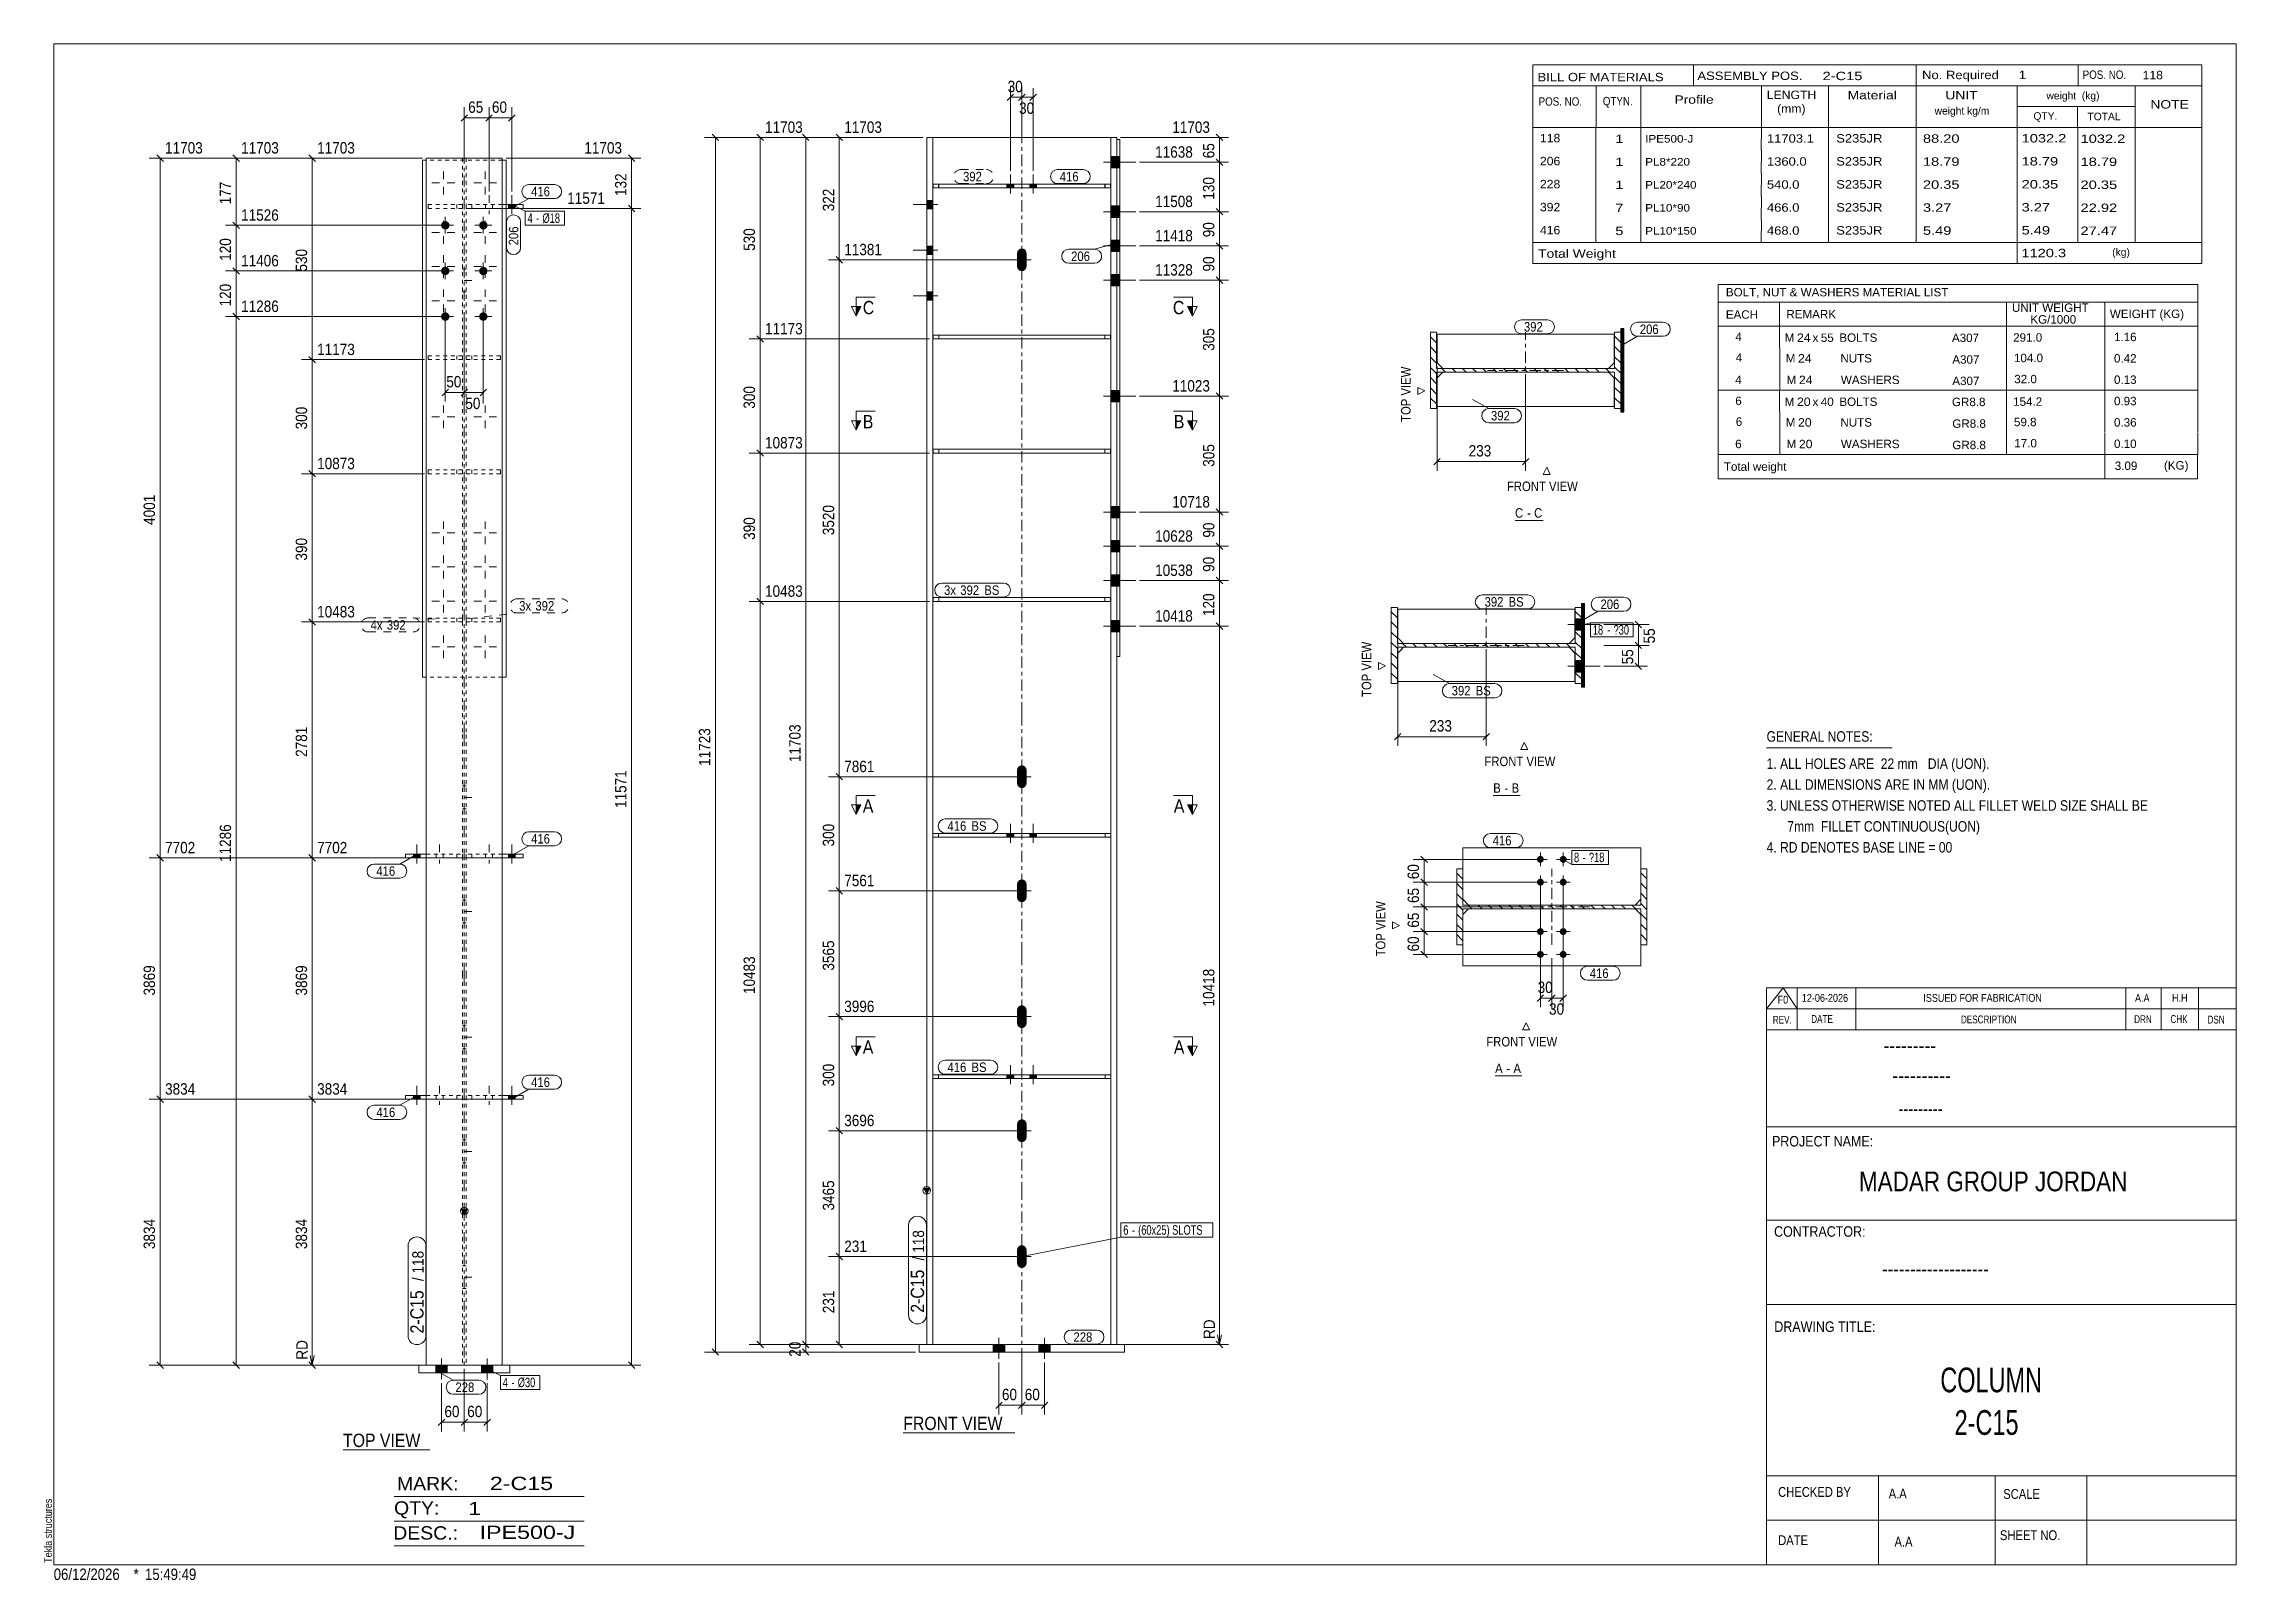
# Model space of a CAD drawing. Header units: millimetres. Extents: x 2 to 579, y 1 to 405.
import ezdxf

# ---------------------------------------------------------------- set-up
doc = ezdxf.new("R2010")
doc.units = ezdxf.units.MM
for name, pattern in [('XKITLINE00', [0]), ('XKITLINE01', [4, 1, -1, 1, -1]), ('XKITLINE02', [4, 2, -2]), ('XKITLINE03', [6, 3, -1, 1, -1])]:
    doc.linetypes.add(name, pattern=pattern)
for name, color, linetype, lineweight in [('Bolt', 3, 'Continuous', 0), ('BoltMark', 7, 'Continuous', 0), ('Dimensions', 7, 'Continuous', 0), ('DrawingSheet', 5, 'Continuous', 0), ('OtherObjectType', 7, 'Continuous', 0), ('Part', 2, 'Continuous', 0), ('PartMark', 7, 'Continuous', 0), ('Section', 6, 'Continuous', 0)]:
    doc.layers.add(name, color=color, linetype=linetype, lineweight=lineweight)
doc.styles.add('@ARIAL_UNICODE_MS_BOLD', font='ARIAL.TTF')
doc.styles.add('ARIAL', font='ARIAL.TTF')
doc.styles.add('ARIAL_NARROW', font='ARIALN.TTF')
doc.styles.add('COMIC_SANS_MS_BOLD', font='COMICBD.TTF')
doc.styles.add('SWIS721_EX_BT', font='ARIAL.TTF')
doc.styles.add('SWISSE', font='ARIAL.TTF')

# ---------------------------------------------------------------- blocks, each defined once
blk = doc.blocks.new('*A1')
at = {"layer": 'Part', "color": 7, "linetype": 'XKITLINE00', "lineweight": 0}
for p, q in [((375.6, 185.28), (374, 186.88)), ((424, 185.38), (422.4, 186.98)), ((375.6, 182.59), (374, 184.19)), ((375.6, 179.89), (374, 181.49)), ((375.6, 177.2), (374, 178.8)), ((424, 182.68), (422.4, 184.28)), ((424, 179.99), (422.4, 181.59)), ((424, 177.29), (422.4, 178.89)), ((375.6, 174.51), (374, 176.11)), ((375.6, 171.81), (374, 173.41)), ((377.97, 177.52), (376.97, 178.52)), ((380.67, 177.52), (379.67, 178.52)), ((383.36, 177.52), (382.36, 178.52)), ((386.06, 177.52), (385.06, 178.52)), ((388.75, 177.52), (387.75, 178.52)), ((391.44, 177.52), (390.44, 178.52)), ((394.14, 177.52), (393.14, 178.52)), ((396.83, 177.52), (395.83, 178.52)), ((399.53, 177.52), (398.53, 178.52)), ((402.22, 177.52), (401.22, 178.52)), ((404.91, 177.52), (403.91, 178.52)), ((407.61, 177.52), (406.61, 178.52)), ((410.3, 177.52), (409.3, 178.52)), ((413, 177.52), (412, 178.52)), ((415.69, 177.52), (414.69, 178.52)), ((418.38, 177.52), (417.38, 178.52)), ((421.08, 177.52), (420.08, 178.52)), ((424, 174.6), (422.4, 176.2)), ((424, 171.91), (422.4, 173.51)), ((375.35, 169.37), (374, 170.72)), ((374, 168.02), (374, 168.02)), ((374, 168.02), (374, 168.02)), ((375.6, 169.12), (375.35, 169.37)), ((424, 169.21), (422.4, 170.81))]:
    blk.add_line(p, q, dxfattribs=at)
blk = doc.blocks.new('*A2')
at = {"layer": 'Part', "color": 7, "linetype": 'XKITLINE00', "lineweight": 0}
for p, q in [((368.72, 326.38), (367.12, 327.98)), ((368.72, 323.69), (367.12, 325.29)), ((417.12, 326.48), (415.52, 328.08)), ((417.12, 323.78), (415.52, 325.38)), ((368.72, 321), (367.12, 322.6)), ((368.72, 318.3), (367.12, 319.9)), ((368.72, 315.61), (367.12, 317.21)), ((371.09, 318.63), (370.09, 319.63)), ((373.79, 318.63), (372.79, 319.63)), ((376.48, 318.63), (375.48, 319.63)), ((379.18, 318.63), (378.18, 319.63)), ((381.87, 318.63), (380.87, 319.63)), ((384.56, 318.63), (383.56, 319.63)), ((387.26, 318.63), (386.26, 319.63)), ((389.95, 318.63), (388.95, 319.63)), ((392.65, 318.63), (391.65, 319.63)), ((395.34, 318.63), (394.34, 319.63)), ((398.03, 318.63), (397.03, 319.63)), ((400.73, 318.63), (399.73, 319.63)), ((403.42, 318.63), (402.42, 319.63)), ((406.12, 318.63), (405.12, 319.63)), ((408.81, 318.63), (407.81, 319.63)), ((411.5, 318.63), (410.5, 319.63)), ((414.2, 318.63), (413.2, 319.63)), ((417.12, 321.09), (415.52, 322.69)), ((417.12, 318.4), (415.52, 320)), ((417.12, 315.7), (415.52, 317.3)), ((368.72, 312.91), (367.12, 314.51)), ((368.47, 310.47), (367.12, 311.82)), ((417.12, 313.01), (415.52, 314.61)), ((417.12, 310.31), (415.52, 311.91)), ((367.12, 309.13), (367.12, 309.13)), ((367.12, 309.13), (367.12, 309.13)), ((368.72, 310.22), (368.47, 310.47))]:
    blk.add_line(p, q, dxfattribs=at)
blk = doc.blocks.new('*A3')
at = {"layer": 'Part', "color": 7, "linetype": 'XKITLINE00', "lineweight": 0}
for p, q in [((417.25, 330.13), (417.12, 330)), ((417.35, 330.13), (417.12, 329.89)), ((417.46, 330.13), (417.12, 329.79)), ((417.57, 330.13), (417.12, 329.68)), ((417.68, 330.13), (417.12, 329.57)), ((417.79, 330.13), (417.12, 329.46)), ((417.89, 330.13), (417.12, 329.36)), ((417.92, 330.05), (417.12, 329.25)), ((417.92, 329.94), (417.12, 329.14)), ((417.92, 329.83), (417.12, 329.03)), ((417.92, 329.72), (417.12, 328.92)), ((417.92, 329.62), (417.12, 328.82)), ((417.92, 329.51), (417.12, 328.71)), ((417.92, 329.4), (417.12, 328.6)), ((417.92, 329.29), (417.12, 328.49)), ((417.92, 329.19), (417.12, 328.39)), ((417.92, 329.08), (417.12, 328.28)), ((417.92, 328.97), (417.12, 328.17)), ((417.92, 328.86), (417.12, 328.06)), ((417.92, 328.75), (417.12, 327.95)), ((417.92, 328.65), (417.12, 327.85)), ((417.92, 328.54), (417.12, 327.74)), ((417.92, 328.43), (417.12, 327.63)), ((417.92, 328.32), (417.12, 327.52)), ((417.92, 328.22), (417.12, 327.42)), ((417.92, 328.11), (417.12, 327.31)), ((417.92, 328), (417.12, 327.2)), ((417.92, 327.89), (417.12, 327.09)), ((417.92, 327.78), (417.12, 326.98)), ((417.92, 327.68), (417.12, 326.88)), ((417.92, 327.57), (417.12, 326.77)), ((417.92, 327.46), (417.12, 326.66)), ((417.92, 327.35), (417.12, 326.55)), ((417.92, 327.25), (417.12, 326.45)), ((417.92, 327.14), (417.12, 326.34)), ((417.92, 327.03), (417.12, 326.23)), ((417.92, 326.92), (417.12, 326.12)), ((417.92, 326.81), (417.12, 326.01)), ((417.92, 326.71), (417.12, 325.91)), ((417.92, 326.6), (417.12, 325.8)), ((417.92, 326.49), (417.12, 325.69)), ((417.92, 326.38), (417.12, 325.58)), ((417.92, 326.28), (417.12, 325.48)), ((417.92, 326.17), (417.12, 325.37)), ((417.92, 326.06), (417.12, 325.26)), ((417.92, 325.95), (417.12, 325.15)), ((417.92, 325.84), (417.12, 325.04)), ((417.92, 325.74), (417.12, 324.94)), ((417.92, 325.63), (417.12, 324.83)), ((417.92, 325.52), (417.12, 324.72)), ((417.92, 325.41), (417.12, 324.61)), ((417.92, 325.31), (417.12, 324.51)), ((417.92, 325.2), (417.12, 324.4)), ((417.92, 325.09), (417.12, 324.29)), ((417.92, 324.98), (417.12, 324.18)), ((417.92, 324.87), (417.12, 324.07)), ((417.92, 324.77), (417.12, 323.97)), ((417.92, 324.66), (417.12, 323.86)), ((417.92, 324.55), (417.12, 323.75)), ((417.92, 324.44), (417.12, 323.64)), ((417.92, 324.34), (417.12, 323.54)), ((417.92, 324.23), (417.12, 323.43)), ((417.92, 324.12), (417.12, 323.32)), ((417.92, 324.01), (417.12, 323.21)), ((417.92, 323.9), (417.12, 323.1)), ((417.92, 323.8), (417.12, 323)), ((417.92, 323.69), (417.12, 322.89)), ((417.92, 323.58), (417.12, 322.78)), ((417.92, 323.47), (417.12, 322.67)), ((417.92, 323.37), (417.12, 322.57)), ((417.92, 323.26), (417.12, 322.46)), ((417.92, 323.15), (417.12, 322.35)), ((417.92, 323.04), (417.12, 322.24)), ((417.92, 322.94), (417.12, 322.14)), ((417.92, 322.83), (417.12, 322.03)), ((417.92, 322.72), (417.12, 321.92)), ((417.92, 322.61), (417.12, 321.81)), ((417.92, 322.5), (417.12, 321.7)), ((417.92, 322.4), (417.12, 321.6)), ((417.92, 322.29), (417.12, 321.49)), ((417.92, 322.18), (417.12, 321.38)), ((417.92, 322.07), (417.12, 321.27)), ((417.92, 321.97), (417.12, 321.17)), ((417.92, 321.86), (417.12, 321.06)), ((417.92, 321.75), (417.12, 320.95)), ((417.92, 321.64), (417.12, 320.84)), ((417.92, 321.53), (417.12, 320.73)), ((417.92, 321.43), (417.12, 320.63)), ((417.92, 321.32), (417.12, 320.52)), ((417.92, 321.21), (417.12, 320.41)), ((417.92, 321.1), (417.12, 320.3)), ((417.92, 321), (417.12, 320.2)), ((417.92, 320.89), (417.12, 320.09)), ((417.92, 320.78), (417.12, 319.98)), ((417.92, 320.67), (417.12, 319.87)), ((417.92, 320.56), (417.12, 319.76)), ((417.92, 320.46), (417.12, 319.66)), ((417.92, 320.35), (417.12, 319.55)), ((417.92, 320.24), (417.12, 319.44)), ((417.92, 320.13), (417.12, 319.33)), ((417.92, 320.03), (417.12, 319.23)), ((417.92, 319.92), (417.12, 319.12)), ((417.92, 319.81), (417.12, 319.01)), ((417.92, 319.7), (417.12, 318.9)), ((417.92, 319.59), (417.12, 318.79)), ((417.92, 319.49), (417.12, 318.69)), ((417.92, 319.38), (417.12, 318.58)), ((417.92, 319.27), (417.12, 318.47)), ((417.92, 319.16), (417.12, 318.36)), ((417.92, 319.06), (417.12, 318.26)), ((417.92, 318.95), (417.12, 318.15)), ((417.92, 318.84), (417.12, 318.04)), ((417.92, 318.73), (417.12, 317.93)), ((417.92, 318.62), (417.12, 317.82)), ((417.92, 318.52), (417.12, 317.72)), ((417.92, 318.41), (417.12, 317.61)), ((417.92, 318.3), (417.12, 317.5)), ((417.92, 318.19), (417.12, 317.39)), ((417.92, 318.09), (417.12, 317.29)), ((417.92, 317.98), (417.12, 317.18)), ((417.92, 317.87), (417.12, 317.07)), ((417.92, 317.76), (417.12, 316.96)), ((417.92, 317.65), (417.12, 316.85)), ((417.92, 317.55), (417.12, 316.75)), ((417.92, 317.44), (417.12, 316.64)), ((417.92, 317.33), (417.12, 316.53)), ((417.92, 317.22), (417.12, 316.42)), ((417.92, 317.12), (417.12, 316.32)), ((417.92, 317.01), (417.12, 316.21)), ((417.92, 316.9), (417.12, 316.1)), ((417.92, 316.79), (417.12, 315.99)), ((417.92, 316.68), (417.12, 315.88)), ((417.92, 316.58), (417.12, 315.78)), ((417.92, 316.47), (417.12, 315.67)), ((417.92, 316.36), (417.12, 315.56)), ((417.92, 316.25), (417.12, 315.45)), ((417.92, 316.15), (417.12, 315.35)), ((417.92, 316.04), (417.12, 315.24)), ((417.92, 315.93), (417.12, 315.13)), ((417.92, 315.82), (417.12, 315.02)), ((417.92, 315.71), (417.12, 314.91)), ((417.92, 315.61), (417.12, 314.81)), ((417.92, 315.5), (417.12, 314.7)), ((417.92, 315.39), (417.12, 314.59)), ((417.92, 315.28), (417.12, 314.48)), ((417.92, 315.18), (417.12, 314.38)), ((417.92, 315.07), (417.12, 314.27)), ((417.92, 314.96), (417.12, 314.16)), ((417.92, 314.85), (417.12, 314.05)), ((417.92, 314.75), (417.12, 313.95)), ((417.92, 314.64), (417.12, 313.84)), ((417.92, 314.53), (417.12, 313.73)), ((417.92, 314.42), (417.12, 313.62)), ((417.92, 314.31), (417.12, 313.51)), ((417.92, 314.21), (417.12, 313.41)), ((417.92, 314.1), (417.12, 313.3)), ((417.92, 313.99), (417.12, 313.19)), ((417.92, 313.88), (417.12, 313.08)), ((417.92, 313.78), (417.12, 312.98)), ((417.92, 313.67), (417.12, 312.87)), ((417.92, 313.56), (417.12, 312.76)), ((417.92, 313.45), (417.12, 312.65)), ((417.92, 313.34), (417.12, 312.54)), ((417.92, 313.24), (417.12, 312.44)), ((417.92, 313.13), (417.12, 312.33)), ((417.92, 313.02), (417.12, 312.22)), ((417.92, 312.91), (417.12, 312.11)), ((417.92, 312.81), (417.12, 312.01)), ((417.92, 312.7), (417.12, 311.9)), ((417.92, 312.59), (417.12, 311.79)), ((417.92, 312.48), (417.12, 311.68)), ((417.92, 312.37), (417.12, 311.57)), ((417.92, 312.27), (417.12, 311.47)), ((417.92, 312.16), (417.12, 311.36)), ((417.92, 312.05), (417.12, 311.25)), ((417.92, 311.94), (417.12, 311.14)), ((417.92, 311.84), (417.12, 311.04)), ((417.92, 311.73), (417.12, 310.93)), ((417.92, 311.62), (417.12, 310.82)), ((417.92, 311.51), (417.12, 310.71)), ((417.92, 311.4), (417.12, 310.6)), ((417.92, 311.3), (417.12, 310.5)), ((417.92, 311.19), (417.12, 310.39)), ((417.92, 311.08), (417.12, 310.28)), ((417.92, 310.97), (417.12, 310.17)), ((417.92, 310.87), (417.12, 310.07)), ((417.92, 310.76), (417.12, 309.96)), ((417.92, 310.65), (417.12, 309.85)), ((417.92, 310.54), (417.12, 309.74)), ((417.92, 310.43), (417.12, 309.63)), ((417.92, 310.33), (417.12, 309.53)), ((417.92, 310.22), (417.12, 309.42)), ((417.92, 310.11), (417.12, 309.31)), ((417.92, 310), (417.12, 309.2)), ((417.92, 309.9), (417.12, 309.1)), ((417.92, 309.79), (417.12, 308.99)), ((417.92, 309.68), (417.12, 308.88)), ((417.92, 309.57), (417.12, 308.77)), ((417.92, 309.46), (417.12, 308.66)), ((417.92, 309.36), (417.12, 308.56)), ((417.92, 309.25), (417.12, 308.45)), ((417.92, 309.14), (417.12, 308.34)), ((417.92, 309.03), (417.12, 308.23)), ((417.92, 308.93), (417.12, 308.13)), ((417.12, 308.13), (417.12, 308.13)), ((417.92, 308.82), (417.23, 308.13)), ((417.92, 308.71), (417.34, 308.13)), ((417.92, 308.6), (417.45, 308.13)), ((417.92, 308.49), (417.55, 308.13)), ((417.92, 308.39), (417.66, 308.13)), ((417.92, 308.28), (417.77, 308.13)), ((417.89, 308.14), (417.88, 308.13))]:
    blk.add_line(p, q, dxfattribs=at)
blk = doc.blocks.new('*A4')
at = {"layer": 'Part', "color": 7, "linetype": 'XKITLINE00', "lineweight": 0}
for p, q in [((358.38, 254.05), (356.78, 255.65)), ((406.78, 254.15), (405.18, 255.75)), ((358.38, 251.36), (356.78, 252.96)), ((358.38, 248.67), (356.78, 250.27)), ((406.78, 251.45), (405.18, 253.05)), ((406.78, 248.76), (405.18, 250.36)), ((358.38, 245.97), (356.78, 247.57)), ((358.38, 243.28), (356.78, 244.88)), ((358.38, 240.58), (356.78, 242.18)), ((360.75, 246.29), (359.75, 247.29)), ((363.45, 246.29), (362.45, 247.29)), ((366.14, 246.29), (365.14, 247.29)), ((368.83, 246.29), (367.83, 247.29)), ((371.53, 246.29), (370.53, 247.29)), ((374.22, 246.29), (373.22, 247.29)), ((376.92, 246.29), (375.92, 247.29)), ((379.61, 246.29), (378.61, 247.29)), ((382.3, 246.29), (381.3, 247.29)), ((385, 246.29), (384, 247.29)), ((387.69, 246.29), (386.69, 247.29)), ((390.39, 246.29), (389.39, 247.29)), ((393.08, 246.29), (392.08, 247.29)), ((395.78, 246.29), (394.78, 247.29)), ((398.47, 246.29), (397.47, 247.29)), ((401.16, 246.29), (400.16, 247.29)), ((403.86, 246.29), (402.86, 247.29)), ((406.78, 246.06), (405.18, 247.66)), ((406.78, 243.37), (405.18, 244.97)), ((406.78, 240.68), (405.18, 242.28)), ((358.13, 238.14), (356.78, 239.49)), ((356.78, 236.79), (356.78, 236.79)), ((356.78, 236.79), (356.78, 236.79)), ((358.38, 237.89), (358.13, 238.14)), ((406.78, 237.98), (405.18, 239.58))]:
    blk.add_line(p, q, dxfattribs=at)
blk = doc.blocks.new('*A5')
at = {"layer": 'Part', "color": 7, "linetype": 'XKITLINE00', "lineweight": 0}
for p, q in [((406.91, 257.79), (406.78, 257.67)), ((407.01, 257.79), (406.78, 257.56)), ((407.12, 257.79), (406.78, 257.46)), ((407.23, 257.79), (406.78, 257.35)), ((407.34, 257.79), (406.78, 257.24)), ((407.44, 257.79), (406.78, 257.13)), ((407.55, 257.79), (406.78, 257.02)), ((407.58, 257.72), (406.78, 256.92)), ((407.58, 257.61), (406.78, 256.81)), ((407.58, 257.5), (406.78, 256.7)), ((407.58, 257.39), (406.78, 256.59)), ((407.58, 257.29), (406.78, 256.49)), ((407.58, 257.18), (406.78, 256.38)), ((407.58, 257.07), (406.78, 256.27)), ((407.58, 256.96), (406.78, 256.16)), ((407.58, 256.85), (406.78, 256.05)), ((407.58, 256.75), (406.78, 255.95)), ((407.58, 256.64), (406.78, 255.84)), ((407.58, 256.53), (406.78, 255.73)), ((407.58, 256.42), (406.78, 255.62)), ((407.58, 256.32), (406.78, 255.52)), ((407.58, 256.21), (406.78, 255.41)), ((407.58, 256.1), (406.78, 255.3)), ((407.58, 255.99), (406.78, 255.19)), ((407.58, 255.88), (406.78, 255.08)), ((407.58, 255.78), (406.78, 254.98)), ((407.58, 255.67), (406.78, 254.87)), ((407.58, 255.56), (406.78, 254.76)), ((407.58, 255.45), (406.78, 254.65)), ((407.58, 255.35), (406.78, 254.55)), ((407.58, 255.24), (406.78, 254.44)), ((407.58, 255.13), (406.78, 254.33)), ((407.58, 255.02), (406.78, 254.22)), ((407.58, 254.91), (406.78, 254.11)), ((407.58, 254.81), (406.78, 254.01)), ((407.58, 254.7), (406.78, 253.9)), ((407.58, 254.59), (406.78, 253.79)), ((407.58, 254.48), (406.78, 253.68)), ((407.58, 254.38), (406.78, 253.58)), ((407.58, 254.27), (406.78, 253.47)), ((407.58, 254.16), (406.78, 253.36)), ((407.58, 254.05), (406.78, 253.25)), ((407.58, 253.94), (406.78, 253.14)), ((407.58, 253.84), (406.78, 253.04)), ((407.58, 253.73), (406.78, 252.93)), ((407.58, 253.62), (406.78, 252.82)), ((407.58, 253.51), (406.78, 252.71)), ((407.58, 253.41), (406.78, 252.61)), ((407.58, 253.3), (406.78, 252.5)), ((407.58, 253.19), (406.78, 252.39)), ((407.58, 253.08), (406.78, 252.28)), ((407.58, 252.97), (406.78, 252.17)), ((407.58, 252.87), (406.78, 252.07)), ((407.58, 252.76), (406.78, 251.96)), ((407.58, 252.65), (406.78, 251.85)), ((407.58, 252.54), (406.78, 251.74)), ((407.58, 252.44), (406.78, 251.64)), ((407.58, 252.33), (406.78, 251.53)), ((407.58, 252.22), (406.78, 251.42)), ((407.58, 252.11), (406.78, 251.31)), ((407.58, 252), (406.78, 251.2)), ((407.58, 251.9), (406.78, 251.1)), ((407.58, 251.79), (406.78, 250.99)), ((407.58, 251.68), (406.78, 250.88)), ((407.58, 251.57), (406.78, 250.77)), ((407.58, 251.47), (406.78, 250.67)), ((407.58, 251.36), (406.78, 250.56)), ((407.58, 251.25), (406.78, 250.45)), ((407.58, 251.14), (406.78, 250.34)), ((407.58, 251.03), (406.78, 250.23)), ((407.58, 250.93), (406.78, 250.13)), ((407.58, 250.82), (406.78, 250.02)), ((407.58, 250.71), (406.78, 249.91)), ((407.58, 250.6), (406.78, 249.8)), ((407.58, 250.5), (406.78, 249.7)), ((407.58, 250.39), (406.78, 249.59)), ((407.58, 250.28), (406.78, 249.48)), ((407.58, 250.17), (406.78, 249.37)), ((407.58, 250.07), (406.78, 249.27)), ((407.58, 249.96), (406.78, 249.16)), ((407.58, 249.85), (406.78, 249.05)), ((407.58, 249.74), (406.78, 248.94)), ((407.58, 249.63), (406.78, 248.83)), ((407.58, 249.53), (406.78, 248.73)), ((407.58, 249.42), (406.78, 248.62)), ((407.58, 249.31), (406.78, 248.51)), ((407.58, 249.2), (406.78, 248.4)), ((407.58, 249.1), (406.78, 248.3)), ((407.58, 248.99), (406.78, 248.19)), ((407.58, 248.88), (406.78, 248.08)), ((407.58, 248.77), (406.78, 247.97)), ((407.58, 248.66), (406.78, 247.86)), ((407.58, 248.56), (406.78, 247.76)), ((407.58, 248.45), (406.78, 247.65)), ((407.58, 248.34), (406.78, 247.54)), ((407.58, 248.23), (406.78, 247.43)), ((407.58, 248.13), (406.78, 247.33)), ((407.58, 248.02), (406.78, 247.22)), ((407.58, 247.91), (406.78, 247.11)), ((407.58, 247.8), (406.78, 247)), ((407.58, 247.69), (406.78, 246.89)), ((407.58, 247.59), (406.78, 246.79)), ((407.58, 247.48), (406.78, 246.68)), ((407.58, 247.37), (406.78, 246.57)), ((407.58, 247.26), (406.78, 246.46)), ((407.58, 247.16), (406.78, 246.36)), ((407.58, 247.05), (406.78, 246.25)), ((407.58, 246.94), (406.78, 246.14)), ((407.58, 246.83), (406.78, 246.03)), ((407.58, 246.72), (406.78, 245.92)), ((407.58, 246.62), (406.78, 245.82)), ((407.58, 246.51), (406.78, 245.71)), ((407.58, 246.4), (406.78, 245.6)), ((407.58, 246.29), (406.78, 245.49)), ((407.58, 246.19), (406.78, 245.39)), ((407.58, 246.08), (406.78, 245.28)), ((407.58, 245.97), (406.78, 245.17)), ((407.58, 245.86), (406.78, 245.06)), ((407.58, 245.75), (406.78, 244.95)), ((407.58, 245.65), (406.78, 244.85)), ((407.58, 245.54), (406.78, 244.74)), ((407.58, 245.43), (406.78, 244.63)), ((407.58, 245.32), (406.78, 244.52)), ((407.58, 245.22), (406.78, 244.42)), ((407.58, 245.11), (406.78, 244.31)), ((407.58, 245), (406.78, 244.2)), ((407.58, 244.89), (406.78, 244.09)), ((407.58, 244.78), (406.78, 243.98)), ((407.58, 244.68), (406.78, 243.88)), ((407.58, 244.57), (406.78, 243.77)), ((407.58, 244.46), (406.78, 243.66)), ((407.58, 244.35), (406.78, 243.55)), ((407.58, 244.25), (406.78, 243.45)), ((407.58, 244.14), (406.78, 243.34)), ((407.58, 244.03), (406.78, 243.23)), ((407.58, 243.92), (406.78, 243.12)), ((407.58, 243.81), (406.78, 243.01)), ((407.58, 243.71), (406.78, 242.91)), ((407.58, 243.6), (406.78, 242.8)), ((407.58, 243.49), (406.78, 242.69)), ((407.58, 243.38), (406.78, 242.58)), ((407.58, 243.28), (406.78, 242.48)), ((407.58, 243.17), (406.78, 242.37)), ((407.58, 243.06), (406.78, 242.26)), ((407.58, 242.95), (406.78, 242.15)), ((407.58, 242.84), (406.78, 242.04)), ((407.58, 242.74), (406.78, 241.94)), ((407.58, 242.63), (406.78, 241.83)), ((407.58, 242.52), (406.78, 241.72)), ((407.58, 242.41), (406.78, 241.61)), ((407.58, 242.31), (406.78, 241.51)), ((407.58, 242.2), (406.78, 241.4)), ((407.58, 242.09), (406.78, 241.29)), ((407.58, 241.98), (406.78, 241.18)), ((407.58, 241.88), (406.78, 241.08)), ((407.58, 241.77), (406.78, 240.97)), ((407.58, 241.66), (406.78, 240.86)), ((407.58, 241.55), (406.78, 240.75)), ((407.58, 241.44), (406.78, 240.64)), ((407.58, 241.34), (406.78, 240.54)), ((407.58, 241.23), (406.78, 240.43)), ((407.58, 241.12), (406.78, 240.32)), ((407.58, 241.01), (406.78, 240.21)), ((407.58, 240.91), (406.78, 240.11)), ((407.58, 240.8), (406.78, 240)), ((407.58, 240.69), (406.78, 239.89)), ((407.58, 240.58), (406.78, 239.78)), ((407.58, 240.47), (406.78, 239.67)), ((407.58, 240.37), (406.78, 239.57)), ((407.58, 240.26), (406.78, 239.46)), ((407.58, 240.15), (406.78, 239.35)), ((407.58, 240.04), (406.78, 239.24)), ((407.58, 239.94), (406.78, 239.14)), ((407.58, 239.83), (406.78, 239.03)), ((407.58, 239.72), (406.78, 238.92)), ((407.58, 239.61), (406.78, 238.81)), ((407.58, 239.5), (406.78, 238.7)), ((407.58, 239.4), (406.78, 238.6)), ((407.58, 239.29), (406.78, 238.49)), ((407.58, 239.18), (406.78, 238.38)), ((407.58, 239.07), (406.78, 238.27)), ((407.58, 238.97), (406.78, 238.17)), ((407.58, 238.86), (406.78, 238.06)), ((407.58, 238.75), (406.78, 237.95)), ((407.58, 238.64), (406.78, 237.84)), ((407.58, 238.53), (406.78, 237.73)), ((407.58, 238.43), (406.78, 237.63)), ((407.58, 238.32), (406.78, 237.52)), ((407.58, 238.21), (406.78, 237.41)), ((407.58, 238.1), (406.78, 237.3)), ((407.58, 238), (406.78, 237.2)), ((407.58, 237.89), (406.78, 237.09)), ((407.58, 237.78), (406.78, 236.98)), ((407.58, 237.67), (406.78, 236.87)), ((407.58, 237.56), (406.78, 236.76)), ((407.58, 237.46), (406.78, 236.66)), ((407.58, 237.35), (406.78, 236.55)), ((407.58, 237.24), (406.78, 236.44)), ((407.58, 237.13), (406.78, 236.33)), ((407.58, 237.03), (406.78, 236.23)), ((407.58, 236.92), (406.78, 236.12)), ((407.58, 236.81), (406.78, 236.01)), ((407.58, 236.7), (406.78, 235.9)), ((407.58, 236.59), (406.78, 235.79)), ((407.58, 236.49), (406.89, 235.79)), ((406.78, 235.79), (406.78, 235.79)), ((407.58, 236.38), (407, 235.79)), ((407.58, 236.27), (407.1, 235.79)), ((407.58, 236.16), (407.21, 235.79)), ((407.58, 236.06), (407.32, 235.79)), ((407.58, 235.95), (407.43, 235.79)), ((407.55, 235.81), (407.54, 235.79))]:
    blk.add_line(p, q, dxfattribs=at)
blk = doc.blocks.new('*A6')
at = {"layer": 'Bolt'}
for points in [[(259.61, 345.2), (259.13, 345.3), (258.73, 345.57), (258.46, 345.98), (258.36, 346.45), (258.36, 349.95), (258.46, 350.43), (258.73, 350.84), (259.13, 351.11), (259.61, 351.2), (260.09, 351.11), (260.49, 350.84), (260.77, 350.43), (260.86, 349.95), (260.86, 346.45), (260.77, 345.98), (260.49, 345.57), (260.09, 345.3)], [(259.61, 209.26), (259.13, 209.35), (258.73, 209.62), (258.46, 210.03), (258.36, 210.51), (258.36, 214.01), (258.46, 214.49), (258.73, 214.89), (259.13, 215.16), (259.61, 215.26), (260.09, 215.16), (260.49, 214.89), (260.77, 214.49), (260.86, 214.01), (260.86, 210.51), (260.77, 210.03), (260.49, 209.62), (260.09, 209.35)], [(259.61, 179.26), (259.13, 179.35), (258.73, 179.62), (258.46, 180.03), (258.36, 180.51), (258.36, 184.01), (258.46, 184.49), (258.73, 184.89), (259.13, 185.16), (259.61, 185.26), (260.09, 185.16), (260.49, 184.89), (260.77, 184.49), (260.86, 184.01), (260.86, 180.51), (260.77, 180.03), (260.49, 179.62), (260.09, 179.35)], [(259.61, 146.16), (259.13, 146.25), (258.73, 146.52), (258.46, 146.93), (258.36, 147.41), (258.36, 150.91), (258.46, 151.39), (258.73, 151.79), (259.13, 152.06), (259.61, 152.16), (260.09, 152.06), (260.49, 151.79), (260.77, 151.39), (260.86, 150.91), (260.86, 147.41), (260.77, 146.93), (260.49, 146.52), (260.09, 146.25)], [(259.61, 116.16), (259.13, 116.25), (258.73, 116.52), (258.46, 116.93), (258.36, 117.41), (258.36, 120.91), (258.46, 121.39), (258.73, 121.79), (259.13, 122.06), (259.61, 122.16), (260.09, 122.06), (260.49, 121.79), (260.77, 121.39), (260.86, 120.91), (260.86, 117.41), (260.77, 116.93), (260.49, 116.52), (260.09, 116.25)], [(259.61, 83.06), (259.13, 83.15), (258.73, 83.42), (258.46, 83.83), (258.36, 84.31), (258.36, 87.81), (258.46, 88.29), (258.73, 88.69), (259.13, 88.96), (259.61, 89.06), (260.09, 88.96), (260.49, 88.69), (260.77, 88.29), (260.86, 87.81), (260.86, 84.31), (260.77, 83.83), (260.49, 83.42), (260.09, 83.15)]]:
    blk.add_hatch(color=3, dxfattribs=at).paths.add_polyline_path(points, flags=17)
at = {"layer": 'Bolt', "color": 3, "linetype": 'XKITLINE00', "lineweight": 0}
for p, q in [((257.11, 348.2), (262.11, 348.2)), ((259.61, 350.7), (259.61, 345.7)), ((259.61, 214.76), (259.61, 209.76)), ((257.11, 212.26), (262.11, 212.26)), ((259.61, 184.76), (259.61, 179.76)), ((257.11, 182.26), (262.11, 182.26)), ((259.61, 151.66), (259.61, 146.66)), ((257.11, 149.16), (262.11, 149.16)), ((259.61, 121.66), (259.61, 116.66)), ((257.11, 119.16), (262.11, 119.16)), ((259.61, 88.56), (259.61, 83.56)), ((257.11, 86.06), (262.11, 86.06))]:
    blk.add_line(p, q, dxfattribs=at)
blk = doc.blocks.new('*A7')
at = {"layer": 'Bolt'}
for points in [[(236.21, 361.61), (234.61, 361.61), (234.61, 363.81), (236.21, 363.81)], [(236.21, 361.61), (234.61, 361.61), (234.61, 363.81), (236.21, 363.81)], [(236.21, 349.61), (234.61, 349.61), (234.61, 351.81), (236.21, 351.81)], [(236.21, 349.61), (234.61, 349.61), (234.61, 351.81), (236.21, 351.81)], [(236.21, 337.61), (234.61, 337.61), (234.61, 339.81), (236.21, 339.81)], [(236.21, 337.61), (234.61, 337.61), (234.61, 339.81), (236.21, 339.81)]]:
    blk.add_hatch(color=3, dxfattribs=at).paths.add_polyline_path(points, flags=17)
at = {"layer": 'Bolt', "color": 3, "linetype": 'XKITLINE00', "lineweight": 0}
for p, q in [((236.21, 363.81), (234.61, 363.81)), ((236.21, 363.81), (234.61, 363.81)), ((237.56, 362.71), (231.06, 362.71)), ((237.56, 362.71), (231.06, 362.71)), ((236.21, 361.61), (234.61, 361.61)), ((236.21, 361.61), (234.61, 361.61)), ((236.21, 351.81), (234.61, 351.81)), ((236.21, 351.81), (234.61, 351.81)), ((237.56, 350.71), (231.06, 350.71)), ((237.56, 350.71), (231.06, 350.71)), ((236.21, 349.61), (234.61, 349.61)), ((236.21, 349.61), (234.61, 349.61)), ((237.56, 338.71), (231.06, 338.71)), ((237.56, 338.71), (231.06, 338.71)), ((236.21, 339.81), (234.61, 339.81)), ((236.21, 339.81), (234.61, 339.81)), ((236.21, 337.61), (234.61, 337.61)), ((236.21, 337.61), (234.61, 337.61))]:
    blk.add_line(p, q, dxfattribs=at)
blk = doc.blocks.new('*A8')
at = {"layer": 'Bolt'}
for points in [[(284.61, 372.36), (283.01, 372.36), (283.01, 375.36), (284.61, 375.36)], [(284.61, 372.36), (283.01, 372.36), (283.01, 375.36), (284.61, 375.36)], [(285.41, 372.36), (284.61, 372.36), (284.61, 375.36), (285.41, 375.36)], [(285.41, 372.36), (284.61, 372.36), (284.61, 375.36), (285.41, 375.36)], [(284.61, 359.36), (283.01, 359.36), (283.01, 362.36), (284.61, 362.36)], [(284.61, 359.36), (283.01, 359.36), (283.01, 362.36), (284.61, 362.36)], [(285.41, 359.36), (284.61, 359.36), (284.61, 362.36), (285.41, 362.36)], [(285.41, 359.36), (284.61, 359.36), (284.61, 362.36), (285.41, 362.36)], [(284.61, 350.36), (283.01, 350.36), (283.01, 353.36), (284.61, 353.36)], [(284.61, 350.36), (283.01, 350.36), (283.01, 353.36), (284.61, 353.36)], [(285.41, 350.36), (284.61, 350.36), (284.61, 353.36), (285.41, 353.36)], [(285.41, 350.36), (284.61, 350.36), (284.61, 353.36), (285.41, 353.36)], [(284.61, 341.36), (283.01, 341.36), (283.01, 344.36), (284.61, 344.36)], [(284.61, 341.36), (283.01, 341.36), (283.01, 344.36), (284.61, 344.36)], [(285.41, 341.36), (284.61, 341.36), (284.61, 344.36), (285.41, 344.36)], [(285.41, 341.36), (284.61, 341.36), (284.61, 344.36), (285.41, 344.36)], [(284.61, 310.86), (283.01, 310.86), (283.01, 313.86), (284.61, 313.86)], [(284.61, 310.86), (283.01, 310.86), (283.01, 313.86), (284.61, 313.86)], [(285.41, 310.86), (284.61, 310.86), (284.61, 313.86), (285.41, 313.86)], [(285.41, 310.86), (284.61, 310.86), (284.61, 313.86), (285.41, 313.86)], [(284.61, 280.36), (283.01, 280.36), (283.01, 283.36), (284.61, 283.36)], [(284.61, 280.36), (283.01, 280.36), (283.01, 283.36), (284.61, 283.36)], [(285.41, 280.36), (284.61, 280.36), (284.61, 283.36), (285.41, 283.36)], [(285.41, 280.36), (284.61, 280.36), (284.61, 283.36), (285.41, 283.36)], [(284.61, 271.36), (283.01, 271.36), (283.01, 274.36), (284.61, 274.36)], [(284.61, 271.36), (283.01, 271.36), (283.01, 274.36), (284.61, 274.36)], [(285.41, 271.36), (284.61, 271.36), (284.61, 274.36), (285.41, 274.36)], [(285.41, 271.36), (284.61, 271.36), (284.61, 274.36), (285.41, 274.36)], [(284.61, 262.36), (283.01, 262.36), (283.01, 265.36), (284.61, 265.36)], [(284.61, 262.36), (283.01, 262.36), (283.01, 265.36), (284.61, 265.36)], [(285.41, 262.36), (284.61, 262.36), (284.61, 265.36), (285.41, 265.36)], [(285.41, 262.36), (284.61, 262.36), (284.61, 265.36), (285.41, 265.36)], [(284.61, 250.36), (283.01, 250.36), (283.01, 253.36), (284.61, 253.36)], [(284.61, 250.36), (283.01, 250.36), (283.01, 253.36), (284.61, 253.36)], [(285.41, 250.36), (284.61, 250.36), (284.61, 253.36), (285.41, 253.36)], [(285.41, 250.36), (284.61, 250.36), (284.61, 253.36), (285.41, 253.36)]]:
    blk.add_hatch(color=3, dxfattribs=at).paths.add_polyline_path(points, flags=17)
at = {"layer": 'Bolt', "color": 3, "linetype": 'XKITLINE00', "lineweight": 0}
for p, q in [((283.01, 375.36), (284.61, 375.36)), ((283.01, 375.36), (284.61, 375.36)), ((284.61, 375.36), (285.41, 375.36)), ((284.61, 375.36), (285.41, 375.36)), ((281.06, 373.86), (289.56, 373.86)), ((281.06, 373.86), (289.56, 373.86)), ((283.01, 372.36), (284.61, 372.36)), ((283.01, 372.36), (284.61, 372.36)), ((284.61, 372.36), (285.41, 372.36)), ((284.61, 372.36), (285.41, 372.36)), ((281.06, 360.86), (289.56, 360.86)), ((281.06, 360.86), (289.56, 360.86)), ((283.01, 362.36), (284.61, 362.36)), ((283.01, 362.36), (284.61, 362.36)), ((283.01, 359.36), (284.61, 359.36)), ((283.01, 359.36), (284.61, 359.36)), ((284.61, 362.36), (285.41, 362.36)), ((284.61, 362.36), (285.41, 362.36)), ((284.61, 359.36), (285.41, 359.36)), ((284.61, 359.36), (285.41, 359.36)), ((281.06, 351.86), (289.56, 351.86)), ((281.06, 351.86), (289.56, 351.86)), ((283.01, 353.36), (284.61, 353.36)), ((283.01, 353.36), (284.61, 353.36)), ((284.61, 353.36), (285.41, 353.36)), ((284.61, 353.36), (285.41, 353.36)), ((283.01, 350.36), (284.61, 350.36)), ((283.01, 350.36), (284.61, 350.36)), ((284.61, 350.36), (285.41, 350.36)), ((284.61, 350.36), (285.41, 350.36)), ((281.06, 342.86), (289.56, 342.86)), ((281.06, 342.86), (289.56, 342.86)), ((283.01, 344.36), (284.61, 344.36)), ((283.01, 344.36), (284.61, 344.36)), ((283.01, 341.36), (284.61, 341.36)), ((283.01, 341.36), (284.61, 341.36)), ((284.61, 344.36), (285.41, 344.36)), ((284.61, 344.36), (285.41, 344.36)), ((284.61, 341.36), (285.41, 341.36)), ((284.61, 341.36), (285.41, 341.36)), ((281.06, 312.36), (289.56, 312.36)), ((281.06, 312.36), (289.56, 312.36)), ((283.01, 313.86), (284.61, 313.86)), ((283.01, 313.86), (284.61, 313.86)), ((284.61, 313.86), (285.41, 313.86)), ((284.61, 313.86), (285.41, 313.86)), ((283.01, 310.86), (284.61, 310.86)), ((283.01, 310.86), (284.61, 310.86)), ((284.61, 310.86), (285.41, 310.86)), ((284.61, 310.86), (285.41, 310.86)), ((283.01, 283.36), (284.61, 283.36)), ((283.01, 283.36), (284.61, 283.36)), ((284.61, 283.36), (285.41, 283.36)), ((284.61, 283.36), (285.41, 283.36)), ((281.06, 281.86), (289.56, 281.86)), ((281.06, 281.86), (289.56, 281.86)), ((283.01, 280.36), (284.61, 280.36)), ((283.01, 280.36), (284.61, 280.36)), ((284.61, 280.36), (285.41, 280.36)), ((284.61, 280.36), (285.41, 280.36)), ((281.06, 272.86), (289.56, 272.86)), ((281.06, 272.86), (289.56, 272.86)), ((283.01, 274.36), (284.61, 274.36)), ((283.01, 274.36), (284.61, 274.36)), ((283.01, 271.36), (284.61, 271.36)), ((283.01, 271.36), (284.61, 271.36)), ((284.61, 274.36), (285.41, 274.36)), ((284.61, 274.36), (285.41, 274.36)), ((284.61, 271.36), (285.41, 271.36)), ((284.61, 271.36), (285.41, 271.36)), ((283.01, 265.36), (284.61, 265.36)), ((283.01, 265.36), (284.61, 265.36)), ((284.61, 265.36), (285.41, 265.36)), ((284.61, 265.36), (285.41, 265.36)), ((281.06, 263.86), (289.56, 263.86)), ((281.06, 263.86), (289.56, 263.86)), ((283.01, 262.36), (284.61, 262.36)), ((283.01, 262.36), (284.61, 262.36)), ((284.61, 262.36), (285.41, 262.36)), ((284.61, 262.36), (285.41, 262.36)), ((281.06, 251.86), (289.56, 251.86)), ((281.06, 251.86), (289.56, 251.86)), ((283.01, 253.36), (284.61, 253.36)), ((283.01, 253.36), (284.61, 253.36)), ((283.01, 250.36), (284.61, 250.36)), ((283.01, 250.36), (284.61, 250.36)), ((284.61, 253.36), (285.41, 253.36)), ((284.61, 253.36), (285.41, 253.36)), ((284.61, 250.36), (285.41, 250.36)), ((284.61, 250.36), (285.41, 250.36))]:
    blk.add_line(p, q, dxfattribs=at)
blk = doc.blocks.new('*A9')
at = {"layer": 'Bolt'}
for points in [[(255.11, 62.94), (255.11, 60.94), (252.11, 60.94), (252.11, 62.94)], [(255.11, 62.94), (255.11, 60.94), (252.11, 60.94), (252.11, 62.94)], [(267.11, 62.94), (267.11, 60.94), (264.11, 60.94), (264.11, 62.94)], [(267.11, 62.94), (267.11, 60.94), (264.11, 60.94), (264.11, 62.94)]]:
    blk.add_hatch(color=3, dxfattribs=at).paths.add_polyline_path(points, flags=17)
at = {"layer": 'Bolt', "color": 3, "linetype": 'XKITLINE00', "lineweight": 0}
for p, q in [((253.61, 64.69), (253.61, 59.19)), ((253.61, 64.69), (253.61, 59.19)), ((265.61, 64.69), (265.61, 59.19)), ((265.61, 64.69), (265.61, 59.19)), ((252.11, 62.94), (252.11, 60.94)), ((252.11, 62.94), (252.11, 60.94)), ((255.11, 62.94), (255.11, 60.94)), ((255.11, 62.94), (255.11, 60.94)), ((264.11, 62.94), (264.11, 60.94)), ((264.11, 62.94), (264.11, 60.94)), ((267.11, 62.94), (267.11, 60.94)), ((267.11, 62.94), (267.11, 60.94))]:
    blk.add_line(p, q, dxfattribs=at)
blk = doc.blocks.new('*A10')
at = {"layer": 'Bolt'}
for points in [[(255.71, 367.14), (255.71, 368.14), (257.51, 368.14), (257.51, 367.14)], [(255.71, 367.14), (255.71, 368.14), (257.51, 368.14), (257.51, 367.14)], [(261.71, 367.14), (261.71, 368.14), (263.51, 368.14), (263.51, 367.14)], [(261.71, 367.14), (261.71, 368.14), (263.51, 368.14), (263.51, 367.14)]]:
    blk.add_hatch(color=3, dxfattribs=at).paths.add_polyline_path(points, flags=17)
at = {"layer": 'Bolt', "color": 3, "linetype": 'XKITLINE00', "lineweight": 0}
for p, q in [((256.61, 370.64), (256.61, 365.64)), ((256.61, 370.64), (256.61, 365.64)), ((262.61, 370.64), (262.61, 365.64)), ((262.61, 370.64), (262.61, 365.64)), ((255.71, 368.14), (255.71, 367.14)), ((255.71, 368.14), (255.71, 367.14)), ((257.51, 368.14), (257.51, 367.14)), ((257.51, 368.14), (257.51, 367.14)), ((261.71, 368.14), (261.71, 367.14)), ((261.71, 368.14), (261.71, 367.14)), ((263.51, 368.14), (263.51, 367.14)), ((263.51, 368.14), (263.51, 367.14))]:
    blk.add_line(p, q, dxfattribs=at)
blk = doc.blocks.new('*A11')
at = {"layer": 'Bolt'}
for points in [[(255.71, 196.34), (255.71, 197.34), (257.51, 197.34), (257.51, 196.34)], [(255.71, 196.34), (255.71, 197.34), (257.51, 197.34), (257.51, 196.34)], [(261.71, 196.34), (261.71, 197.34), (263.51, 197.34), (263.51, 196.34)], [(261.71, 196.34), (261.71, 197.34), (263.51, 197.34), (263.51, 196.34)]]:
    blk.add_hatch(color=3, dxfattribs=at).paths.add_polyline_path(points, flags=17)
at = {"layer": 'Bolt', "color": 3, "linetype": 'XKITLINE00', "lineweight": 0}
for p, q in [((255.71, 197.34), (255.71, 196.34)), ((255.71, 197.34), (255.71, 196.34)), ((256.61, 199.84), (256.61, 194.84)), ((256.61, 199.84), (256.61, 194.84)), ((257.51, 197.34), (257.51, 196.34)), ((257.51, 197.34), (257.51, 196.34)), ((261.71, 197.34), (261.71, 196.34)), ((261.71, 197.34), (261.71, 196.34)), ((262.61, 199.84), (262.61, 194.84)), ((262.61, 199.84), (262.61, 194.84)), ((263.51, 197.34), (263.51, 196.34)), ((263.51, 197.34), (263.51, 196.34))]:
    blk.add_line(p, q, dxfattribs=at)
blk = doc.blocks.new('*A12')
at = {"layer": 'Bolt'}
for points in [[(255.71, 132.89), (255.71, 133.89), (257.51, 133.89), (257.51, 132.89)], [(255.71, 132.89), (255.71, 133.89), (257.51, 133.89), (257.51, 132.89)], [(261.71, 132.89), (261.71, 133.89), (263.51, 133.89), (263.51, 132.89)], [(261.71, 132.89), (261.71, 133.89), (263.51, 133.89), (263.51, 132.89)]]:
    blk.add_hatch(color=3, dxfattribs=at).paths.add_polyline_path(points, flags=17)
at = {"layer": 'Bolt', "color": 3, "linetype": 'XKITLINE00', "lineweight": 0}
for p, q in [((255.71, 133.89), (255.71, 132.89)), ((255.71, 133.89), (255.71, 132.89)), ((256.61, 136.39), (256.61, 131.39)), ((256.61, 136.39), (256.61, 131.39)), ((257.51, 133.89), (257.51, 132.89)), ((257.51, 133.89), (257.51, 132.89)), ((261.71, 133.89), (261.71, 132.89)), ((261.71, 133.89), (261.71, 132.89)), ((262.61, 136.39), (262.61, 131.39)), ((262.61, 136.39), (262.61, 131.39)), ((263.51, 133.89), (263.51, 132.89)), ((263.51, 133.89), (263.51, 132.89))]:
    blk.add_line(p, q, dxfattribs=at)
blk = doc.blocks.new('*A13')
at = {"layer": 'Bolt', "color": 3, "linetype": 'XKITLINE02', "lineweight": 0}
for p, q in [((255.71, 197.34), (255.71, 196.34)), ((255.71, 197.34), (255.71, 196.34)), ((256.61, 199.84), (256.61, 194.84)), ((256.61, 199.84), (256.61, 194.84)), ((257.51, 197.34), (257.51, 196.34)), ((257.51, 197.34), (257.51, 196.34)), ((261.71, 197.34), (261.71, 196.34)), ((261.71, 197.34), (261.71, 196.34)), ((262.61, 199.84), (262.61, 194.84)), ((262.61, 199.84), (262.61, 194.84)), ((263.51, 197.34), (263.51, 196.34)), ((263.51, 197.34), (263.51, 196.34))]:
    blk.add_line(p, q, dxfattribs=at)
blk = doc.blocks.new('*A14')
at = {"layer": 'Bolt', "color": 3, "linetype": 'XKITLINE02', "lineweight": 0}
for p, q in [((255.71, 133.89), (255.71, 132.89)), ((255.71, 133.89), (255.71, 132.89)), ((256.61, 136.39), (256.61, 131.39)), ((256.61, 136.39), (256.61, 131.39)), ((257.51, 133.89), (257.51, 132.89)), ((257.51, 133.89), (257.51, 132.89)), ((261.71, 133.89), (261.71, 132.89)), ((261.71, 133.89), (261.71, 132.89)), ((262.61, 136.39), (262.61, 131.39)), ((262.61, 136.39), (262.61, 131.39)), ((263.51, 133.89), (263.51, 132.89)), ((263.51, 133.89), (263.51, 132.89))]:
    blk.add_line(p, q, dxfattribs=at)
blk = doc.blocks.new('*A15')
at = {"layer": 'Part'}
blk.add_hatch(color=2, dxfattribs=at).paths.add_polyline_path([(233.81, 103.97), (235.41, 103.97), (234.61, 102.57)], flags=17)
at = {"layer": 'Part', "color": 7, "linetype": 'XKITLINE03', "lineweight": 0}
for p, q in [((259.61, 228.86), (259.61, 390.39)), ((259.61, 165.76), (259.61, 228.76)), ((259.61, 102.66), (259.61, 165.66)), ((259.61, 52.94), (259.61, 102.56))]:
    blk.add_line(p, q, dxfattribs=at)
at = {"layer": 'Part', "color": 2, "linetype": 'XKITLINE00', "lineweight": 0}
for p, q in [((234.61, 228.86), (234.61, 380.39)), ((234.61, 380.39), (284.61, 380.39)), ((236.21, 380.39), (236.21, 368.14)), ((283.01, 380.39), (283.01, 368.14)), ((284.61, 380.39), (284.61, 379.86)), ((236.21, 367.14), (236.21, 228.86)), ((283.01, 367.14), (283.01, 228.86)), ((284.61, 243.86), (284.61, 228.86)), ((234.61, 165.76), (234.61, 228.76)), ((236.21, 228.76), (236.21, 197.34)), ((283.01, 228.76), (283.01, 197.34)), ((284.61, 228.76), (284.61, 165.76)), ((236.21, 196.34), (236.21, 165.76)), ((283.01, 196.34), (283.01, 165.76)), ((234.61, 102.66), (234.61, 165.66)), ((236.21, 165.66), (236.21, 133.89)), ((283.01, 165.66), (283.01, 133.89)), ((284.61, 165.66), (284.61, 102.66)), ((236.21, 132.89), (236.21, 102.66)), ((283.01, 132.89), (283.01, 102.66)), ((234.61, 102.57), (233.81, 103.97)), ((233.81, 103.97), (235.41, 103.97)), ((235.41, 103.97), (234.61, 102.57)), ((234.61, 62.94), (234.61, 102.56)), ((236.21, 102.56), (236.21, 62.94)), ((283.01, 102.56), (283.01, 62.94)), ((284.61, 102.56), (284.61, 62.94))]:
    blk.add_line(p, q, dxfattribs=at)
at = {"layer": 'Part', "color": 7, "linetype": 'XKITLINE01', "lineweight": 0}
for p, q in [((284.61, 379.86), (284.61, 243.86)), ((236.21, 368.14), (236.21, 367.14)), ((283.01, 368.14), (283.01, 367.14)), ((236.21, 197.34), (236.21, 196.34)), ((283.01, 197.34), (283.01, 196.34)), ((236.21, 133.89), (236.21, 132.89)), ((283.01, 133.89), (283.01, 132.89)), ((284.61, 62.94), (234.61, 62.94))]:
    blk.add_line(p, q, dxfattribs=at)
at = {"layer": 'Part', "color": 2, "linetype": 'XKITLINE00', "lineweight": 0}
blk.add_circle((234.61, 103.47), 1, dxfattribs=at)
blk = doc.blocks.new('*A16')
at = {"layer": 'Part', "color": 2, "linetype": 'XKITLINE00', "lineweight": 0}
for p, q in [((285.41, 379.86), (284.61, 379.86)), ((284.61, 379.86), (284.61, 243.86)), ((285.41, 379.86), (285.41, 243.86)), ((284.61, 243.86), (285.41, 243.86))]:
    blk.add_line(p, q, dxfattribs=at)
blk = doc.blocks.new('*A17')
at = {"layer": 'Part', "color": 2, "linetype": 'XKITLINE00', "lineweight": 0}
for p, q in [((286.61, 62.94), (232.61, 62.94)), ((232.61, 62.94), (232.61, 60.94)), ((286.61, 60.94), (232.61, 60.94)), ((286.61, 62.94), (286.61, 60.94))]:
    blk.add_line(p, q, dxfattribs=at)
blk = doc.blocks.new('*A18')
at = {"layer": 'Part', "color": 7, "linetype": 'XKITLINE01', "lineweight": 0}
for p, q in [((282.91, 259.38), (236.31, 259.38)), ((236.31, 258.38), (236.31, 259.38)), ((282.91, 258.38), (236.31, 258.38)), ((237.81, 259.38), (237.81, 258.38)), ((281.41, 258.38), (281.41, 259.38)), ((282.91, 259.38), (282.91, 258.38))]:
    blk.add_line(p, q, dxfattribs=at)
blk = doc.blocks.new('*A19')
at = {"layer": 'Part', "color": 2, "linetype": 'XKITLINE00', "lineweight": 0}
for p, q in [((236.31, 259.38), (282.91, 259.38)), ((236.31, 259.38), (236.31, 258.38)), ((282.91, 258.38), (236.31, 258.38)), ((282.91, 259.38), (282.91, 258.38))]:
    blk.add_line(p, q, dxfattribs=at)
at = {"layer": 'Part', "color": 7, "linetype": 'XKITLINE01', "lineweight": 0}
for p, q in [((237.81, 258.38), (237.81, 259.38)), ((281.41, 258.38), (281.41, 259.38))]:
    blk.add_line(p, q, dxfattribs=at)
blk = doc.blocks.new('*A20')
at = {"layer": 'Part', "color": 7, "linetype": 'XKITLINE01', "lineweight": 0}
for p, q in [((282.91, 298.39), (236.31, 298.39)), ((236.31, 297.39), (236.31, 298.39)), ((282.91, 297.39), (236.31, 297.39)), ((237.81, 298.39), (237.81, 297.39)), ((281.41, 297.39), (281.41, 298.39)), ((282.91, 298.39), (282.91, 297.39))]:
    blk.add_line(p, q, dxfattribs=at)
blk = doc.blocks.new('*A21')
at = {"layer": 'Part', "color": 2, "linetype": 'XKITLINE00', "lineweight": 0}
for p, q in [((236.31, 298.39), (282.91, 298.39)), ((236.31, 298.39), (236.31, 297.39)), ((282.91, 297.39), (236.31, 297.39)), ((282.91, 298.39), (282.91, 297.39))]:
    blk.add_line(p, q, dxfattribs=at)
at = {"layer": 'Part', "color": 7, "linetype": 'XKITLINE01', "lineweight": 0}
for p, q in [((237.81, 297.39), (237.81, 298.39)), ((281.41, 297.39), (281.41, 298.39))]:
    blk.add_line(p, q, dxfattribs=at)
blk = doc.blocks.new('*A22')
at = {"layer": 'Part', "color": 7, "linetype": 'XKITLINE01', "lineweight": 0}
for p, q in [((282.91, 328.39), (236.31, 328.39)), ((236.31, 327.39), (236.31, 328.39)), ((282.91, 327.39), (236.31, 327.39)), ((237.81, 328.39), (237.81, 327.39)), ((281.41, 327.39), (281.41, 328.39)), ((282.91, 328.39), (282.91, 327.39))]:
    blk.add_line(p, q, dxfattribs=at)
blk = doc.blocks.new('*A23')
at = {"layer": 'Part', "color": 2, "linetype": 'XKITLINE00', "lineweight": 0}
for p, q in [((236.31, 328.39), (282.91, 328.39)), ((236.31, 328.39), (236.31, 327.39)), ((282.91, 327.39), (236.31, 327.39)), ((282.91, 328.39), (282.91, 327.39))]:
    blk.add_line(p, q, dxfattribs=at)
at = {"layer": 'Part', "color": 7, "linetype": 'XKITLINE01', "lineweight": 0}
for p, q in [((237.81, 327.39), (237.81, 328.39)), ((281.41, 327.39), (281.41, 328.39))]:
    blk.add_line(p, q, dxfattribs=at)
blk = doc.blocks.new('*A24')
at = {"layer": 'Part', "color": 7, "linetype": 'XKITLINE01', "lineweight": 0}
for p, q in [((282.91, 368.14), (236.31, 368.14)), ((236.31, 367.14), (236.31, 368.14)), ((282.91, 367.14), (236.31, 367.14)), ((237.81, 368.14), (237.81, 367.14)), ((281.41, 367.14), (281.41, 368.14)), ((282.91, 368.14), (282.91, 367.14))]:
    blk.add_line(p, q, dxfattribs=at)
blk = doc.blocks.new('*A25')
at = {"layer": 'Part', "color": 2, "linetype": 'XKITLINE00', "lineweight": 0}
for p, q in [((236.21, 368.14), (283.01, 368.14)), ((236.21, 368.14), (236.21, 367.14)), ((236.21, 367.14), (283.01, 367.14)), ((283.01, 367.14), (283.01, 368.14))]:
    blk.add_line(p, q, dxfattribs=at)
at = {"layer": 'Part', "color": 7, "linetype": 'XKITLINE01', "lineweight": 0}
for p, q in [((237.71, 367.14), (237.71, 368.14)), ((281.51, 367.14), (281.51, 368.14))]:
    blk.add_line(p, q, dxfattribs=at)
blk = doc.blocks.new('*A26')
at = {"layer": 'Part', "color": 2, "linetype": 'XKITLINE00', "lineweight": 0}
for p, q in [((236.21, 197.34), (283.01, 197.34)), ((236.21, 197.34), (236.21, 196.34)), ((236.21, 196.34), (283.01, 196.34)), ((283.01, 196.34), (283.01, 197.34))]:
    blk.add_line(p, q, dxfattribs=at)
at = {"layer": 'Part', "color": 7, "linetype": 'XKITLINE01', "lineweight": 0}
for p, q in [((237.71, 196.34), (237.71, 197.34)), ((281.51, 196.34), (281.51, 197.34))]:
    blk.add_line(p, q, dxfattribs=at)
blk = doc.blocks.new('*A27')
at = {"layer": 'Part', "color": 2, "linetype": 'XKITLINE00', "lineweight": 0}
for p, q in [((236.21, 133.89), (283.01, 133.89)), ((236.21, 133.89), (236.21, 132.89)), ((236.21, 132.89), (283.01, 132.89)), ((283.01, 132.89), (283.01, 133.89))]:
    blk.add_line(p, q, dxfattribs=at)
at = {"layer": 'Part', "color": 7, "linetype": 'XKITLINE01', "lineweight": 0}
for p, q in [((237.71, 132.89), (237.71, 133.89)), ((281.51, 132.89), (281.51, 133.89))]:
    blk.add_line(p, q, dxfattribs=at)
blk = doc.blocks.new('*A28')
at = {"layer": 'Part', "color": 7, "linetype": 'XKITLINE01', "lineweight": 0}
for p, q in [((283.01, 197.34), (236.21, 197.34)), ((236.21, 196.34), (236.21, 197.34)), ((283.01, 196.34), (236.21, 196.34)), ((237.71, 197.34), (237.71, 196.34)), ((281.51, 196.34), (281.51, 197.34)), ((283.01, 197.34), (283.01, 196.34))]:
    blk.add_line(p, q, dxfattribs=at)
blk = doc.blocks.new('*A29')
at = {"layer": 'Part', "color": 7, "linetype": 'XKITLINE01', "lineweight": 0}
for p, q in [((283.01, 133.89), (236.21, 133.89)), ((236.21, 132.89), (236.21, 133.89)), ((283.01, 132.89), (236.21, 132.89)), ((237.71, 133.89), (237.71, 132.89)), ((281.51, 132.89), (281.51, 133.89)), ((283.01, 133.89), (283.01, 132.89))]:
    blk.add_line(p, q, dxfattribs=at)
blk = doc.blocks.new('*A30')
at = {"layer": 'Bolt', "color": 3, "linetype": 'XKITLINE02', "lineweight": 0}
for p, q in [((114.98, 342.77), (110.98, 342.77)), ((113.48, 345.77), (112.48, 345.77)), ((113.48, 339.77), (112.48, 339.77)), ((113.48, 209.82), (112.48, 209.82)), ((114.98, 206.82), (110.98, 206.82)), ((113.48, 203.82), (112.48, 203.82)), ((113.48, 179.82), (112.48, 179.82)), ((114.98, 176.82), (110.98, 176.82)), ((113.48, 173.82), (112.48, 173.82)), ((113.48, 146.72), (112.48, 146.72)), ((114.98, 143.72), (110.98, 143.72)), ((113.48, 140.72), (112.48, 140.72)), ((113.48, 116.72), (112.48, 116.72)), ((114.98, 113.72), (110.98, 113.72)), ((113.48, 110.72), (112.48, 110.72)), ((113.48, 83.62), (112.48, 83.62)), ((114.98, 80.62), (110.98, 80.62)), ((113.48, 77.62), (112.48, 77.62))]:
    blk.add_line(p, q, dxfattribs=at)
blk = doc.blocks.new('*A31')
at = {"layer": 'Bolt'}
for points in [[(106.88, 357.3), (106.88, 357.33), (106.88, 357.36), (106.88, 357.38), (106.89, 357.41), (106.89, 357.44), (106.89, 357.46), (106.9, 357.49), (106.91, 357.52), (106.91, 357.54), (106.92, 357.57), (106.93, 357.6), (106.93, 357.62), (106.94, 357.65), (106.95, 357.67), (106.96, 357.7), (106.97, 357.72), (106.98, 357.75), (107, 357.77), (107.01, 357.8), (107.02, 357.82), (107.04, 357.84), (107.05, 357.87), (107.06, 357.89), (107.08, 357.91), (107.1, 357.93), (107.11, 357.95), (107.13, 357.97), (107.15, 358), (107.16, 358.02), (107.18, 358.04), (107.2, 358.05), (107.22, 358.07), (107.24, 358.09), (107.26, 358.11), (107.28, 358.13), (107.3, 358.14), (107.32, 358.16), (107.35, 358.18), (107.37, 358.19), (107.39, 358.21), (107.41, 358.22), (107.44, 358.23), (107.46, 358.25), (107.48, 358.26), (107.51, 358.27), (107.53, 358.28), (107.56, 358.29), (107.58, 358.3), (107.61, 358.31), (107.63, 358.32), (107.66, 358.33), (107.69, 358.34), (107.71, 358.34), (107.74, 358.35), (107.76, 358.36), (107.79, 358.36), (107.82, 358.36), (107.84, 358.37), (107.87, 358.37), (107.9, 358.37), (107.92, 358.38), (107.95, 358.38), (107.98, 358.38), (108.01, 358.38), (108.03, 358.38), (108.06, 358.37), (108.09, 358.37), (108.11, 358.37), (108.14, 358.36), (108.17, 358.36), (108.19, 358.36), (108.22, 358.35), (108.25, 358.34), (108.27, 358.34), (108.3, 358.33), (108.32, 358.32), (108.35, 358.31), (108.37, 358.3), (108.4, 358.29), (108.42, 358.28), (108.45, 358.27), (108.47, 358.26), (108.5, 358.25), (108.52, 358.23), (108.54, 358.22), (108.57, 358.21), (108.59, 358.19), (108.61, 358.18), (108.63, 358.16), (108.66, 358.14), (108.68, 358.13), (108.7, 358.11), (108.72, 358.09), (108.74, 358.07), (108.76, 358.05), (108.78, 358.04), (108.79, 358.02), (108.81, 358), (108.83, 357.97), (108.85, 357.95), (108.86, 357.93), (108.88, 357.91), (108.89, 357.89), (108.91, 357.87), (108.92, 357.84), (108.94, 357.82), (108.95, 357.8), (108.96, 357.77), (108.97, 357.75), (108.98, 357.72), (108.99, 357.7), (109, 357.67), (109.01, 357.65), (109.02, 357.62), (109.03, 357.6), (109.04, 357.57), (109.05, 357.54), (109.05, 357.52), (109.06, 357.49), (109.06, 357.46), (109.07, 357.44), (109.07, 357.41), (109.07, 357.38), (109.08, 357.36), (109.08, 357.33), (109.08, 357.3), (109.08, 357.28), (109.08, 357.25), (109.08, 357.22), (109.08, 357.2), (109.07, 357.17), (109.07, 357.14), (109.07, 357.12), (109.06, 357.09), (109.06, 357.06), (109.05, 357.04), (109.05, 357.01), (109.04, 356.98), (109.03, 356.96), (109.02, 356.93), (109.01, 356.91), (109, 356.88), (108.99, 356.86), (108.98, 356.83), (108.97, 356.81), (108.96, 356.78), (108.95, 356.76), (108.94, 356.73), (108.92, 356.71), (108.91, 356.69), (108.89, 356.67), (108.88, 356.64), (108.86, 356.62), (108.85, 356.6), (108.83, 356.58), (108.81, 356.56), (108.79, 356.54), (108.78, 356.52), (108.76, 356.5), (108.74, 356.48), (108.72, 356.46), (108.7, 356.44), (108.68, 356.43), (108.66, 356.41), (108.63, 356.39), (108.61, 356.38), (108.59, 356.36), (108.57, 356.35), (108.54, 356.33), (108.52, 356.32), (108.5, 356.31), (108.47, 356.29), (108.45, 356.28), (108.42, 356.27), (108.4, 356.26), (108.37, 356.25), (108.35, 356.24), (108.32, 356.23), (108.3, 356.22), (108.27, 356.22), (108.25, 356.21), (108.22, 356.2), (108.19, 356.2), (108.17, 356.19), (108.14, 356.19), (108.11, 356.18), (108.09, 356.18), (108.06, 356.18), (108.03, 356.18), (108.01, 356.18), (107.98, 356.18), (107.95, 356.18), (107.92, 356.18), (107.9, 356.18), (107.87, 356.18), (107.84, 356.18), (107.82, 356.19), (107.79, 356.19), (107.76, 356.2), (107.74, 356.2), (107.71, 356.21), (107.69, 356.22), (107.66, 356.22), (107.63, 356.23), (107.61, 356.24), (107.58, 356.25), (107.56, 356.26), (107.53, 356.27), (107.51, 356.28), (107.48, 356.29), (107.46, 356.31), (107.44, 356.32), (107.41, 356.33), (107.39, 356.35), (107.37, 356.36), (107.35, 356.38), (107.32, 356.39), (107.3, 356.41), (107.28, 356.43), (107.26, 356.44), (107.24, 356.46), (107.22, 356.48), (107.2, 356.5), (107.18, 356.52), (107.16, 356.54), (107.15, 356.56), (107.13, 356.58), (107.11, 356.6), (107.1, 356.62), (107.08, 356.64), (107.06, 356.67), (107.05, 356.69), (107.04, 356.71), (107.02, 356.73), (107.01, 356.76), (107, 356.78), (106.98, 356.81), (106.97, 356.83), (106.96, 356.86), (106.95, 356.88), (106.94, 356.91), (106.93, 356.93), (106.93, 356.96), (106.92, 356.98), (106.91, 357.01), (106.91, 357.04), (106.9, 357.06), (106.89, 357.09), (106.89, 357.12), (106.89, 357.14), (106.88, 357.17), (106.88, 357.2), (106.88, 357.22), (106.88, 357.25), (106.88, 357.28)], [(116.88, 357.3), (116.88, 357.33), (116.88, 357.36), (116.88, 357.38), (116.89, 357.41), (116.89, 357.44), (116.89, 357.46), (116.9, 357.49), (116.91, 357.52), (116.91, 357.54), (116.92, 357.57), (116.93, 357.6), (116.93, 357.62), (116.94, 357.65), (116.95, 357.67), (116.96, 357.7), (116.97, 357.72), (116.98, 357.75), (117, 357.77), (117.01, 357.8), (117.02, 357.82), (117.04, 357.84), (117.05, 357.87), (117.06, 357.89), (117.08, 357.91), (117.1, 357.93), (117.11, 357.95), (117.13, 357.97), (117.15, 358), (117.16, 358.02), (117.18, 358.04), (117.2, 358.05), (117.22, 358.07), (117.24, 358.09), (117.26, 358.11), (117.28, 358.13), (117.3, 358.14), (117.32, 358.16), (117.35, 358.18), (117.37, 358.19), (117.39, 358.21), (117.41, 358.22), (117.44, 358.23), (117.46, 358.25), (117.48, 358.26), (117.51, 358.27), (117.53, 358.28), (117.56, 358.29), (117.58, 358.3), (117.61, 358.31), (117.63, 358.32), (117.66, 358.33), (117.69, 358.34), (117.71, 358.34), (117.74, 358.35), (117.76, 358.36), (117.79, 358.36), (117.82, 358.36), (117.84, 358.37), (117.87, 358.37), (117.9, 358.37), (117.92, 358.38), (117.95, 358.38), (117.98, 358.38), (118.01, 358.38), (118.03, 358.38), (118.06, 358.37), (118.09, 358.37), (118.11, 358.37), (118.14, 358.36), (118.17, 358.36), (118.19, 358.36), (118.22, 358.35), (118.25, 358.34), (118.27, 358.34), (118.3, 358.33), (118.32, 358.32), (118.35, 358.31), (118.37, 358.3), (118.4, 358.29), (118.42, 358.28), (118.45, 358.27), (118.47, 358.26), (118.5, 358.25), (118.52, 358.23), (118.54, 358.22), (118.57, 358.21), (118.59, 358.19), (118.61, 358.18), (118.63, 358.16), (118.66, 358.14), (118.68, 358.13), (118.7, 358.11), (118.72, 358.09), (118.74, 358.07), (118.76, 358.05), (118.78, 358.04), (118.79, 358.02), (118.81, 358), (118.83, 357.97), (118.85, 357.95), (118.86, 357.93), (118.88, 357.91), (118.89, 357.89), (118.91, 357.87), (118.92, 357.84), (118.94, 357.82), (118.95, 357.8), (118.96, 357.77), (118.97, 357.75), (118.98, 357.72), (118.99, 357.7), (119, 357.67), (119.01, 357.65), (119.02, 357.62), (119.03, 357.6), (119.04, 357.57), (119.05, 357.54), (119.05, 357.52), (119.06, 357.49), (119.06, 357.46), (119.07, 357.44), (119.07, 357.41), (119.07, 357.38), (119.08, 357.36), (119.08, 357.33), (119.08, 357.3), (119.08, 357.28), (119.08, 357.25), (119.08, 357.22), (119.08, 357.2), (119.07, 357.17), (119.07, 357.14), (119.07, 357.12), (119.06, 357.09), (119.06, 357.06), (119.05, 357.04), (119.05, 357.01), (119.04, 356.98), (119.03, 356.96), (119.02, 356.93), (119.01, 356.91), (119, 356.88), (118.99, 356.86), (118.98, 356.83), (118.97, 356.81), (118.96, 356.78), (118.95, 356.76), (118.94, 356.73), (118.92, 356.71), (118.91, 356.69), (118.89, 356.67), (118.88, 356.64), (118.86, 356.62), (118.85, 356.6), (118.83, 356.58), (118.81, 356.56), (118.79, 356.54), (118.78, 356.52), (118.76, 356.5), (118.74, 356.48), (118.72, 356.46), (118.7, 356.44), (118.68, 356.43), (118.66, 356.41), (118.63, 356.39), (118.61, 356.38), (118.59, 356.36), (118.57, 356.35), (118.54, 356.33), (118.52, 356.32), (118.5, 356.31), (118.47, 356.29), (118.45, 356.28), (118.42, 356.27), (118.4, 356.26), (118.37, 356.25), (118.35, 356.24), (118.32, 356.23), (118.3, 356.22), (118.27, 356.22), (118.25, 356.21), (118.22, 356.2), (118.19, 356.2), (118.17, 356.19), (118.14, 356.19), (118.11, 356.18), (118.09, 356.18), (118.06, 356.18), (118.03, 356.18), (118.01, 356.18), (117.98, 356.18), (117.95, 356.18), (117.92, 356.18), (117.9, 356.18), (117.87, 356.18), (117.84, 356.18), (117.82, 356.19), (117.79, 356.19), (117.76, 356.2), (117.74, 356.2), (117.71, 356.21), (117.69, 356.22), (117.66, 356.22), (117.63, 356.23), (117.61, 356.24), (117.58, 356.25), (117.56, 356.26), (117.53, 356.27), (117.51, 356.28), (117.48, 356.29), (117.46, 356.31), (117.44, 356.32), (117.41, 356.33), (117.39, 356.35), (117.37, 356.36), (117.35, 356.38), (117.32, 356.39), (117.3, 356.41), (117.28, 356.43), (117.26, 356.44), (117.24, 356.46), (117.22, 356.48), (117.2, 356.5), (117.18, 356.52), (117.16, 356.54), (117.15, 356.56), (117.13, 356.58), (117.11, 356.6), (117.1, 356.62), (117.08, 356.64), (117.06, 356.67), (117.05, 356.69), (117.04, 356.71), (117.02, 356.73), (117.01, 356.76), (117, 356.78), (116.98, 356.81), (116.97, 356.83), (116.96, 356.86), (116.95, 356.88), (116.94, 356.91), (116.93, 356.93), (116.93, 356.96), (116.92, 356.98), (116.91, 357.01), (116.91, 357.04), (116.9, 357.06), (116.89, 357.09), (116.89, 357.12), (116.89, 357.14), (116.88, 357.17), (116.88, 357.2), (116.88, 357.22), (116.88, 357.25), (116.88, 357.28)], [(106.88, 345.3), (106.88, 345.33), (106.88, 345.36), (106.88, 345.38), (106.89, 345.41), (106.89, 345.44), (106.89, 345.46), (106.9, 345.49), (106.91, 345.52), (106.91, 345.54), (106.92, 345.57), (106.93, 345.6), (106.93, 345.62), (106.94, 345.65), (106.95, 345.67), (106.96, 345.7), (106.97, 345.72), (106.98, 345.75), (107, 345.77), (107.01, 345.8), (107.02, 345.82), (107.04, 345.84), (107.05, 345.87), (107.06, 345.89), (107.08, 345.91), (107.1, 345.93), (107.11, 345.95), (107.13, 345.97), (107.15, 346), (107.16, 346.02), (107.18, 346.04), (107.2, 346.05), (107.22, 346.07), (107.24, 346.09), (107.26, 346.11), (107.28, 346.13), (107.3, 346.14), (107.32, 346.16), (107.35, 346.18), (107.37, 346.19), (107.39, 346.21), (107.41, 346.22), (107.44, 346.23), (107.46, 346.25), (107.48, 346.26), (107.51, 346.27), (107.53, 346.28), (107.56, 346.29), (107.58, 346.3), (107.61, 346.31), (107.63, 346.32), (107.66, 346.33), (107.69, 346.34), (107.71, 346.34), (107.74, 346.35), (107.76, 346.36), (107.79, 346.36), (107.82, 346.36), (107.84, 346.37), (107.87, 346.37), (107.9, 346.37), (107.92, 346.38), (107.95, 346.38), (107.98, 346.38), (108.01, 346.38), (108.03, 346.38), (108.06, 346.37), (108.09, 346.37), (108.11, 346.37), (108.14, 346.36), (108.17, 346.36), (108.19, 346.36), (108.22, 346.35), (108.25, 346.34), (108.27, 346.34), (108.3, 346.33), (108.32, 346.32), (108.35, 346.31), (108.37, 346.3), (108.4, 346.29), (108.42, 346.28), (108.45, 346.27), (108.47, 346.26), (108.5, 346.25), (108.52, 346.23), (108.54, 346.22), (108.57, 346.21), (108.59, 346.19), (108.61, 346.18), (108.63, 346.16), (108.66, 346.14), (108.68, 346.13), (108.7, 346.11), (108.72, 346.09), (108.74, 346.07), (108.76, 346.05), (108.78, 346.04), (108.79, 346.02), (108.81, 346), (108.83, 345.97), (108.85, 345.95), (108.86, 345.93), (108.88, 345.91), (108.89, 345.89), (108.91, 345.87), (108.92, 345.84), (108.94, 345.82), (108.95, 345.8), (108.96, 345.77), (108.97, 345.75), (108.98, 345.72), (108.99, 345.7), (109, 345.67), (109.01, 345.65), (109.02, 345.62), (109.03, 345.6), (109.04, 345.57), (109.05, 345.54), (109.05, 345.52), (109.06, 345.49), (109.06, 345.46), (109.07, 345.44), (109.07, 345.41), (109.07, 345.38), (109.08, 345.36), (109.08, 345.33), (109.08, 345.3), (109.08, 345.28), (109.08, 345.25), (109.08, 345.22), (109.08, 345.2), (109.07, 345.17), (109.07, 345.14), (109.07, 345.12), (109.06, 345.09), (109.06, 345.06), (109.05, 345.04), (109.05, 345.01), (109.04, 344.98), (109.03, 344.96), (109.02, 344.93), (109.01, 344.91), (109, 344.88), (108.99, 344.86), (108.98, 344.83), (108.97, 344.81), (108.96, 344.78), (108.95, 344.76), (108.94, 344.73), (108.92, 344.71), (108.91, 344.69), (108.89, 344.67), (108.88, 344.64), (108.86, 344.62), (108.85, 344.6), (108.83, 344.58), (108.81, 344.56), (108.79, 344.54), (108.78, 344.52), (108.76, 344.5), (108.74, 344.48), (108.72, 344.46), (108.7, 344.44), (108.68, 344.43), (108.66, 344.41), (108.63, 344.39), (108.61, 344.38), (108.59, 344.36), (108.57, 344.35), (108.54, 344.33), (108.52, 344.32), (108.5, 344.31), (108.47, 344.29), (108.45, 344.28), (108.42, 344.27), (108.4, 344.26), (108.37, 344.25), (108.35, 344.24), (108.32, 344.23), (108.3, 344.22), (108.27, 344.22), (108.25, 344.21), (108.22, 344.2), (108.19, 344.2), (108.17, 344.19), (108.14, 344.19), (108.11, 344.18), (108.09, 344.18), (108.06, 344.18), (108.03, 344.18), (108.01, 344.18), (107.98, 344.18), (107.95, 344.18), (107.92, 344.18), (107.9, 344.18), (107.87, 344.18), (107.84, 344.18), (107.82, 344.19), (107.79, 344.19), (107.76, 344.2), (107.74, 344.2), (107.71, 344.21), (107.69, 344.22), (107.66, 344.22), (107.63, 344.23), (107.61, 344.24), (107.58, 344.25), (107.56, 344.26), (107.53, 344.27), (107.51, 344.28), (107.48, 344.29), (107.46, 344.31), (107.44, 344.32), (107.41, 344.33), (107.39, 344.35), (107.37, 344.36), (107.35, 344.38), (107.32, 344.39), (107.3, 344.41), (107.28, 344.43), (107.26, 344.44), (107.24, 344.46), (107.22, 344.48), (107.2, 344.5), (107.18, 344.52), (107.16, 344.54), (107.15, 344.56), (107.13, 344.58), (107.11, 344.6), (107.1, 344.62), (107.08, 344.64), (107.06, 344.67), (107.05, 344.69), (107.04, 344.71), (107.02, 344.73), (107.01, 344.76), (107, 344.78), (106.98, 344.81), (106.97, 344.83), (106.96, 344.86), (106.95, 344.88), (106.94, 344.91), (106.93, 344.93), (106.93, 344.96), (106.92, 344.98), (106.91, 345.01), (106.91, 345.04), (106.9, 345.06), (106.89, 345.09), (106.89, 345.12), (106.89, 345.14), (106.88, 345.17), (106.88, 345.2), (106.88, 345.22), (106.88, 345.25), (106.88, 345.28)], [(116.88, 345.3), (116.88, 345.33), (116.88, 345.36), (116.88, 345.38), (116.89, 345.41), (116.89, 345.44), (116.89, 345.46), (116.9, 345.49), (116.91, 345.52), (116.91, 345.54), (116.92, 345.57), (116.93, 345.6), (116.93, 345.62), (116.94, 345.65), (116.95, 345.67), (116.96, 345.7), (116.97, 345.72), (116.98, 345.75), (117, 345.77), (117.01, 345.8), (117.02, 345.82), (117.04, 345.84), (117.05, 345.87), (117.06, 345.89), (117.08, 345.91), (117.1, 345.93), (117.11, 345.95), (117.13, 345.97), (117.15, 346), (117.16, 346.02), (117.18, 346.04), (117.2, 346.05), (117.22, 346.07), (117.24, 346.09), (117.26, 346.11), (117.28, 346.13), (117.3, 346.14), (117.32, 346.16), (117.35, 346.18), (117.37, 346.19), (117.39, 346.21), (117.41, 346.22), (117.44, 346.23), (117.46, 346.25), (117.48, 346.26), (117.51, 346.27), (117.53, 346.28), (117.56, 346.29), (117.58, 346.3), (117.61, 346.31), (117.63, 346.32), (117.66, 346.33), (117.69, 346.34), (117.71, 346.34), (117.74, 346.35), (117.76, 346.36), (117.79, 346.36), (117.82, 346.36), (117.84, 346.37), (117.87, 346.37), (117.9, 346.37), (117.92, 346.38), (117.95, 346.38), (117.98, 346.38), (118.01, 346.38), (118.03, 346.38), (118.06, 346.37), (118.09, 346.37), (118.11, 346.37), (118.14, 346.36), (118.17, 346.36), (118.19, 346.36), (118.22, 346.35), (118.25, 346.34), (118.27, 346.34), (118.3, 346.33), (118.32, 346.32), (118.35, 346.31), (118.37, 346.3), (118.4, 346.29), (118.42, 346.28), (118.45, 346.27), (118.47, 346.26), (118.5, 346.25), (118.52, 346.23), (118.54, 346.22), (118.57, 346.21), (118.59, 346.19), (118.61, 346.18), (118.63, 346.16), (118.66, 346.14), (118.68, 346.13), (118.7, 346.11), (118.72, 346.09), (118.74, 346.07), (118.76, 346.05), (118.78, 346.04), (118.79, 346.02), (118.81, 346), (118.83, 345.97), (118.85, 345.95), (118.86, 345.93), (118.88, 345.91), (118.89, 345.89), (118.91, 345.87), (118.92, 345.84), (118.94, 345.82), (118.95, 345.8), (118.96, 345.77), (118.97, 345.75), (118.98, 345.72), (118.99, 345.7), (119, 345.67), (119.01, 345.65), (119.02, 345.62), (119.03, 345.6), (119.04, 345.57), (119.05, 345.54), (119.05, 345.52), (119.06, 345.49), (119.06, 345.46), (119.07, 345.44), (119.07, 345.41), (119.07, 345.38), (119.08, 345.36), (119.08, 345.33), (119.08, 345.3), (119.08, 345.28), (119.08, 345.25), (119.08, 345.22), (119.08, 345.2), (119.07, 345.17), (119.07, 345.14), (119.07, 345.12), (119.06, 345.09), (119.06, 345.06), (119.05, 345.04), (119.05, 345.01), (119.04, 344.98), (119.03, 344.96), (119.02, 344.93), (119.01, 344.91), (119, 344.88), (118.99, 344.86), (118.98, 344.83), (118.97, 344.81), (118.96, 344.78), (118.95, 344.76), (118.94, 344.73), (118.92, 344.71), (118.91, 344.69), (118.89, 344.67), (118.88, 344.64), (118.86, 344.62), (118.85, 344.6), (118.83, 344.58), (118.81, 344.56), (118.79, 344.54), (118.78, 344.52), (118.76, 344.5), (118.74, 344.48), (118.72, 344.46), (118.7, 344.44), (118.68, 344.43), (118.66, 344.41), (118.63, 344.39), (118.61, 344.38), (118.59, 344.36), (118.57, 344.35), (118.54, 344.33), (118.52, 344.32), (118.5, 344.31), (118.47, 344.29), (118.45, 344.28), (118.42, 344.27), (118.4, 344.26), (118.37, 344.25), (118.35, 344.24), (118.32, 344.23), (118.3, 344.22), (118.27, 344.22), (118.25, 344.21), (118.22, 344.2), (118.19, 344.2), (118.17, 344.19), (118.14, 344.19), (118.11, 344.18), (118.09, 344.18), (118.06, 344.18), (118.03, 344.18), (118.01, 344.18), (117.98, 344.18), (117.95, 344.18), (117.92, 344.18), (117.9, 344.18), (117.87, 344.18), (117.84, 344.18), (117.82, 344.19), (117.79, 344.19), (117.76, 344.2), (117.74, 344.2), (117.71, 344.21), (117.69, 344.22), (117.66, 344.22), (117.63, 344.23), (117.61, 344.24), (117.58, 344.25), (117.56, 344.26), (117.53, 344.27), (117.51, 344.28), (117.48, 344.29), (117.46, 344.31), (117.44, 344.32), (117.41, 344.33), (117.39, 344.35), (117.37, 344.36), (117.35, 344.38), (117.32, 344.39), (117.3, 344.41), (117.28, 344.43), (117.26, 344.44), (117.24, 344.46), (117.22, 344.48), (117.2, 344.5), (117.18, 344.52), (117.16, 344.54), (117.15, 344.56), (117.13, 344.58), (117.11, 344.6), (117.1, 344.62), (117.08, 344.64), (117.06, 344.67), (117.05, 344.69), (117.04, 344.71), (117.02, 344.73), (117.01, 344.76), (117, 344.78), (116.98, 344.81), (116.97, 344.83), (116.96, 344.86), (116.95, 344.88), (116.94, 344.91), (116.93, 344.93), (116.93, 344.96), (116.92, 344.98), (116.91, 345.01), (116.91, 345.04), (116.9, 345.06), (116.89, 345.09), (116.89, 345.12), (116.89, 345.14), (116.88, 345.17), (116.88, 345.2), (116.88, 345.22), (116.88, 345.25), (116.88, 345.28)], [(106.88, 333.3), (106.88, 333.33), (106.88, 333.36), (106.88, 333.38), (106.89, 333.41), (106.89, 333.44), (106.89, 333.46), (106.9, 333.49), (106.91, 333.52), (106.91, 333.54), (106.92, 333.57), (106.93, 333.6), (106.93, 333.62), (106.94, 333.65), (106.95, 333.67), (106.96, 333.7), (106.97, 333.72), (106.98, 333.75), (107, 333.77), (107.01, 333.8), (107.02, 333.82), (107.04, 333.84), (107.05, 333.87), (107.06, 333.89), (107.08, 333.91), (107.1, 333.93), (107.11, 333.95), (107.13, 333.97), (107.15, 334), (107.16, 334.02), (107.18, 334.04), (107.2, 334.05), (107.22, 334.07), (107.24, 334.09), (107.26, 334.11), (107.28, 334.13), (107.3, 334.14), (107.32, 334.16), (107.35, 334.18), (107.37, 334.19), (107.39, 334.21), (107.41, 334.22), (107.44, 334.23), (107.46, 334.25), (107.48, 334.26), (107.51, 334.27), (107.53, 334.28), (107.56, 334.29), (107.58, 334.3), (107.61, 334.31), (107.63, 334.32), (107.66, 334.33), (107.69, 334.34), (107.71, 334.34), (107.74, 334.35), (107.76, 334.36), (107.79, 334.36), (107.82, 334.36), (107.84, 334.37), (107.87, 334.37), (107.9, 334.37), (107.92, 334.38), (107.95, 334.38), (107.98, 334.38), (108.01, 334.38), (108.03, 334.38), (108.06, 334.37), (108.09, 334.37), (108.11, 334.37), (108.14, 334.36), (108.17, 334.36), (108.19, 334.36), (108.22, 334.35), (108.25, 334.34), (108.27, 334.34), (108.3, 334.33), (108.32, 334.32), (108.35, 334.31), (108.37, 334.3), (108.4, 334.29), (108.42, 334.28), (108.45, 334.27), (108.47, 334.26), (108.5, 334.25), (108.52, 334.23), (108.54, 334.22), (108.57, 334.21), (108.59, 334.19), (108.61, 334.18), (108.63, 334.16), (108.66, 334.14), (108.68, 334.13), (108.7, 334.11), (108.72, 334.09), (108.74, 334.07), (108.76, 334.05), (108.78, 334.04), (108.79, 334.02), (108.81, 334), (108.83, 333.97), (108.85, 333.95), (108.86, 333.93), (108.88, 333.91), (108.89, 333.89), (108.91, 333.87), (108.92, 333.84), (108.94, 333.82), (108.95, 333.8), (108.96, 333.77), (108.97, 333.75), (108.98, 333.72), (108.99, 333.7), (109, 333.67), (109.01, 333.65), (109.02, 333.62), (109.03, 333.6), (109.04, 333.57), (109.05, 333.54), (109.05, 333.52), (109.06, 333.49), (109.06, 333.46), (109.07, 333.44), (109.07, 333.41), (109.07, 333.38), (109.08, 333.36), (109.08, 333.33), (109.08, 333.3), (109.08, 333.28), (109.08, 333.25), (109.08, 333.22), (109.08, 333.2), (109.07, 333.17), (109.07, 333.14), (109.07, 333.12), (109.06, 333.09), (109.06, 333.06), (109.05, 333.04), (109.05, 333.01), (109.04, 332.98), (109.03, 332.96), (109.02, 332.93), (109.01, 332.91), (109, 332.88), (108.99, 332.86), (108.98, 332.83), (108.97, 332.81), (108.96, 332.78), (108.95, 332.76), (108.94, 332.73), (108.92, 332.71), (108.91, 332.69), (108.89, 332.67), (108.88, 332.64), (108.86, 332.62), (108.85, 332.6), (108.83, 332.58), (108.81, 332.56), (108.79, 332.54), (108.78, 332.52), (108.76, 332.5), (108.74, 332.48), (108.72, 332.46), (108.7, 332.44), (108.68, 332.43), (108.66, 332.41), (108.63, 332.39), (108.61, 332.38), (108.59, 332.36), (108.57, 332.35), (108.54, 332.33), (108.52, 332.32), (108.5, 332.31), (108.47, 332.29), (108.45, 332.28), (108.42, 332.27), (108.4, 332.26), (108.37, 332.25), (108.35, 332.24), (108.32, 332.23), (108.3, 332.22), (108.27, 332.22), (108.25, 332.21), (108.22, 332.2), (108.19, 332.2), (108.17, 332.19), (108.14, 332.19), (108.11, 332.18), (108.09, 332.18), (108.06, 332.18), (108.03, 332.18), (108.01, 332.18), (107.98, 332.18), (107.95, 332.18), (107.92, 332.18), (107.9, 332.18), (107.87, 332.18), (107.84, 332.18), (107.82, 332.19), (107.79, 332.19), (107.76, 332.2), (107.74, 332.2), (107.71, 332.21), (107.69, 332.22), (107.66, 332.22), (107.63, 332.23), (107.61, 332.24), (107.58, 332.25), (107.56, 332.26), (107.53, 332.27), (107.51, 332.28), (107.48, 332.29), (107.46, 332.31), (107.44, 332.32), (107.41, 332.33), (107.39, 332.35), (107.37, 332.36), (107.35, 332.38), (107.32, 332.39), (107.3, 332.41), (107.28, 332.43), (107.26, 332.44), (107.24, 332.46), (107.22, 332.48), (107.2, 332.5), (107.18, 332.52), (107.16, 332.54), (107.15, 332.56), (107.13, 332.58), (107.11, 332.6), (107.1, 332.62), (107.08, 332.64), (107.06, 332.67), (107.05, 332.69), (107.04, 332.71), (107.02, 332.73), (107.01, 332.76), (107, 332.78), (106.98, 332.81), (106.97, 332.83), (106.96, 332.86), (106.95, 332.88), (106.94, 332.91), (106.93, 332.93), (106.93, 332.96), (106.92, 332.98), (106.91, 333.01), (106.91, 333.04), (106.9, 333.06), (106.89, 333.09), (106.89, 333.12), (106.89, 333.14), (106.88, 333.17), (106.88, 333.2), (106.88, 333.22), (106.88, 333.25), (106.88, 333.28)], [(116.88, 333.3), (116.88, 333.33), (116.88, 333.36), (116.88, 333.38), (116.89, 333.41), (116.89, 333.44), (116.89, 333.46), (116.9, 333.49), (116.91, 333.52), (116.91, 333.54), (116.92, 333.57), (116.93, 333.6), (116.93, 333.62), (116.94, 333.65), (116.95, 333.67), (116.96, 333.7), (116.97, 333.72), (116.98, 333.75), (117, 333.77), (117.01, 333.8), (117.02, 333.82), (117.04, 333.84), (117.05, 333.87), (117.06, 333.89), (117.08, 333.91), (117.1, 333.93), (117.11, 333.95), (117.13, 333.97), (117.15, 334), (117.16, 334.02), (117.18, 334.04), (117.2, 334.05), (117.22, 334.07), (117.24, 334.09), (117.26, 334.11), (117.28, 334.13), (117.3, 334.14), (117.32, 334.16), (117.35, 334.18), (117.37, 334.19), (117.39, 334.21), (117.41, 334.22), (117.44, 334.23), (117.46, 334.25), (117.48, 334.26), (117.51, 334.27), (117.53, 334.28), (117.56, 334.29), (117.58, 334.3), (117.61, 334.31), (117.63, 334.32), (117.66, 334.33), (117.69, 334.34), (117.71, 334.34), (117.74, 334.35), (117.76, 334.36), (117.79, 334.36), (117.82, 334.36), (117.84, 334.37), (117.87, 334.37), (117.9, 334.37), (117.92, 334.38), (117.95, 334.38), (117.98, 334.38), (118.01, 334.38), (118.03, 334.38), (118.06, 334.37), (118.09, 334.37), (118.11, 334.37), (118.14, 334.36), (118.17, 334.36), (118.19, 334.36), (118.22, 334.35), (118.25, 334.34), (118.27, 334.34), (118.3, 334.33), (118.32, 334.32), (118.35, 334.31), (118.37, 334.3), (118.4, 334.29), (118.42, 334.28), (118.45, 334.27), (118.47, 334.26), (118.5, 334.25), (118.52, 334.23), (118.54, 334.22), (118.57, 334.21), (118.59, 334.19), (118.61, 334.18), (118.63, 334.16), (118.66, 334.14), (118.68, 334.13), (118.7, 334.11), (118.72, 334.09), (118.74, 334.07), (118.76, 334.05), (118.78, 334.04), (118.79, 334.02), (118.81, 334), (118.83, 333.97), (118.85, 333.95), (118.86, 333.93), (118.88, 333.91), (118.89, 333.89), (118.91, 333.87), (118.92, 333.84), (118.94, 333.82), (118.95, 333.8), (118.96, 333.77), (118.97, 333.75), (118.98, 333.72), (118.99, 333.7), (119, 333.67), (119.01, 333.65), (119.02, 333.62), (119.03, 333.6), (119.04, 333.57), (119.05, 333.54), (119.05, 333.52), (119.06, 333.49), (119.06, 333.46), (119.07, 333.44), (119.07, 333.41), (119.07, 333.38), (119.08, 333.36), (119.08, 333.33), (119.08, 333.3), (119.08, 333.28), (119.08, 333.25), (119.08, 333.22), (119.08, 333.2), (119.07, 333.17), (119.07, 333.14), (119.07, 333.12), (119.06, 333.09), (119.06, 333.06), (119.05, 333.04), (119.05, 333.01), (119.04, 332.98), (119.03, 332.96), (119.02, 332.93), (119.01, 332.91), (119, 332.88), (118.99, 332.86), (118.98, 332.83), (118.97, 332.81), (118.96, 332.78), (118.95, 332.76), (118.94, 332.73), (118.92, 332.71), (118.91, 332.69), (118.89, 332.67), (118.88, 332.64), (118.86, 332.62), (118.85, 332.6), (118.83, 332.58), (118.81, 332.56), (118.79, 332.54), (118.78, 332.52), (118.76, 332.5), (118.74, 332.48), (118.72, 332.46), (118.7, 332.44), (118.68, 332.43), (118.66, 332.41), (118.63, 332.39), (118.61, 332.38), (118.59, 332.36), (118.57, 332.35), (118.54, 332.33), (118.52, 332.32), (118.5, 332.31), (118.47, 332.29), (118.45, 332.28), (118.42, 332.27), (118.4, 332.26), (118.37, 332.25), (118.35, 332.24), (118.32, 332.23), (118.3, 332.22), (118.27, 332.22), (118.25, 332.21), (118.22, 332.2), (118.19, 332.2), (118.17, 332.19), (118.14, 332.19), (118.11, 332.18), (118.09, 332.18), (118.06, 332.18), (118.03, 332.18), (118.01, 332.18), (117.98, 332.18), (117.95, 332.18), (117.92, 332.18), (117.9, 332.18), (117.87, 332.18), (117.84, 332.18), (117.82, 332.19), (117.79, 332.19), (117.76, 332.2), (117.74, 332.2), (117.71, 332.21), (117.69, 332.22), (117.66, 332.22), (117.63, 332.23), (117.61, 332.24), (117.58, 332.25), (117.56, 332.26), (117.53, 332.27), (117.51, 332.28), (117.48, 332.29), (117.46, 332.31), (117.44, 332.32), (117.41, 332.33), (117.39, 332.35), (117.37, 332.36), (117.35, 332.38), (117.32, 332.39), (117.3, 332.41), (117.28, 332.43), (117.26, 332.44), (117.24, 332.46), (117.22, 332.48), (117.2, 332.5), (117.18, 332.52), (117.16, 332.54), (117.15, 332.56), (117.13, 332.58), (117.11, 332.6), (117.1, 332.62), (117.08, 332.64), (117.06, 332.67), (117.05, 332.69), (117.04, 332.71), (117.02, 332.73), (117.01, 332.76), (117, 332.78), (116.98, 332.81), (116.97, 332.83), (116.96, 332.86), (116.95, 332.88), (116.94, 332.91), (116.93, 332.93), (116.93, 332.96), (116.92, 332.98), (116.91, 333.01), (116.91, 333.04), (116.9, 333.06), (116.89, 333.09), (116.89, 333.12), (116.89, 333.14), (116.88, 333.17), (116.88, 333.2), (116.88, 333.22), (116.88, 333.25), (116.88, 333.28)]]:
    blk.add_hatch(color=3, dxfattribs=at).paths.add_polyline_path(points, flags=17)
at = {"layer": 'Bolt', "color": 3, "linetype": 'XKITLINE00', "lineweight": 0}
for p, q in [((107.98, 355.08), (107.98, 359.48)), ((117.98, 355.08), (117.98, 359.48)), ((105.78, 357.28), (110.18, 357.28)), ((115.78, 357.28), (120.18, 357.28)), ((107.98, 343.08), (107.98, 347.48)), ((117.98, 343.08), (117.98, 347.48)), ((105.78, 345.28), (110.18, 345.28)), ((115.78, 345.28), (120.18, 345.28)), ((107.98, 331.08), (107.98, 335.48)), ((117.98, 331.08), (117.98, 335.48)), ((105.78, 333.28), (110.18, 333.28)), ((115.78, 333.28), (120.18, 333.28))]:
    blk.add_line(p, q, dxfattribs=at)
blk = doc.blocks.new('*A32')
at = {"layer": 'Bolt', "color": 3, "linetype": 'XKITLINE00', "lineweight": 0}
for p, q in [((107.48, 371.42), (107.48, 369.43)), ((118.48, 371.42), (118.48, 369.43)), ((104.48, 368.42), (106.48, 368.42)), ((107.48, 365.42), (107.48, 367.42)), ((110.48, 368.42), (108.48, 368.42)), ((115.48, 368.42), (117.48, 368.42)), ((118.48, 365.42), (118.48, 367.42)), ((121.48, 368.42), (119.48, 368.42)), ((107.48, 358.42), (107.48, 356.43)), ((118.48, 358.42), (118.48, 356.43)), ((104.48, 355.42), (106.48, 355.42)), ((107.48, 352.42), (107.48, 354.42)), ((110.48, 355.42), (108.48, 355.42)), ((115.48, 355.42), (117.48, 355.42)), ((118.48, 352.42), (118.48, 354.42)), ((121.48, 355.42), (119.48, 355.42)), ((104.48, 346.42), (106.48, 346.42)), ((107.48, 349.42), (107.48, 347.43)), ((110.48, 346.42), (108.48, 346.42)), ((115.48, 346.42), (117.48, 346.42)), ((118.48, 349.42), (118.48, 347.43)), ((121.48, 346.42), (119.48, 346.42)), ((107.48, 343.42), (107.48, 345.42)), ((107.48, 340.42), (107.48, 338.43)), ((118.48, 343.42), (118.48, 345.42)), ((118.48, 340.42), (118.48, 338.43)), ((104.48, 337.42), (106.48, 337.42)), ((107.48, 334.42), (107.48, 336.42)), ((110.48, 337.42), (108.48, 337.42)), ((115.48, 337.42), (117.48, 337.42)), ((118.48, 334.42), (118.48, 336.42)), ((121.48, 337.42), (119.48, 337.42)), ((104.48, 306.92), (106.48, 306.92)), ((107.48, 309.92), (107.48, 307.93)), ((107.48, 303.92), (107.48, 305.92)), ((110.48, 306.92), (108.48, 306.92)), ((115.48, 306.92), (117.48, 306.92)), ((118.48, 309.92), (118.48, 307.93)), ((118.48, 303.92), (118.48, 305.92)), ((121.48, 306.92), (119.48, 306.92)), ((107.48, 279.42), (107.48, 277.43)), ((118.48, 279.42), (118.48, 277.43)), ((104.48, 276.42), (106.48, 276.42)), ((107.48, 273.42), (107.48, 275.42)), ((110.48, 276.42), (108.48, 276.42)), ((115.48, 276.42), (117.48, 276.42)), ((118.48, 273.42), (118.48, 275.42)), ((121.48, 276.42), (119.48, 276.42)), ((104.48, 267.42), (106.48, 267.42)), ((107.48, 270.42), (107.48, 268.43)), ((107.48, 264.42), (107.48, 266.42)), ((110.48, 267.42), (108.48, 267.42)), ((115.48, 267.42), (117.48, 267.42)), ((118.48, 270.42), (118.48, 268.43)), ((118.48, 264.42), (118.48, 266.42)), ((121.48, 267.42), (119.48, 267.42)), ((107.48, 261.42), (107.48, 259.43)), ((118.48, 261.42), (118.48, 259.43)), ((104.48, 258.42), (106.48, 258.42)), ((107.48, 255.42), (107.48, 257.42)), ((110.48, 258.42), (108.48, 258.42)), ((115.48, 258.42), (117.48, 258.42)), ((118.48, 255.42), (118.48, 257.42)), ((121.48, 258.42), (119.48, 258.42)), ((107.48, 249.42), (107.48, 247.43)), ((118.48, 249.42), (118.48, 247.43)), ((104.48, 246.42), (106.48, 246.42)), ((107.48, 243.42), (107.48, 245.42)), ((110.48, 246.42), (108.48, 246.42)), ((115.48, 246.42), (117.48, 246.42)), ((118.48, 243.42), (118.48, 245.42)), ((121.48, 246.42), (119.48, 246.42))]:
    blk.add_line(p, q, dxfattribs=at)
blk = doc.blocks.new('*A33')
at = {"layer": 'Bolt'}
for points in [[(108.48, 57.5), (108.48, 55.5), (105.48, 55.5), (105.48, 57.5)], [(108.48, 57.5), (108.48, 55.5), (105.48, 55.5), (105.48, 57.5)], [(120.48, 57.5), (120.48, 55.5), (117.48, 55.5), (117.48, 57.5)], [(120.48, 57.5), (120.48, 55.5), (117.48, 55.5), (117.48, 57.5)]]:
    blk.add_hatch(color=3, dxfattribs=at).paths.add_polyline_path(points, flags=17)
at = {"layer": 'Bolt', "color": 3, "linetype": 'XKITLINE00', "lineweight": 0}
for p, q in [((106.98, 59.25), (106.98, 53.75)), ((106.98, 59.25), (106.98, 53.75)), ((118.98, 59.25), (118.98, 53.75)), ((118.98, 59.25), (118.98, 53.75)), ((105.48, 57.5), (105.48, 55.5)), ((105.48, 57.5), (105.48, 55.5)), ((108.48, 57.5), (108.48, 55.5)), ((108.48, 57.5), (108.48, 55.5)), ((117.48, 57.5), (117.48, 55.5)), ((117.48, 57.5), (117.48, 55.5)), ((120.48, 57.5), (120.48, 55.5)), ((120.48, 57.5), (120.48, 55.5))]:
    blk.add_line(p, q, dxfattribs=at)
blk = doc.blocks.new('*A34')
at = {"layer": 'Bolt'}
blk.add_hatch(color=3, dxfattribs=at).paths.add_polyline_path([(126.38, 362.71), (126.38, 361.71), (124.58, 361.71), (124.58, 362.71)], flags=17)
blk.add_hatch(color=3, dxfattribs=at).paths.add_polyline_path([(126.38, 362.71), (126.38, 361.71), (124.58, 361.71), (124.58, 362.71)], flags=17)
at = {"layer": 'Bolt', "color": 3, "linetype": 'XKITLINE02', "lineweight": 0}
for p, q in [((119.48, 365.21), (119.48, 360.21)), ((119.48, 365.21), (119.48, 360.21)), ((118.58, 362.71), (118.58, 361.71)), ((118.58, 362.71), (118.58, 361.71)), ((120.38, 362.71), (120.38, 361.71)), ((120.38, 362.71), (120.38, 361.71))]:
    blk.add_line(p, q, dxfattribs=at)
at = {"layer": 'Bolt', "color": 3, "linetype": 'XKITLINE00', "lineweight": 0}
for p, q in [((125.48, 365.21), (125.48, 360.21)), ((125.48, 365.21), (125.48, 360.21)), ((124.58, 362.71), (124.58, 361.71)), ((124.58, 362.71), (124.58, 361.71)), ((126.38, 362.71), (126.38, 361.71)), ((126.38, 362.71), (126.38, 361.71))]:
    blk.add_line(p, q, dxfattribs=at)
blk = doc.blocks.new('*A35')
at = {"layer": 'Bolt'}
blk.add_hatch(color=3, dxfattribs=at).paths.add_polyline_path([(126.38, 191.91), (126.38, 190.91), (124.58, 190.91), (124.58, 191.91)], flags=17)
blk.add_hatch(color=3, dxfattribs=at).paths.add_polyline_path([(126.38, 191.91), (126.38, 190.91), (124.58, 190.91), (124.58, 191.91)], flags=17)
at = {"layer": 'Bolt', "color": 3, "linetype": 'XKITLINE02', "lineweight": 0}
for p, q in [((118.58, 191.91), (118.58, 190.91)), ((118.58, 191.91), (118.58, 190.91)), ((119.48, 194.41), (119.48, 189.41)), ((119.48, 194.41), (119.48, 189.41)), ((120.38, 191.91), (120.38, 190.91)), ((120.38, 191.91), (120.38, 190.91))]:
    blk.add_line(p, q, dxfattribs=at)
at = {"layer": 'Bolt', "color": 3, "linetype": 'XKITLINE00', "lineweight": 0}
for p, q in [((124.58, 191.91), (124.58, 190.91)), ((124.58, 191.91), (124.58, 190.91)), ((125.48, 194.41), (125.48, 189.41)), ((125.48, 194.41), (125.48, 189.41)), ((126.38, 191.91), (126.38, 190.91)), ((126.38, 191.91), (126.38, 190.91))]:
    blk.add_line(p, q, dxfattribs=at)
blk = doc.blocks.new('*A36')
at = {"layer": 'Bolt'}
blk.add_hatch(color=3, dxfattribs=at).paths.add_polyline_path([(126.38, 128.45), (126.38, 127.45), (124.58, 127.45), (124.58, 128.45)], flags=17)
blk.add_hatch(color=3, dxfattribs=at).paths.add_polyline_path([(126.38, 128.45), (126.38, 127.45), (124.58, 127.45), (124.58, 128.45)], flags=17)
at = {"layer": 'Bolt', "color": 3, "linetype": 'XKITLINE02', "lineweight": 0}
for p, q in [((118.58, 128.45), (118.58, 127.45)), ((118.58, 128.45), (118.58, 127.45)), ((119.48, 130.95), (119.48, 125.95)), ((119.48, 130.95), (119.48, 125.95)), ((120.38, 128.45), (120.38, 127.45)), ((120.38, 128.45), (120.38, 127.45))]:
    blk.add_line(p, q, dxfattribs=at)
at = {"layer": 'Bolt', "color": 3, "linetype": 'XKITLINE00', "lineweight": 0}
for p, q in [((124.58, 128.45), (124.58, 127.45)), ((124.58, 128.45), (124.58, 127.45)), ((125.48, 130.95), (125.48, 125.95)), ((125.48, 130.95), (125.48, 125.95)), ((126.38, 128.45), (126.38, 127.45)), ((126.38, 128.45), (126.38, 127.45))]:
    blk.add_line(p, q, dxfattribs=at)
blk = doc.blocks.new('*A37')
at = {"layer": 'Bolt'}
blk.add_hatch(color=3, dxfattribs=at).paths.add_polyline_path([(99.58, 190.91), (99.58, 191.91), (101.38, 191.91), (101.38, 190.91)], flags=17)
blk.add_hatch(color=3, dxfattribs=at).paths.add_polyline_path([(99.58, 190.91), (99.58, 191.91), (101.38, 191.91), (101.38, 190.91)], flags=17)
at = {"layer": 'Bolt', "color": 3, "linetype": 'XKITLINE00', "lineweight": 0}
for p, q in [((99.58, 191.91), (99.58, 190.91)), ((99.58, 191.91), (99.58, 190.91)), ((100.48, 194.41), (100.48, 189.41)), ((100.48, 194.41), (100.48, 189.41)), ((101.38, 191.91), (101.38, 190.91)), ((101.38, 191.91), (101.38, 190.91))]:
    blk.add_line(p, q, dxfattribs=at)
at = {"layer": 'Bolt', "color": 3, "linetype": 'XKITLINE02', "lineweight": 0}
for p, q in [((105.58, 191.91), (105.58, 190.91)), ((105.58, 191.91), (105.58, 190.91)), ((106.48, 194.41), (106.48, 189.41)), ((106.48, 194.41), (106.48, 189.41)), ((107.38, 191.91), (107.38, 190.91)), ((107.38, 191.91), (107.38, 190.91))]:
    blk.add_line(p, q, dxfattribs=at)
blk = doc.blocks.new('*A38')
at = {"layer": 'Bolt'}
blk.add_hatch(color=3, dxfattribs=at).paths.add_polyline_path([(99.58, 127.45), (99.58, 128.45), (101.38, 128.45), (101.38, 127.45)], flags=17)
blk.add_hatch(color=3, dxfattribs=at).paths.add_polyline_path([(99.58, 127.45), (99.58, 128.45), (101.38, 128.45), (101.38, 127.45)], flags=17)
at = {"layer": 'Bolt', "color": 3, "linetype": 'XKITLINE00', "lineweight": 0}
for p, q in [((99.58, 128.45), (99.58, 127.45)), ((99.58, 128.45), (99.58, 127.45)), ((100.48, 130.95), (100.48, 125.95)), ((100.48, 130.95), (100.48, 125.95)), ((101.38, 128.45), (101.38, 127.45)), ((101.38, 128.45), (101.38, 127.45))]:
    blk.add_line(p, q, dxfattribs=at)
at = {"layer": 'Bolt', "color": 3, "linetype": 'XKITLINE02', "lineweight": 0}
for p, q in [((105.58, 128.45), (105.58, 127.45)), ((105.58, 128.45), (105.58, 127.45)), ((106.48, 130.95), (106.48, 125.95)), ((106.48, 130.95), (106.48, 125.95)), ((107.38, 128.45), (107.38, 127.45)), ((107.38, 128.45), (107.38, 127.45))]:
    blk.add_line(p, q, dxfattribs=at)
blk = doc.blocks.new('*A39')
at = {"layer": 'Part'}
blk.add_hatch(color=2, dxfattribs=at).paths.add_polyline_path([(112.18, 98.53), (113.78, 98.53), (112.98, 97.13)], flags=17)
at = {"layer": 'Part', "color": 7, "linetype": 'XKITLINE03', "lineweight": 0}
for p, q in [((112.98, 223.42), (112.98, 384.95)), ((112.98, 160.32), (112.98, 223.32)), ((112.98, 97.22), (112.98, 160.22)), ((112.98, 47.5), (112.98, 97.12))]:
    blk.add_line(p, q, dxfattribs=at)
at = {"layer": 'Part', "color": 2, "linetype": 'XKITLINE00', "lineweight": 0}
for p, q in [((102.98, 223.42), (102.98, 374.95)), ((102.98, 374.95), (122.98, 374.95)), ((122.98, 223.42), (122.98, 374.95)), ((102.98, 160.32), (102.98, 223.32)), ((122.98, 160.32), (122.98, 223.32)), ((102.98, 97.22), (102.98, 160.22)), ((122.98, 97.22), (122.98, 160.22)), ((112.98, 97.13), (112.18, 98.53)), ((112.18, 98.53), (113.78, 98.53)), ((113.78, 98.53), (112.98, 97.13)), ((102.98, 57.5), (102.98, 97.12)), ((122.98, 57.5), (122.98, 97.12))]:
    blk.add_line(p, q, dxfattribs=at)
at = {"layer": 'Part', "color": 7, "linetype": 'XKITLINE01', "lineweight": 0}
for p, q in [((112.48, 374.95), (112.48, 223.42)), ((113.48, 374.95), (113.48, 223.42)), ((112.48, 223.32), (112.48, 160.32)), ((113.48, 223.32), (113.48, 160.32)), ((112.48, 160.22), (112.48, 97.22)), ((113.48, 160.22), (113.48, 97.22)), ((112.48, 97.12), (112.48, 57.5)), ((113.48, 97.12), (113.48, 57.5)), ((102.98, 57.5), (122.98, 57.5))]:
    blk.add_line(p, q, dxfattribs=at)
at = {"layer": 'Part', "color": 2, "linetype": 'XKITLINE00', "lineweight": 0}
blk.add_circle((112.98, 98.03), 1, dxfattribs=at)
blk = doc.blocks.new('*A40')
at = {"layer": 'Part', "color": 2, "linetype": 'XKITLINE00', "lineweight": 0}
for p, q in [((101.98, 374.42), (102.98, 374.42)), ((101.98, 374.42), (101.98, 238.42)), ((123.98, 374.42), (122.98, 374.42)), ((123.98, 374.42), (123.98, 362.71)), ((123.98, 361.71), (123.98, 238.42)), ((101.98, 238.42), (102.98, 238.42)), ((123.98, 238.42), (122.98, 238.42))]:
    blk.add_line(p, q, dxfattribs=at)
at = {"layer": 'Part', "color": 7, "linetype": 'XKITLINE01', "lineweight": 0}
for p, q in [((122.98, 374.42), (102.98, 374.42)), ((123.98, 362.71), (123.98, 361.71)), ((122.98, 238.42), (102.98, 238.42))]:
    blk.add_line(p, q, dxfattribs=at)
blk = doc.blocks.new('*A41')
at = {"layer": 'Part', "color": 2, "linetype": 'XKITLINE00', "lineweight": 0}
for p, q in [((100.98, 55.5), (100.98, 57.5)), ((100.98, 57.5), (124.98, 57.5)), ((124.98, 55.5), (100.98, 55.5)), ((124.98, 57.5), (124.98, 55.5))]:
    blk.add_line(p, q, dxfattribs=at)
blk = doc.blocks.new('*A42')
at = {"layer": 'Part', "color": 7, "linetype": 'XKITLINE01', "lineweight": 0}
for p, q in [((103.48, 253.95), (112.48, 253.95)), ((103.48, 252.95), (103.48, 253.95)), ((110.98, 253.95), (110.98, 252.95)), ((112.48, 253.95), (112.48, 252.95)), ((112.48, 252.95), (103.48, 252.95))]:
    blk.add_line(p, q, dxfattribs=at)
blk = doc.blocks.new('*A43')
at = {"layer": 'Part', "color": 7, "linetype": 'XKITLINE01', "lineweight": 0}
for p, q in [((113.48, 253.95), (122.48, 253.95)), ((113.48, 252.95), (113.48, 253.95)), ((114.98, 253.95), (114.98, 252.95)), ((122.48, 253.95), (122.48, 252.95)), ((122.48, 252.95), (113.48, 252.95))]:
    blk.add_line(p, q, dxfattribs=at)
blk = doc.blocks.new('*A44')
at = {"layer": 'Part', "color": 7, "linetype": 'XKITLINE01', "lineweight": 0}
for p, q in [((103.48, 292.95), (112.48, 292.95)), ((103.48, 291.95), (103.48, 292.95)), ((112.48, 291.95), (103.48, 291.95)), ((110.98, 292.95), (110.98, 291.95)), ((112.48, 292.95), (112.48, 291.95))]:
    blk.add_line(p, q, dxfattribs=at)
blk = doc.blocks.new('*A45')
at = {"layer": 'Part', "color": 7, "linetype": 'XKITLINE01', "lineweight": 0}
for p, q in [((113.48, 292.95), (122.48, 292.95)), ((113.48, 291.95), (113.48, 292.95)), ((122.48, 291.95), (113.48, 291.95)), ((114.98, 292.95), (114.98, 291.95)), ((122.48, 292.95), (122.48, 291.95))]:
    blk.add_line(p, q, dxfattribs=at)
blk = doc.blocks.new('*A46')
at = {"layer": 'Part', "color": 7, "linetype": 'XKITLINE01', "lineweight": 0}
for p, q in [((103.48, 322.95), (112.48, 322.95)), ((103.48, 321.95), (103.48, 322.95)), ((110.98, 322.95), (110.98, 321.95)), ((112.48, 322.95), (112.48, 321.95)), ((112.48, 321.95), (103.48, 321.95))]:
    blk.add_line(p, q, dxfattribs=at)
blk = doc.blocks.new('*A47')
at = {"layer": 'Part', "color": 7, "linetype": 'XKITLINE01', "lineweight": 0}
for p, q in [((113.48, 322.95), (122.48, 322.95)), ((113.48, 321.95), (113.48, 322.95)), ((114.98, 322.95), (114.98, 321.95)), ((122.48, 322.95), (122.48, 321.95)), ((122.48, 321.95), (113.48, 321.95))]:
    blk.add_line(p, q, dxfattribs=at)
blk = doc.blocks.new('*A48')
at = {"layer": 'Part', "color": 7, "linetype": 'XKITLINE01', "lineweight": 0}
for p, q in [((103.48, 362.71), (112.48, 362.71)), ((103.48, 361.71), (103.48, 362.71)), ((112.48, 361.71), (103.48, 361.71)), ((110.98, 362.71), (110.98, 361.71)), ((112.48, 362.71), (112.48, 361.71))]:
    blk.add_line(p, q, dxfattribs=at)
blk = doc.blocks.new('*A49')
at = {"layer": 'Part', "color": 7, "linetype": 'XKITLINE01', "lineweight": 0}
for p, q in [((113.48, 362.71), (113.48, 361.71)), ((122.98, 362.71), (113.48, 362.71)), ((122.98, 361.71), (113.48, 361.71)), ((114.98, 362.71), (114.98, 361.71))]:
    blk.add_line(p, q, dxfattribs=at)
at = {"layer": 'Part', "color": 2, "linetype": 'XKITLINE00', "lineweight": 0}
for p, q in [((128.48, 362.71), (122.98, 362.71)), ((128.48, 361.71), (122.98, 361.71)), ((128.48, 362.71), (128.48, 361.71))]:
    blk.add_line(p, q, dxfattribs=at)
blk = doc.blocks.new('*A50')
at = {"layer": 'Part', "color": 7, "linetype": 'XKITLINE01', "lineweight": 0}
for p, q in [((113.48, 191.91), (113.48, 190.91)), ((122.98, 191.91), (113.48, 191.91)), ((122.98, 190.91), (113.48, 190.91)), ((114.98, 191.91), (114.98, 190.91))]:
    blk.add_line(p, q, dxfattribs=at)
at = {"layer": 'Part', "color": 2, "linetype": 'XKITLINE00', "lineweight": 0}
for p, q in [((128.48, 191.91), (122.98, 191.91)), ((128.48, 190.91), (122.98, 190.91)), ((128.48, 191.91), (128.48, 190.91))]:
    blk.add_line(p, q, dxfattribs=at)
blk = doc.blocks.new('*A51')
at = {"layer": 'Part', "color": 7, "linetype": 'XKITLINE01', "lineweight": 0}
for p, q in [((113.48, 128.45), (113.48, 127.45)), ((122.98, 128.45), (113.48, 128.45)), ((122.98, 127.45), (113.48, 127.45)), ((114.98, 128.45), (114.98, 127.45))]:
    blk.add_line(p, q, dxfattribs=at)
at = {"layer": 'Part', "color": 2, "linetype": 'XKITLINE00', "lineweight": 0}
for p, q in [((128.48, 128.45), (122.98, 128.45)), ((128.48, 127.45), (122.98, 127.45)), ((128.48, 128.45), (128.48, 127.45))]:
    blk.add_line(p, q, dxfattribs=at)
blk = doc.blocks.new('*A52')
at = {"layer": 'Part', "color": 2, "linetype": 'XKITLINE00', "lineweight": 0}
for p, q in [((97.48, 191.91), (102.98, 191.91)), ((97.48, 191.91), (97.48, 190.91)), ((97.48, 190.91), (102.98, 190.91))]:
    blk.add_line(p, q, dxfattribs=at)
at = {"layer": 'Part', "color": 7, "linetype": 'XKITLINE01', "lineweight": 0}
for p, q in [((102.98, 191.91), (112.48, 191.91)), ((102.98, 190.91), (112.48, 190.91)), ((110.98, 191.91), (110.98, 190.91)), ((112.48, 191.91), (112.48, 190.91))]:
    blk.add_line(p, q, dxfattribs=at)
blk = doc.blocks.new('*A53')
at = {"layer": 'Part', "color": 2, "linetype": 'XKITLINE00', "lineweight": 0}
for p, q in [((97.48, 128.45), (102.98, 128.45)), ((97.48, 128.45), (97.48, 127.45)), ((97.48, 127.45), (102.98, 127.45))]:
    blk.add_line(p, q, dxfattribs=at)
at = {"layer": 'Part', "color": 7, "linetype": 'XKITLINE01', "lineweight": 0}
for p, q in [((102.98, 128.45), (112.48, 128.45)), ((102.98, 127.45), (112.48, 127.45)), ((110.98, 128.45), (110.98, 127.45)), ((112.48, 128.45), (112.48, 127.45))]:
    blk.add_line(p, q, dxfattribs=at)
blk = doc.blocks.new('*A54')
at = {"layer": 'Bolt'}
for points in [[(395.1, 171.57), (395.11, 171.61), (395.11, 171.66), (395.12, 171.7), (395.13, 171.74), (395.14, 171.79), (395.16, 171.83), (395.17, 171.87), (395.19, 171.91), (395.21, 171.95), (395.23, 171.99), (395.25, 172.02), (395.28, 172.06), (395.31, 172.1), (395.34, 172.13), (395.37, 172.16), (395.4, 172.19), (395.43, 172.22), (395.47, 172.25), (395.5, 172.27), (395.54, 172.3), (395.58, 172.32), (395.62, 172.34), (395.66, 172.36), (395.7, 172.37), (395.74, 172.39), (395.78, 172.4), (395.83, 172.41), (395.87, 172.41), (395.91, 172.42), (395.96, 172.42), (396, 172.42), (396.05, 172.42), (396.09, 172.42), (396.13, 172.41), (396.18, 172.41), (396.22, 172.4), (396.26, 172.39), (396.31, 172.37), (396.35, 172.36), (396.39, 172.34), (396.43, 172.32), (396.47, 172.3), (396.5, 172.27), (396.54, 172.25), (396.57, 172.22), (396.61, 172.19), (396.64, 172.16), (396.67, 172.13), (396.7, 172.1), (396.73, 172.06), (396.75, 172.02), (396.77, 171.99), (396.8, 171.95), (396.82, 171.91), (396.83, 171.87), (396.85, 171.83), (396.86, 171.79), (396.88, 171.74), (396.89, 171.7), (396.89, 171.66), (396.9, 171.61), (396.9, 171.57), (396.9, 171.52), (396.9, 171.48), (396.9, 171.44), (396.89, 171.39), (396.89, 171.35), (396.88, 171.31), (396.86, 171.26), (396.85, 171.22), (396.83, 171.18), (396.82, 171.14), (396.8, 171.1), (396.77, 171.06), (396.75, 171.02), (396.73, 170.99), (396.7, 170.95), (396.67, 170.92), (396.64, 170.89), (396.61, 170.86), (396.57, 170.83), (396.54, 170.8), (396.5, 170.78), (396.47, 170.75), (396.43, 170.73), (396.39, 170.71), (396.35, 170.69), (396.31, 170.68), (396.26, 170.66), (396.22, 170.65), (396.18, 170.64), (396.13, 170.63), (396.09, 170.63), (396.05, 170.63), (396, 170.62), (395.96, 170.63), (395.91, 170.63), (395.87, 170.63), (395.83, 170.64), (395.78, 170.65), (395.74, 170.66), (395.7, 170.68), (395.66, 170.69), (395.62, 170.71), (395.58, 170.73), (395.54, 170.75), (395.5, 170.78), (395.47, 170.8), (395.43, 170.83), (395.4, 170.86), (395.37, 170.89), (395.34, 170.92), (395.31, 170.95), (395.28, 170.99), (395.25, 171.02), (395.23, 171.06), (395.21, 171.1), (395.19, 171.14), (395.17, 171.18), (395.16, 171.22), (395.14, 171.26), (395.13, 171.31), (395.12, 171.35), (395.11, 171.39), (395.11, 171.44), (395.1, 171.48), (395.1, 171.52)], [(401.1, 171.57), (401.11, 171.61), (401.11, 171.66), (401.12, 171.7), (401.13, 171.74), (401.14, 171.79), (401.16, 171.83), (401.17, 171.87), (401.19, 171.91), (401.21, 171.95), (401.23, 171.99), (401.25, 172.02), (401.28, 172.06), (401.31, 172.1), (401.34, 172.13), (401.37, 172.16), (401.4, 172.19), (401.43, 172.22), (401.47, 172.25), (401.5, 172.27), (401.54, 172.3), (401.58, 172.32), (401.62, 172.34), (401.66, 172.36), (401.7, 172.37), (401.74, 172.39), (401.78, 172.4), (401.83, 172.41), (401.87, 172.41), (401.91, 172.42), (401.96, 172.42), (402, 172.42), (402.05, 172.42), (402.09, 172.42), (402.13, 172.41), (402.18, 172.41), (402.22, 172.4), (402.26, 172.39), (402.31, 172.37), (402.35, 172.36), (402.39, 172.34), (402.43, 172.32), (402.47, 172.3), (402.5, 172.27), (402.54, 172.25), (402.57, 172.22), (402.61, 172.19), (402.64, 172.16), (402.67, 172.13), (402.7, 172.1), (402.73, 172.06), (402.75, 172.02), (402.77, 171.99), (402.8, 171.95), (402.82, 171.91), (402.83, 171.87), (402.85, 171.83), (402.86, 171.79), (402.88, 171.74), (402.89, 171.7), (402.89, 171.66), (402.9, 171.61), (402.9, 171.57), (402.9, 171.52), (402.9, 171.48), (402.9, 171.44), (402.89, 171.39), (402.89, 171.35), (402.88, 171.31), (402.86, 171.26), (402.85, 171.22), (402.83, 171.18), (402.82, 171.14), (402.8, 171.1), (402.77, 171.06), (402.75, 171.02), (402.73, 170.99), (402.7, 170.95), (402.67, 170.92), (402.64, 170.89), (402.61, 170.86), (402.57, 170.83), (402.54, 170.8), (402.5, 170.78), (402.47, 170.75), (402.43, 170.73), (402.39, 170.71), (402.35, 170.69), (402.31, 170.68), (402.26, 170.66), (402.22, 170.65), (402.18, 170.64), (402.13, 170.63), (402.09, 170.63), (402.05, 170.63), (402, 170.62), (401.96, 170.63), (401.91, 170.63), (401.87, 170.63), (401.83, 170.64), (401.78, 170.65), (401.74, 170.66), (401.7, 170.68), (401.66, 170.69), (401.62, 170.71), (401.58, 170.73), (401.54, 170.75), (401.5, 170.78), (401.47, 170.8), (401.43, 170.83), (401.4, 170.86), (401.37, 170.89), (401.34, 170.92), (401.31, 170.95), (401.28, 170.99), (401.25, 171.02), (401.23, 171.06), (401.21, 171.1), (401.19, 171.14), (401.17, 171.18), (401.16, 171.22), (401.14, 171.26), (401.13, 171.31), (401.12, 171.35), (401.11, 171.39), (401.11, 171.44), (401.1, 171.48), (401.1, 171.52)], [(395.1, 165.57), (395.11, 165.61), (395.11, 165.66), (395.12, 165.7), (395.13, 165.74), (395.14, 165.79), (395.16, 165.83), (395.17, 165.87), (395.19, 165.91), (395.21, 165.95), (395.23, 165.99), (395.25, 166.02), (395.28, 166.06), (395.31, 166.1), (395.34, 166.13), (395.37, 166.16), (395.4, 166.19), (395.43, 166.22), (395.47, 166.25), (395.5, 166.27), (395.54, 166.3), (395.58, 166.32), (395.62, 166.34), (395.66, 166.36), (395.7, 166.37), (395.74, 166.39), (395.78, 166.4), (395.83, 166.41), (395.87, 166.41), (395.91, 166.42), (395.96, 166.42), (396, 166.42), (396.05, 166.42), (396.09, 166.42), (396.13, 166.41), (396.18, 166.41), (396.22, 166.4), (396.26, 166.39), (396.31, 166.37), (396.35, 166.36), (396.39, 166.34), (396.43, 166.32), (396.47, 166.3), (396.5, 166.27), (396.54, 166.25), (396.57, 166.22), (396.61, 166.19), (396.64, 166.16), (396.67, 166.13), (396.7, 166.1), (396.73, 166.06), (396.75, 166.02), (396.77, 165.99), (396.8, 165.95), (396.82, 165.91), (396.83, 165.87), (396.85, 165.83), (396.86, 165.79), (396.88, 165.74), (396.89, 165.7), (396.89, 165.66), (396.9, 165.61), (396.9, 165.57), (396.9, 165.52), (396.9, 165.48), (396.9, 165.44), (396.89, 165.39), (396.89, 165.35), (396.88, 165.31), (396.86, 165.26), (396.85, 165.22), (396.83, 165.18), (396.82, 165.14), (396.8, 165.1), (396.77, 165.06), (396.75, 165.02), (396.73, 164.99), (396.7, 164.95), (396.67, 164.92), (396.64, 164.89), (396.61, 164.86), (396.57, 164.83), (396.54, 164.8), (396.5, 164.78), (396.47, 164.75), (396.43, 164.73), (396.39, 164.71), (396.35, 164.69), (396.31, 164.68), (396.26, 164.66), (396.22, 164.65), (396.18, 164.64), (396.13, 164.63), (396.09, 164.63), (396.05, 164.63), (396, 164.62), (395.96, 164.63), (395.91, 164.63), (395.87, 164.63), (395.83, 164.64), (395.78, 164.65), (395.74, 164.66), (395.7, 164.68), (395.66, 164.69), (395.62, 164.71), (395.58, 164.73), (395.54, 164.75), (395.5, 164.78), (395.47, 164.8), (395.43, 164.83), (395.4, 164.86), (395.37, 164.89), (395.34, 164.92), (395.31, 164.95), (395.28, 164.99), (395.25, 165.02), (395.23, 165.06), (395.21, 165.1), (395.19, 165.14), (395.17, 165.18), (395.16, 165.22), (395.14, 165.26), (395.13, 165.31), (395.12, 165.35), (395.11, 165.39), (395.11, 165.44), (395.1, 165.48), (395.1, 165.52)], [(401.1, 165.57), (401.11, 165.61), (401.11, 165.66), (401.12, 165.7), (401.13, 165.74), (401.14, 165.79), (401.16, 165.83), (401.17, 165.87), (401.19, 165.91), (401.21, 165.95), (401.23, 165.99), (401.25, 166.02), (401.28, 166.06), (401.31, 166.1), (401.34, 166.13), (401.37, 166.16), (401.4, 166.19), (401.43, 166.22), (401.47, 166.25), (401.5, 166.27), (401.54, 166.3), (401.58, 166.32), (401.62, 166.34), (401.66, 166.36), (401.7, 166.37), (401.74, 166.39), (401.78, 166.4), (401.83, 166.41), (401.87, 166.41), (401.91, 166.42), (401.96, 166.42), (402, 166.42), (402.05, 166.42), (402.09, 166.42), (402.13, 166.41), (402.18, 166.41), (402.22, 166.4), (402.26, 166.39), (402.31, 166.37), (402.35, 166.36), (402.39, 166.34), (402.43, 166.32), (402.47, 166.3), (402.5, 166.27), (402.54, 166.25), (402.57, 166.22), (402.61, 166.19), (402.64, 166.16), (402.67, 166.13), (402.7, 166.1), (402.73, 166.06), (402.75, 166.02), (402.77, 165.99), (402.8, 165.95), (402.82, 165.91), (402.83, 165.87), (402.85, 165.83), (402.86, 165.79), (402.88, 165.74), (402.89, 165.7), (402.89, 165.66), (402.9, 165.61), (402.9, 165.57), (402.9, 165.52), (402.9, 165.48), (402.9, 165.44), (402.89, 165.39), (402.89, 165.35), (402.88, 165.31), (402.86, 165.26), (402.85, 165.22), (402.83, 165.18), (402.82, 165.14), (402.8, 165.1), (402.77, 165.06), (402.75, 165.02), (402.73, 164.99), (402.7, 164.95), (402.67, 164.92), (402.64, 164.89), (402.61, 164.86), (402.57, 164.83), (402.54, 164.8), (402.5, 164.78), (402.47, 164.75), (402.43, 164.73), (402.39, 164.71), (402.35, 164.69), (402.31, 164.68), (402.26, 164.66), (402.22, 164.65), (402.18, 164.64), (402.13, 164.63), (402.09, 164.63), (402.05, 164.63), (402, 164.62), (401.96, 164.63), (401.91, 164.63), (401.87, 164.63), (401.83, 164.64), (401.78, 164.65), (401.74, 164.66), (401.7, 164.68), (401.66, 164.69), (401.62, 164.71), (401.58, 164.73), (401.54, 164.75), (401.5, 164.78), (401.47, 164.8), (401.43, 164.83), (401.4, 164.86), (401.37, 164.89), (401.34, 164.92), (401.31, 164.95), (401.28, 164.99), (401.25, 165.02), (401.23, 165.06), (401.21, 165.1), (401.19, 165.14), (401.17, 165.18), (401.16, 165.22), (401.14, 165.26), (401.13, 165.31), (401.12, 165.35), (401.11, 165.39), (401.11, 165.44), (401.1, 165.48), (401.1, 165.52)]]:
    blk.add_hatch(color=3, dxfattribs=at).paths.add_polyline_path(points, flags=17)
at = {"layer": 'Bolt', "color": 3, "linetype": 'XKITLINE00', "lineweight": 0}
for p, q in [((396, 169.72), (396, 173.32)), ((402, 169.72), (402, 173.32)), ((397.8, 171.52), (394.2, 171.52)), ((396, 163.72), (396, 167.32)), ((403.8, 171.52), (400.2, 171.52)), ((402, 163.72), (402, 167.32)), ((397.8, 165.52), (394.2, 165.52)), ((403.8, 165.52), (400.2, 165.52))]:
    blk.add_line(p, q, dxfattribs=at)
blk = doc.blocks.new('*A55')
at = {"layer": 'Bolt'}
for points in [[(396.9, 190.48), (396.9, 190.44), (396.89, 190.39), (396.89, 190.35), (396.88, 190.31), (396.86, 190.26), (396.85, 190.22), (396.83, 190.18), (396.82, 190.14), (396.8, 190.1), (396.77, 190.06), (396.75, 190.02), (396.73, 189.99), (396.7, 189.95), (396.67, 189.92), (396.64, 189.89), (396.61, 189.86), (396.57, 189.83), (396.54, 189.8), (396.5, 189.78), (396.47, 189.75), (396.43, 189.73), (396.39, 189.71), (396.35, 189.69), (396.31, 189.68), (396.26, 189.66), (396.22, 189.65), (396.18, 189.64), (396.13, 189.63), (396.09, 189.63), (396.05, 189.63), (396, 189.62), (395.96, 189.63), (395.91, 189.63), (395.87, 189.63), (395.83, 189.64), (395.78, 189.65), (395.74, 189.66), (395.7, 189.68), (395.66, 189.69), (395.62, 189.71), (395.58, 189.73), (395.54, 189.75), (395.5, 189.78), (395.47, 189.8), (395.43, 189.83), (395.4, 189.86), (395.37, 189.89), (395.34, 189.92), (395.31, 189.95), (395.28, 189.99), (395.25, 190.02), (395.23, 190.06), (395.21, 190.1), (395.19, 190.14), (395.17, 190.18), (395.16, 190.22), (395.14, 190.26), (395.13, 190.31), (395.12, 190.35), (395.11, 190.39), (395.11, 190.44), (395.1, 190.48), (395.1, 190.52), (395.1, 190.57), (395.11, 190.61), (395.11, 190.66), (395.12, 190.7), (395.13, 190.74), (395.14, 190.79), (395.16, 190.83), (395.17, 190.87), (395.19, 190.91), (395.21, 190.95), (395.23, 190.99), (395.25, 191.02), (395.28, 191.06), (395.31, 191.1), (395.34, 191.13), (395.37, 191.16), (395.4, 191.19), (395.43, 191.22), (395.47, 191.25), (395.5, 191.27), (395.54, 191.3), (395.58, 191.32), (395.62, 191.34), (395.66, 191.36), (395.7, 191.37), (395.74, 191.39), (395.78, 191.4), (395.83, 191.41), (395.87, 191.41), (395.91, 191.42), (395.96, 191.42), (396, 191.42), (396.05, 191.42), (396.09, 191.42), (396.13, 191.41), (396.18, 191.41), (396.22, 191.4), (396.26, 191.39), (396.31, 191.37), (396.35, 191.36), (396.39, 191.34), (396.43, 191.32), (396.47, 191.3), (396.5, 191.27), (396.54, 191.25), (396.57, 191.22), (396.61, 191.19), (396.64, 191.16), (396.67, 191.13), (396.7, 191.1), (396.73, 191.06), (396.75, 191.02), (396.77, 190.99), (396.8, 190.95), (396.82, 190.91), (396.83, 190.87), (396.85, 190.83), (396.86, 190.79), (396.88, 190.74), (396.89, 190.7), (396.89, 190.66), (396.9, 190.61), (396.9, 190.57), (396.9, 190.52)], [(402.9, 190.48), (402.9, 190.44), (402.89, 190.39), (402.89, 190.35), (402.88, 190.31), (402.86, 190.26), (402.85, 190.22), (402.83, 190.18), (402.82, 190.14), (402.8, 190.1), (402.77, 190.06), (402.75, 190.02), (402.73, 189.99), (402.7, 189.95), (402.67, 189.92), (402.64, 189.89), (402.61, 189.86), (402.57, 189.83), (402.54, 189.8), (402.5, 189.78), (402.47, 189.75), (402.43, 189.73), (402.39, 189.71), (402.35, 189.69), (402.31, 189.68), (402.26, 189.66), (402.22, 189.65), (402.18, 189.64), (402.13, 189.63), (402.09, 189.63), (402.05, 189.63), (402, 189.62), (401.96, 189.63), (401.91, 189.63), (401.87, 189.63), (401.83, 189.64), (401.78, 189.65), (401.74, 189.66), (401.7, 189.68), (401.66, 189.69), (401.62, 189.71), (401.58, 189.73), (401.54, 189.75), (401.5, 189.78), (401.47, 189.8), (401.43, 189.83), (401.4, 189.86), (401.37, 189.89), (401.34, 189.92), (401.31, 189.95), (401.28, 189.99), (401.25, 190.02), (401.23, 190.06), (401.21, 190.1), (401.19, 190.14), (401.17, 190.18), (401.16, 190.22), (401.14, 190.26), (401.13, 190.31), (401.12, 190.35), (401.11, 190.39), (401.11, 190.44), (401.1, 190.48), (401.1, 190.52), (401.1, 190.57), (401.11, 190.61), (401.11, 190.66), (401.12, 190.7), (401.13, 190.74), (401.14, 190.79), (401.16, 190.83), (401.17, 190.87), (401.19, 190.91), (401.21, 190.95), (401.23, 190.99), (401.25, 191.02), (401.28, 191.06), (401.31, 191.1), (401.34, 191.13), (401.37, 191.16), (401.4, 191.19), (401.43, 191.22), (401.47, 191.25), (401.5, 191.27), (401.54, 191.3), (401.58, 191.32), (401.62, 191.34), (401.66, 191.36), (401.7, 191.37), (401.74, 191.39), (401.78, 191.4), (401.83, 191.41), (401.87, 191.41), (401.91, 191.42), (401.96, 191.42), (402, 191.42), (402.05, 191.42), (402.09, 191.42), (402.13, 191.41), (402.18, 191.41), (402.22, 191.4), (402.26, 191.39), (402.31, 191.37), (402.35, 191.36), (402.39, 191.34), (402.43, 191.32), (402.47, 191.3), (402.5, 191.27), (402.54, 191.25), (402.57, 191.22), (402.61, 191.19), (402.64, 191.16), (402.67, 191.13), (402.7, 191.1), (402.73, 191.06), (402.75, 191.02), (402.77, 190.99), (402.8, 190.95), (402.82, 190.91), (402.83, 190.87), (402.85, 190.83), (402.86, 190.79), (402.88, 190.74), (402.89, 190.7), (402.89, 190.66), (402.9, 190.61), (402.9, 190.57), (402.9, 190.52)], [(396.9, 184.48), (396.9, 184.44), (396.89, 184.39), (396.89, 184.35), (396.88, 184.31), (396.86, 184.26), (396.85, 184.22), (396.83, 184.18), (396.82, 184.14), (396.8, 184.1), (396.77, 184.06), (396.75, 184.02), (396.73, 183.99), (396.7, 183.95), (396.67, 183.92), (396.64, 183.89), (396.61, 183.86), (396.57, 183.83), (396.54, 183.8), (396.5, 183.78), (396.47, 183.75), (396.43, 183.73), (396.39, 183.71), (396.35, 183.69), (396.31, 183.68), (396.26, 183.66), (396.22, 183.65), (396.18, 183.64), (396.13, 183.63), (396.09, 183.63), (396.05, 183.63), (396, 183.62), (395.96, 183.63), (395.91, 183.63), (395.87, 183.63), (395.83, 183.64), (395.78, 183.65), (395.74, 183.66), (395.7, 183.68), (395.66, 183.69), (395.62, 183.71), (395.58, 183.73), (395.54, 183.75), (395.5, 183.78), (395.47, 183.8), (395.43, 183.83), (395.4, 183.86), (395.37, 183.89), (395.34, 183.92), (395.31, 183.95), (395.28, 183.99), (395.25, 184.02), (395.23, 184.06), (395.21, 184.1), (395.19, 184.14), (395.17, 184.18), (395.16, 184.22), (395.14, 184.26), (395.13, 184.31), (395.12, 184.35), (395.11, 184.39), (395.11, 184.44), (395.1, 184.48), (395.1, 184.52), (395.1, 184.57), (395.11, 184.61), (395.11, 184.66), (395.12, 184.7), (395.13, 184.74), (395.14, 184.79), (395.16, 184.83), (395.17, 184.87), (395.19, 184.91), (395.21, 184.95), (395.23, 184.99), (395.25, 185.02), (395.28, 185.06), (395.31, 185.1), (395.34, 185.13), (395.37, 185.16), (395.4, 185.19), (395.43, 185.22), (395.47, 185.25), (395.5, 185.27), (395.54, 185.3), (395.58, 185.32), (395.62, 185.34), (395.66, 185.36), (395.7, 185.37), (395.74, 185.39), (395.78, 185.4), (395.83, 185.41), (395.87, 185.41), (395.91, 185.42), (395.96, 185.42), (396, 185.42), (396.05, 185.42), (396.09, 185.42), (396.13, 185.41), (396.18, 185.41), (396.22, 185.4), (396.26, 185.39), (396.31, 185.37), (396.35, 185.36), (396.39, 185.34), (396.43, 185.32), (396.47, 185.3), (396.5, 185.27), (396.54, 185.25), (396.57, 185.22), (396.61, 185.19), (396.64, 185.16), (396.67, 185.13), (396.7, 185.1), (396.73, 185.06), (396.75, 185.02), (396.77, 184.99), (396.8, 184.95), (396.82, 184.91), (396.83, 184.87), (396.85, 184.83), (396.86, 184.79), (396.88, 184.74), (396.89, 184.7), (396.89, 184.66), (396.9, 184.61), (396.9, 184.57), (396.9, 184.52)], [(402.9, 184.48), (402.9, 184.44), (402.89, 184.39), (402.89, 184.35), (402.88, 184.31), (402.86, 184.26), (402.85, 184.22), (402.83, 184.18), (402.82, 184.14), (402.8, 184.1), (402.77, 184.06), (402.75, 184.02), (402.73, 183.99), (402.7, 183.95), (402.67, 183.92), (402.64, 183.89), (402.61, 183.86), (402.57, 183.83), (402.54, 183.8), (402.5, 183.78), (402.47, 183.75), (402.43, 183.73), (402.39, 183.71), (402.35, 183.69), (402.31, 183.68), (402.26, 183.66), (402.22, 183.65), (402.18, 183.64), (402.13, 183.63), (402.09, 183.63), (402.05, 183.63), (402, 183.62), (401.96, 183.63), (401.91, 183.63), (401.87, 183.63), (401.83, 183.64), (401.78, 183.65), (401.74, 183.66), (401.7, 183.68), (401.66, 183.69), (401.62, 183.71), (401.58, 183.73), (401.54, 183.75), (401.5, 183.78), (401.47, 183.8), (401.43, 183.83), (401.4, 183.86), (401.37, 183.89), (401.34, 183.92), (401.31, 183.95), (401.28, 183.99), (401.25, 184.02), (401.23, 184.06), (401.21, 184.1), (401.19, 184.14), (401.17, 184.18), (401.16, 184.22), (401.14, 184.26), (401.13, 184.31), (401.12, 184.35), (401.11, 184.39), (401.11, 184.44), (401.1, 184.48), (401.1, 184.52), (401.1, 184.57), (401.11, 184.61), (401.11, 184.66), (401.12, 184.7), (401.13, 184.74), (401.14, 184.79), (401.16, 184.83), (401.17, 184.87), (401.19, 184.91), (401.21, 184.95), (401.23, 184.99), (401.25, 185.02), (401.28, 185.06), (401.31, 185.1), (401.34, 185.13), (401.37, 185.16), (401.4, 185.19), (401.43, 185.22), (401.47, 185.25), (401.5, 185.27), (401.54, 185.3), (401.58, 185.32), (401.62, 185.34), (401.66, 185.36), (401.7, 185.37), (401.74, 185.39), (401.78, 185.4), (401.83, 185.41), (401.87, 185.41), (401.91, 185.42), (401.96, 185.42), (402, 185.42), (402.05, 185.42), (402.09, 185.42), (402.13, 185.41), (402.18, 185.41), (402.22, 185.4), (402.26, 185.39), (402.31, 185.37), (402.35, 185.36), (402.39, 185.34), (402.43, 185.32), (402.47, 185.3), (402.5, 185.27), (402.54, 185.25), (402.57, 185.22), (402.61, 185.19), (402.64, 185.16), (402.67, 185.13), (402.7, 185.1), (402.73, 185.06), (402.75, 185.02), (402.77, 184.99), (402.8, 184.95), (402.82, 184.91), (402.83, 184.87), (402.85, 184.83), (402.86, 184.79), (402.88, 184.74), (402.89, 184.7), (402.89, 184.66), (402.9, 184.61), (402.9, 184.57), (402.9, 184.52)]]:
    blk.add_hatch(color=3, dxfattribs=at).paths.add_polyline_path(points, flags=17)
at = {"layer": 'Bolt', "color": 3, "linetype": 'XKITLINE00', "lineweight": 0}
for p, q in [((394.2, 190.52), (397.8, 190.52)), ((396, 192.32), (396, 188.72)), ((400.2, 190.52), (403.8, 190.52)), ((402, 192.32), (402, 188.72)), ((394.2, 184.52), (397.8, 184.52)), ((396, 186.32), (396, 182.72)), ((400.2, 184.52), (403.8, 184.52)), ((402, 186.32), (402, 182.72))]:
    blk.add_line(p, q, dxfattribs=at)
blk = doc.blocks.new('*A56')
at = {"layer": 'Part', "color": 2, "linetype": 'XKITLINE00', "lineweight": 0}
for p, q in [((374, 168.02), (374, 188.02)), ((374, 188.02), (375.6, 188.02)), ((375.6, 188.02), (375.6, 178.52)), ((422.4, 178.52), (422.4, 188.02)), ((422.4, 188.02), (424, 188.02)), ((424, 188.02), (424, 168.02)), ((375.6, 178.52), (422.4, 178.52)), ((422.4, 177.52), (375.6, 177.52)), ((375.6, 177.52), (375.6, 168.02)), ((422.4, 168.02), (422.4, 177.52)), ((375.6, 168.02), (374, 168.02)), ((424, 168.02), (422.4, 168.02))]:
    blk.add_line(p, q, dxfattribs=at)
at = {"layer": 'Part', "color": 7, "linetype": 'XKITLINE03', "lineweight": 0}
for p, q in [((399, 168.02), (399, 188.02)), ((409, 178.02), (389, 178.02))]:
    blk.add_line(p, q, dxfattribs=at)
blk = doc.blocks.new('*A57')
at = {"layer": 'Part', "color": 2, "linetype": 'XKITLINE00', "lineweight": 0}
for p, q in [((377.1, 177.52), (375.6, 176.02)), ((422.4, 176.02), (420.9, 177.52)), ((375.6, 162.52), (375.6, 168.02)), ((422.4, 162.52), (422.4, 168.02)), ((375.6, 162.52), (422.4, 162.52))]:
    blk.add_line(p, q, dxfattribs=at)
at = {"layer": 'Part', "color": 7, "linetype": 'XKITLINE01', "lineweight": 0}
for p, q in [((375.6, 168.02), (375.6, 176.02)), ((420.9, 177.52), (377.1, 177.52)), ((422.4, 168.02), (422.4, 176.02))]:
    blk.add_line(p, q, dxfattribs=at)
blk = doc.blocks.new('*A58')
at = {"layer": 'Part', "color": 2, "linetype": 'XKITLINE00', "lineweight": 0}
for p, q in [((375.6, 193.52), (375.6, 188.02)), ((375.6, 193.52), (422.4, 193.52)), ((422.4, 193.52), (422.4, 188.02)), ((375.6, 180.02), (377.1, 178.52)), ((422.4, 180.02), (420.9, 178.52))]:
    blk.add_line(p, q, dxfattribs=at)
at = {"layer": 'Part', "color": 7, "linetype": 'XKITLINE01', "lineweight": 0}
for p, q in [((375.6, 188.02), (375.6, 180.02)), ((422.4, 188.02), (422.4, 180.02)), ((377.1, 178.52), (420.9, 178.52))]:
    blk.add_line(p, q, dxfattribs=at)
blk = doc.blocks.new('*A59')
at = {"layer": 'Part', "color": 2, "linetype": 'XKITLINE00', "lineweight": 0}
for p, q in [((367.12, 309.13), (367.12, 329.13)), ((367.12, 329.13), (368.72, 329.13)), ((368.72, 329.13), (368.72, 319.63)), ((415.52, 319.63), (415.52, 329.13)), ((415.52, 329.13), (417.12, 329.13)), ((417.12, 329.13), (417.12, 309.13)), ((368.72, 319.63), (415.52, 319.63)), ((415.52, 318.63), (368.72, 318.63)), ((368.72, 318.63), (368.72, 309.13)), ((415.52, 309.13), (415.52, 318.63)), ((368.72, 309.13), (367.12, 309.13)), ((417.12, 309.13), (415.52, 309.13))]:
    blk.add_line(p, q, dxfattribs=at)
at = {"layer": 'Part', "color": 7, "linetype": 'XKITLINE03', "lineweight": 0}
for p, q in [((392.12, 309.13), (392.12, 329.13)), ((402.12, 319.13), (382.12, 319.13))]:
    blk.add_line(p, q, dxfattribs=at)
blk = doc.blocks.new('*A60')
at = {"layer": 'Part', "color": 2, "linetype": 'XKITLINE00', "lineweight": 0}
for p, q in [((417.12, 308.13), (417.12, 330.13)), ((417.12, 330.13), (417.92, 330.13)), ((417.92, 330.13), (417.92, 308.13)), ((417.92, 308.13), (417.12, 308.13))]:
    blk.add_line(p, q, dxfattribs=at)
blk = doc.blocks.new('*A61')
at = {"layer": 'Part', "color": 2, "linetype": 'XKITLINE00', "lineweight": 0}
for p, q in [((368.82, 328.63), (368.82, 321.13)), ((415.42, 328.63), (368.82, 328.63)), ((415.42, 321.13), (415.42, 328.63)), ((368.82, 321.13), (370.32, 319.63)), ((413.92, 319.63), (415.42, 321.13))]:
    blk.add_line(p, q, dxfattribs=at)
at = {"layer": 'Part', "color": 7, "linetype": 'XKITLINE01', "lineweight": 0}
blk.add_line((370.32, 319.63), (413.92, 319.63), dxfattribs=at)
blk = doc.blocks.new('*A62')
at = {"layer": 'Part', "color": 2, "linetype": 'XKITLINE00', "lineweight": 0}
for p, q in [((370.32, 318.63), (368.82, 317.13)), ((415.42, 317.13), (413.92, 318.63)), ((368.82, 317.13), (368.82, 309.63)), ((415.42, 309.63), (415.42, 317.13)), ((368.82, 309.63), (415.42, 309.63))]:
    blk.add_line(p, q, dxfattribs=at)
at = {"layer": 'Part', "color": 7, "linetype": 'XKITLINE01', "lineweight": 0}
blk.add_line((370.32, 318.63), (413.92, 318.63), dxfattribs=at)
blk = doc.blocks.new('*A63')
at = {"layer": 'Bolt'}
for points in [[(405.18, 253.79), (406.78, 253.79), (406.78, 250.79), (405.18, 250.79)], [(405.18, 253.79), (406.78, 253.79), (406.78, 250.79), (405.18, 250.79)], [(405.18, 253.79), (406.78, 253.79), (406.78, 250.79), (405.18, 250.79)], [(406.78, 253.79), (407.58, 253.79), (407.58, 250.79), (406.78, 250.79)], [(406.78, 253.79), (407.58, 253.79), (407.58, 250.79), (406.78, 250.79)], [(406.78, 253.79), (407.58, 253.79), (407.58, 250.79), (406.78, 250.79)], [(405.18, 242.79), (406.78, 242.79), (406.78, 239.79), (405.18, 239.79)], [(405.18, 242.79), (406.78, 242.79), (406.78, 239.79), (405.18, 239.79)], [(405.18, 242.79), (406.78, 242.79), (406.78, 239.79), (405.18, 239.79)], [(406.78, 242.79), (407.58, 242.79), (407.58, 239.79), (406.78, 239.79)], [(406.78, 242.79), (407.58, 242.79), (407.58, 239.79), (406.78, 239.79)], [(406.78, 242.79), (407.58, 242.79), (407.58, 239.79), (406.78, 239.79)]]:
    blk.add_hatch(color=3, dxfattribs=at).paths.add_polyline_path(points, flags=17)
at = {"layer": 'Bolt', "color": 3, "linetype": 'XKITLINE00', "lineweight": 0}
for p, q in [((405.18, 253.79), (406.78, 253.79)), ((405.18, 253.79), (406.78, 253.79)), ((405.18, 253.79), (406.78, 253.79)), ((406.78, 253.79), (407.58, 253.79)), ((406.78, 253.79), (407.58, 253.79)), ((406.78, 253.79), (407.58, 253.79)), ((403.23, 252.29), (411.73, 252.29)), ((403.23, 252.29), (411.73, 252.29)), ((403.23, 252.29), (411.73, 252.29)), ((405.18, 250.79), (406.78, 250.79)), ((405.18, 250.79), (406.78, 250.79)), ((405.18, 250.79), (406.78, 250.79)), ((406.78, 250.79), (407.58, 250.79)), ((406.78, 250.79), (407.58, 250.79)), ((406.78, 250.79), (407.58, 250.79)), ((405.18, 242.79), (406.78, 242.79)), ((405.18, 242.79), (406.78, 242.79)), ((405.18, 242.79), (406.78, 242.79)), ((406.78, 242.79), (407.58, 242.79)), ((406.78, 242.79), (407.58, 242.79)), ((406.78, 242.79), (407.58, 242.79)), ((403.23, 241.29), (411.73, 241.29)), ((403.23, 241.29), (411.73, 241.29)), ((403.23, 241.29), (411.73, 241.29)), ((405.18, 239.79), (406.78, 239.79)), ((405.18, 239.79), (406.78, 239.79)), ((405.18, 239.79), (406.78, 239.79)), ((406.78, 239.79), (407.58, 239.79)), ((406.78, 239.79), (407.58, 239.79)), ((406.78, 239.79), (407.58, 239.79))]:
    blk.add_line(p, q, dxfattribs=at)
blk = doc.blocks.new('*A64')
at = {"layer": 'Part', "color": 2, "linetype": 'XKITLINE00', "lineweight": 0}
for p, q in [((356.78, 236.79), (356.78, 256.79)), ((356.78, 256.79), (358.38, 256.79)), ((358.38, 256.79), (358.38, 247.29)), ((405.18, 247.29), (405.18, 256.79)), ((405.18, 256.79), (406.78, 256.79)), ((406.78, 256.79), (406.78, 236.79)), ((358.38, 247.29), (405.18, 247.29)), ((405.18, 246.29), (358.38, 246.29)), ((358.38, 246.29), (358.38, 236.79)), ((405.18, 236.79), (405.18, 246.29)), ((358.38, 236.79), (356.78, 236.79)), ((406.78, 236.79), (405.18, 236.79))]:
    blk.add_line(p, q, dxfattribs=at)
at = {"layer": 'Part', "color": 7, "linetype": 'XKITLINE03', "lineweight": 0}
for p, q in [((381.78, 236.79), (381.78, 256.79)), ((391.78, 246.79), (371.78, 246.79))]:
    blk.add_line(p, q, dxfattribs=at)
blk = doc.blocks.new('*A65')
at = {"layer": 'Part', "color": 2, "linetype": 'XKITLINE00', "lineweight": 0}
for p, q in [((406.78, 235.79), (406.78, 257.79)), ((406.78, 257.79), (407.58, 257.79)), ((407.58, 257.79), (407.58, 235.79)), ((407.58, 235.79), (406.78, 235.79))]:
    blk.add_line(p, q, dxfattribs=at)
blk = doc.blocks.new('*A66')
at = {"layer": 'Part', "color": 7, "linetype": 'XKITLINE01', "lineweight": 0}
for p, q in [((405.08, 256.29), (358.48, 256.29)), ((358.48, 256.29), (358.48, 248.79)), ((405.08, 248.79), (405.08, 256.29)), ((358.48, 248.79), (359.98, 247.29)), ((403.58, 247.29), (405.08, 248.79)), ((359.98, 247.29), (403.58, 247.29))]:
    blk.add_line(p, q, dxfattribs=at)
blk = doc.blocks.new('*A67')
at = {"layer": 'Part', "color": 7, "linetype": 'XKITLINE01', "lineweight": 0}
for p, q in [((359.98, 246.29), (358.48, 244.79)), ((358.48, 244.79), (358.48, 237.29)), ((403.58, 246.29), (359.98, 246.29)), ((405.08, 244.79), (403.58, 246.29)), ((405.08, 237.29), (405.08, 244.79)), ((358.48, 237.29), (405.08, 237.29))]:
    blk.add_line(p, q, dxfattribs=at)
blk = doc.blocks.new('*A68')
at = {"layer": 'Part', "color": 2, "linetype": 'XKITLINE00', "lineweight": 0}
for p, q in [((358.48, 256.29), (358.48, 248.79)), ((405.08, 256.29), (358.48, 256.29)), ((405.08, 248.79), (405.08, 256.29)), ((358.48, 248.79), (359.98, 247.29)), ((403.58, 247.29), (405.08, 248.79))]:
    blk.add_line(p, q, dxfattribs=at)
at = {"layer": 'Part', "color": 7, "linetype": 'XKITLINE01', "lineweight": 0}
blk.add_line((359.98, 247.29), (403.58, 247.29), dxfattribs=at)
blk = doc.blocks.new('*A69')
at = {"layer": 'Part', "color": 2, "linetype": 'XKITLINE00', "lineweight": 0}
for p, q in [((359.98, 246.29), (358.48, 244.79)), ((358.48, 244.79), (358.48, 237.29)), ((405.08, 244.79), (403.58, 246.29)), ((405.08, 237.29), (405.08, 244.79)), ((358.48, 237.29), (405.08, 237.29))]:
    blk.add_line(p, q, dxfattribs=at)
at = {"layer": 'Part', "color": 7, "linetype": 'XKITLINE01', "lineweight": 0}
blk.add_line((359.98, 246.29), (403.58, 246.29), dxfattribs=at)
blk = doc.blocks.new('*A70')
at = {"layer": 'DrawingSheet', "color": 5, "linetype": 'XKITLINE00', "lineweight": 0}
for p, q in [((579, 405), (5, 405)), ((5, 405), (5, 5)), ((579, 5), (579, 405)), ((5, 5), (579, 5))]:
    blk.add_line(p, q, dxfattribs=at)
at = {"layer": 'DrawingSheet', "color": 5, "style": 'ARIAL', "width": 0.85}
blk.add_text('Tekla structures', height=2, rotation=90, dxfattribs=at).set_placement((4.5, 5.5))
blk = doc.blocks.new('*A71')
at = {"layer": 'OtherObjectType', "color": 7, "linetype": 'XKITLINE00', "lineweight": 0}
for p, q in [((442.76, 341.75), (442.75, 330.75)), ((442.76, 341.75), (568.88, 341.75)), ((568.88, 341.75), (568.88, 330.75)), ((442.75, 337.1), (568.88, 337.1)), ((458.87, 337.11), (458.87, 330.75)), ((518.57, 337.11), (518.57, 330.75)), ((544.47, 337.09), (544.47, 330.75)), ((442.76, 330.72), (442.76, 325.22)), ((442.77, 330.75), (568.88, 330.75)), ((458.92, 330.75), (458.92, 325.13)), ((518.57, 330.75), (518.57, 325.13)), ((544.5, 330.75), (544.5, 325.25)), ((568.88, 330.75), (568.88, 325.25)), ((442.79, 325.13), (442.79, 319.52)), ((458.95, 325.13), (458.95, 319.51)), ((518.57, 325.13), (518.57, 319.51)), ((544.5, 325.13), (544.5, 319.63)), ((568.88, 325.13), (568.88, 319.63)), ((442.79, 319.5), (442.79, 313.93)), ((458.95, 319.51), (458.95, 313.89)), ((518.57, 319.51), (518.57, 313.89)), ((544.5, 319.51), (544.5, 313.9)), ((568.88, 319.51), (568.88, 313.9)), ((568.88, 313.9), (442.75, 313.93)), ((442.76, 313.86), (442.76, 308.36)), ((458.92, 313.89), (458.92, 308.27)), ((518.57, 313.89), (518.57, 308.27)), ((544.5, 313.89), (544.5, 308.39)), ((568.88, 313.89), (568.88, 308.39)), ((442.79, 308.27), (442.79, 302.66)), ((458.95, 308.27), (458.95, 302.66)), ((518.57, 308.27), (518.57, 302.66)), ((544.5, 308.27), (544.5, 302.77)), ((568.88, 308.27), (568.88, 302.77)), ((442.79, 302.64), (442.79, 297.07)), ((458.95, 302.65), (458.95, 297.04)), ((518.57, 302.66), (518.57, 297.04)), ((544.5, 302.65), (544.5, 297.05)), ((568.88, 302.65), (568.88, 297.04)), ((568.88, 297.04), (442.75, 297.07)), ((442.78, 297.04), (442.78, 290.63)), ((442.85, 297.03), (568.87, 297.04)), ((544.5, 297), (544.5, 290.59)), ((568.87, 297.01), (568.87, 290.59)), ((442.77, 290.59), (568.87, 290.59))]:
    blk.add_line(p, q, dxfattribs=at)
at = {"layer": 'OtherObjectType', "color": 7, "style": 'ARIAL_NARROW'}
for s, width, p in [('BOLT, NUT & WASHERS MATERIAL LIST', 1.211571, (444.79, 338.59)), ('EACH', 1.211571, (444.78, 332.72)), ('REMARK', 1.211571, (460.7, 332.81)), ('UNIT WEIGHT', 1.211571, (520.03, 334.52)), ('WEIGHT (KG)', 1.211571, (545.78, 332.9)), ('4', 1.211571, (447.26, 326.85)), ('M', 1.211571, (460.26, 326.65)), ('24', 1.275, (463.5, 326.63)), ('55', 1.211571, (469.76, 326.62)), ('BOLTS', 1.211571, (474.63, 326.64)), ('A307', 1.211571, (504.25, 326.59)), ('291.0', 1.211571, (520.34, 326.68)), (' KG/1000', 1.211571, (524.02, 331.43)), ('1.16', 1.211571, (546.87, 326.81)), ('4', 1.211571, (447.4, 321.41)), ('M', 1.211571, (460.54, 321.21)), ('24', 1.275, (463.78, 321.19)), ('x', 1.211571, (467.58, 326.63)), ('NUTS', 1.211571, (474.91, 321.21)), ('A307', 1.211571, (504.35, 320.89)), ('104.0', 1.211571, (520.56, 321.3)), ('0.42', 1.211571, (546.87, 321.19)), ('4', 1.211571, (447.24, 315.54)), ('M', 1.211571, (460.76, 315.54)), ('24', 1.275, (464, 315.52)), ('WASHERS', 1.211571, (475.04, 315.53)), ('A307', 1.211571, (504.35, 315.27)), ('32.0', 1.211571, (520.64, 315.74)), ('0.13', 1.211571, (546.87, 315.58)), ('6', 1.211571, (447.26, 310)), ('M', 1.211571, (460.26, 309.79)), ('20', 1.275, (463.5, 309.77)), ('x', 1.211571, (467.58, 309.77)), ('40', 1.211571, (469.76, 309.76)), ('BOLTS', 1.211571, (474.63, 309.78)), ('GR8.8', 1.211571, (504.25, 309.73)), ('154.2', 1.211571, (520.34, 309.82)), ('0.93', 1.211571, (546.87, 309.96)), ('6', 1.211571, (447.4, 304.55)), ('M', 1.211571, (460.54, 304.36)), ('20', 1.275, (463.78, 304.34)), ('NUTS', 1.211571, (474.91, 304.35)), ('GR8.8', 1.211571, (504.35, 304.03)), ('59.8', 1.211571, (520.56, 304.45)), ('0.36', 1.211571, (546.87, 304.34)), ('6', 1.211571, (447.24, 298.68)), ('M', 1.211571, (460.76, 298.68)), ('20', 1.275, (464, 298.66)), ('WASHERS', 1.211571, (475.04, 298.68)), ('GR8.8', 1.211571, (504.35, 298.41)), ('17.0', 1.211571, (520.64, 298.88)), ('0.10', 1.211571, (546.87, 298.72)), ('Total weight', 1.211571, (444.26, 292.71)), ('3.09', 1.211571, (547.07, 292.94)), ('(KG)', 1.211571, (560.02, 293.04))]:
    blk.add_text(s, height=2.2, dxfattribs=dict(at, width=width)).set_placement(p)
blk = doc.blocks.new('*A72')
at = {"layer": 'OtherObjectType', "color": 7, "linetype": 'XKITLINE00', "lineweight": 0}
blk.add_line((455.5, 219.82), (488.5, 219.82), dxfattribs=at)
at = {"layer": 'OtherObjectType', "color": 7, "style": 'ARIAL_NARROW', "width": 1.008832}
for s, p in [('GENERAL NOTES:', (455.5, 221.47)), ('1. ALL HOLES ARE  22 mm   DIA (UON).', (455.5, 214.32)), ('2. ALL DIMENSIONS ARE IN MM (UON).', (455.5, 208.82)), ('3. UNLESS OTHERWISE NOTED ALL FILLET WELD SIZE SHALL BE', (455.5, 203.32)), ('7mm  FILLET CONTINUOUS(UON)', (460.95, 197.82)), ('4. RD DENOTES BASE LINE = 00', (455.5, 192.32))]:
    blk.add_text(s, height=2.75, dxfattribs=at).set_placement(p)
blk = doc.blocks.new('*A73')
at = {"layer": 'OtherObjectType', "color": 7, "linetype": 'XKITLINE00', "lineweight": 0}
for p, q in [((455.5, 156.76), (579, 156.76)), ((455.5, 151.21), (459.82, 156.76)), ((455.5, 151.21), (455.5, 156.76)), ((459.82, 156.76), (463.53, 151.21)), ((463.53, 151.21), (463.53, 156.76)), ((478.97, 151.21), (478.97, 156.76)), ((549.98, 151.21), (549.98, 156.76)), ((559.24, 151.21), (559.24, 156.76)), ((569.12, 151.21), (569.12, 156.76)), ((579, 151.21), (579, 156.76)), ((455.5, 151.21), (579, 151.21)), ((455.5, 145.65), (455.5, 151.21)), ((459.21, 151.21), (579, 151.21)), ((463.53, 145.65), (463.53, 151.21)), ((478.97, 145.65), (478.97, 151.21)), ((549.98, 145.65), (549.98, 151.21)), ((559.24, 145.65), (559.24, 151.21)), ((569.12, 145.65), (569.12, 151.21)), ((579, 145.65), (579, 151.21))]:
    blk.add_line(p, q, dxfattribs=at)
at = {"layer": 'OtherObjectType', "color": 7, "style": 'ARIAL_NARROW'}
for s, height, width, p in [('F0', 2.058, 1.008832, (458.4, 152.59)), ('12-06-2026', 2.058, 1.008832, (464.76, 153.06)), ('ISSUED FOR FABRICATION', 2.0583, 1.008832, (496.71, 153.06)), ('A.A', 2.058, 1.008832, (552.4, 153.06)), ('H.H', 2.058, 1.008832, (562.13, 153.06)), ('REV.', 2.058, 0.907949, (457.13, 147.31)), ('DATE', 2.058, 0.907949, (467.23, 147.5)), ('DESCRIPTION', 2.0583, 0.907949, (506.61, 147.39)), ('DRN', 2.058, 0.907949, (552.17, 147.47)), ('CHK', 2.058, 0.907949, (561.72, 147.5)), ('DSN', 2.058, 0.907949, (571.47, 147.35))]:
    blk.add_text(s, height=height, dxfattribs=dict(at, width=width)).set_placement(p)
blk = doc.blocks.new('*A74')
at = {"layer": 'OtherObjectType', "color": 6, "linetype": 'XKITLINE00', "lineweight": 0}
for p, q in [((94.5, 23), (144.5, 23)), ((94.5, 16.5), (144.5, 16.5)), ((94.5, 10), (144.5, 10))]:
    blk.add_line(p, q, dxfattribs=at)
at = {"layer": 'OtherObjectType', "color": 6, "style": 'ARIAL_NARROW'}
for s, width, p in [('MARK:', 1.275, (95.27, 24.58)), ('2-C15', 1.525501, (119.69, 24.65)), ('QTY:', 1.275, (94.5, 18.19)), ('1', 1.525501, (113.99, 18.05)), ('DESC.:', 1.275, (94.29, 11.63)), ('IPE500-J', 1.525501, (117, 11.79))]:
    blk.add_text(s, height=3.5, dxfattribs=dict(at, width=width)).set_placement(p)
blk = doc.blocks.new('*A75')
at = {"layer": 'OtherObjectType', "color": 2, "linetype": 'XKITLINE00', "lineweight": 0}
for p, q in [((455.5, 145.65), (579, 145.65)), ((455.5, 5), (455.5, 145.64)), ((578.98, 145.64), (579, 5)), ((579, 120.14), (455.5, 120.14)), ((455.5, 95.63), (579, 95.63)), ((579, 73.49), (455.5, 73.49)), ((579, 28.4), (455.5, 28.4)), ((484.94, 28.4), (484.94, 5)), ((515.62, 5), (515.62, 28.4)), ((539.75, 5), (539.75, 28.4)), ((579, 16.7), (455.5, 16.7)), ((579, 5), (455.5, 5))]:
    blk.add_line(p, q, dxfattribs=at)
at = {"layer": 'OtherObjectType', "color": 4, "style": '@ARIAL_UNICODE_MS_BOLD', "width": 0.85}
blk.add_text('---------', height=3.9, dxfattribs=at).set_placement((486.23, 139.59))
at = {"layer": 'OtherObjectType', "color": 7, "style": 'ARIAL', "width": 0.85}
for s, height, p in [('----------', 3.9, (488.56, 131.77)), ('---------', 3.25, (490.21, 123.31))]:
    blk.add_text(s, height=height, dxfattribs=at).set_placement(p)
at = {"layer": 'OtherObjectType', "color": 3, "width": 0.85}
for s, style, p in [('PROJECT NAME:', 'SWIS721_EX_BT', (456.92, 115.01)), ('CONTRACTOR:', 'SWISSE', (457.47, 91.27)), ('DRAWING TITLE:', 'SWIS721_EX_BT', (457.53, 66.24))]:
    blk.add_text(s, height=2.7618, dxfattribs=dict(at, style=style)).set_placement(p)
at = {"layer": 'OtherObjectType', "color": 7, "width": 0.85}
for s, height, p in [('MADAR GROUP JORDAN', 5.2, (479.79, 103.23)), ('CHECKED BY', 2.592, (458.53, 22.86)), ('A.A', 2.592, (487.61, 22.45)), ('SCALE', 2.592, (517.74, 22.33)), ('DATE', 2.592, (458.54, 10.16)), ('A.A', 2.592, (489.14, 9.76)), ('SHEET NO.', 2.592, (516.87, 11.49))]:
    blk.add_text(s, height=height, dxfattribs=at).set_placement(p)
at = {"layer": 'OtherObjectType', "color": 1}
for s, height, style, width, p in [('-------------------', 3.9, 'COMIC_SANS_MS_BOLD', 0.85, (485.87, 80.86)), ('COLUMN', 6.5, 'ARIAL', 0.68, (501.19, 50.37)), ('2-C15', 6.5, 'ARIAL', 0.68, (504.95, 39.17))]:
    blk.add_text(s, height=height, dxfattribs=dict(at, style=style, width=width)).set_placement(p)
blk = doc.blocks.new('*A76')
at = {"layer": 'OtherObjectType', "color": 7, "linetype": 'XKITLINE00', "lineweight": 0}
for p, q in [((393.98, 399.5), (569.98, 399.5)), ((393.98, 399.5), (393.98, 388.5)), ((436.26, 399.42), (436.26, 393.87)), ((494.85, 394), (494.85, 399.5)), ((537.43, 393.96), (537.43, 399.42)), ((569.98, 394), (569.98, 399.5)), ((393.98, 394), (569.98, 394)), ((410.64, 394), (410.64, 383)), ((422.4, 393.98), (422.4, 383.03)), ((454.12, 393.99), (454.13, 383)), ((471.78, 393.98), (471.78, 383)), ((494.85, 393.98), (494.85, 383)), ((521.43, 394), (521.43, 383)), ((552.42, 394), (552.42, 383)), ((569.98, 394), (569.98, 388.5)), ((393.98, 388.5), (393.98, 383)), ((521.45, 388.52), (552.45, 388.52)), ((537.28, 388.52), (537.28, 383)), ((569.98, 388.5), (569.98, 383)), ((393.98, 383), (569.98, 383)), ((393.98, 383), (393.98, 376.95)), ((410.63, 383), (410.63, 376.95)), ((422.44, 382.99), (422.44, 376.95)), ((454.12, 383), (454.11, 376.95)), ((471.79, 383), (471.79, 376.95)), ((494.87, 383), (494.87, 376.95)), ((521.44, 383), (521.44, 376.95)), ((537.33, 382.95), (537.33, 376.95)), ((552.43, 383), (552.43, 376.95)), ((569.98, 383), (569.98, 376.95)), ((393.98, 376.95), (393.98, 370.9)), ((410.63, 376.95), (410.63, 370.9)), ((422.44, 376.94), (422.44, 370.9)), ((454.12, 376.95), (454.11, 370.9)), ((471.79, 376.95), (471.79, 370.9)), ((494.87, 376.95), (494.87, 370.9)), ((521.44, 376.95), (521.44, 370.9)), ((537.33, 376.9), (537.33, 370.9)), ((552.43, 376.95), (552.43, 370.9)), ((569.98, 376.95), (569.98, 370.9)), ((393.98, 370.9), (393.98, 364.85)), ((410.63, 370.9), (410.63, 364.85)), ((422.44, 370.89), (422.44, 364.85)), ((454.12, 370.9), (454.11, 364.85)), ((471.79, 370.9), (471.79, 364.85)), ((494.87, 370.9), (494.87, 364.85)), ((521.44, 370.9), (521.44, 364.85)), ((537.33, 370.85), (537.33, 364.85)), ((552.43, 370.9), (552.43, 364.85)), ((569.98, 370.9), (569.98, 364.85)), ((393.98, 364.85), (393.98, 358.8)), ((410.63, 364.85), (410.63, 358.8)), ((422.44, 364.84), (422.44, 358.8)), ((454.12, 364.85), (454.11, 358.8)), ((471.79, 364.85), (471.79, 358.8)), ((494.87, 364.85), (494.87, 358.8)), ((521.44, 364.85), (521.44, 358.8)), ((537.33, 364.8), (537.33, 358.8)), ((552.43, 364.85), (552.43, 358.8)), ((569.98, 364.85), (569.98, 358.8)), ((393.98, 358.8), (393.98, 352.75)), ((410.63, 358.8), (410.63, 352.75)), ((422.44, 358.79), (422.44, 352.75)), ((454.12, 358.8), (454.11, 352.75)), ((471.79, 358.8), (471.79, 352.75)), ((494.87, 358.8), (494.87, 352.75)), ((521.44, 358.8), (521.44, 352.75)), ((537.33, 358.75), (537.33, 352.75)), ((552.43, 358.8), (552.43, 352.75)), ((569.98, 358.8), (569.98, 352.75)), ((393.98, 352.75), (569.98, 352.75)), ((393.98, 352.75), (393.98, 347.25)), ((521.44, 352.75), (521.44, 347.25)), ((569.98, 352.75), (569.98, 347.25)), ((393.98, 347.25), (569.98, 347.25))]:
    blk.add_line(p, q, dxfattribs=at)
at = {"layer": 'OtherObjectType', "color": 7, "style": 'ARIAL_NARROW'}
for s, height, width, p in [('No. Required', 2.2, 1.36, (496.39, 395.72)), ('1', 2.2, 1.525501, (521.75, 395.72)), ('POS. NO.', 2.2, 1.02, (538.63, 395.79)), ('118', 2.2, 1.270501, (554.4, 395.69)), ('BILL OF MATERIALS', 2.2, 1.36, (395.25, 395.16)), ('ASSEMBLY POS.', 2.2, 1.36, (437.3, 395.5)), ('LENGTH', 2.2, 1.275, (455.54, 390.49)), ('2-C15', 2.2, 1.525501, (470.23, 395.46)), ('Material', 2.2, 1.445, (476.81, 390.41)), ('UNIT', 2.2, 1.445, (502.52, 390.4)), ('weight  (kg)', 1.98, 1.19, (529.11, 390.39)), ('POS. NO.', 2.2, 1.02, (395.53, 388.74)), ('QTYN.', 2.2, 1.02, (412.42, 388.84)), ('Profile', 2.2, 1.445, (431.26, 389.25)), ('(mm)', 2.2, 1.275, (458.26, 386.86)), ('weight kg/m', 1.98, 1.19, (499.69, 386.4)), ('QTY.', 1.98, 1.19, (525.68, 385.03)), ('TOTAL', 1.98, 1.19, (539.9, 384.91)), ('NOTE', 2.2, 1.445, (556.44, 387.99)), ('118', 2.2, 1.270501, (395.89, 379.12)), ('1', 2.2, 1.525501, (415.71, 378.91)), ('IPE500-J', 1.98, 1.355501, (423.56, 379.04)), ('11703.1', 2.2, 1.355501, (455.59, 379.01)), ('S235JR', 2.2, 1.355501, (473.81, 379.05)), ('88.20', 2.2, 1.525501, (496.62, 378.99)), ('1032.2', 2.2, 1.525501, (522.57, 379.07)), ('1032.2', 2.2, 1.525501, (538.08, 378.94)), ('206', 2.2, 1.270501, (395.89, 373.07)), ('1', 2.2, 1.525501, (415.71, 372.86)), ('PL8*220', 1.98, 1.355501, (423.56, 372.99)), ('1360.0', 2.2, 1.355501, (455.59, 372.96)), ('S235JR', 2.2, 1.355501, (473.81, 373)), ('18.79', 2.2, 1.525501, (496.62, 372.94)), ('18.79', 2.2, 1.525501, (522.57, 373.02)), ('18.79', 2.2, 1.525501, (538.08, 372.89)), ('228', 2.2, 1.270501, (395.89, 367.02)), ('540.0', 2.2, 1.355501, (455.59, 366.91)), ('S235JR', 2.2, 1.355501, (473.81, 366.95)), ('20.35', 2.2, 1.525501, (496.62, 366.89)), ('20.35', 2.2, 1.525501, (522.57, 366.97)), ('20.35', 2.2, 1.525501, (538.08, 366.84)), ('1', 2.2, 1.525501, (415.71, 366.81)), ('PL20*240', 1.98, 1.355501, (423.56, 366.94)), ('392', 2.2, 1.270501, (395.89, 360.97)), ('7', 2.2, 1.525501, (415.71, 360.76)), ('PL10*90', 1.98, 1.355501, (423.56, 360.89)), ('466.0', 2.2, 1.355501, (455.59, 360.86)), ('S235JR', 2.2, 1.355501, (473.81, 360.9)), ('3.27', 2.2, 1.525501, (496.62, 360.84)), ('3.27', 2.2, 1.525501, (522.57, 360.92)), ('22.92', 2.2, 1.525501, (538.08, 360.79)), ('416', 2.2, 1.270501, (395.89, 354.92)), ('5', 2.2, 1.525501, (415.71, 354.71)), ('PL10*150', 1.98, 1.355501, (423.56, 354.84)), ('468.0', 2.2, 1.355501, (455.59, 354.81)), ('S235JR', 2.2, 1.355501, (473.81, 354.85)), ('5.49', 2.2, 1.525501, (496.62, 354.79)), ('5.49', 2.2, 1.525501, (522.57, 354.87)), ('27.47', 2.2, 1.525501, (538.08, 354.74)), ('Total Weight', 2.2, 1.445, (395.4, 348.74)), ('1120.3', 2.2, 1.525501, (522.52, 348.89)), ('(kg)', 1.98, 1.19, (546.4, 349.26))]:
    blk.add_text(s, height=height, dxfattribs=dict(at, width=width)).set_placement(p)
blk = doc.blocks.new('*A77')
at = {"layer": 'OtherObjectType', "color": 7, "style": 'ARIAL_NARROW', "width": 1.008832}
for s, p in [('06/12/2026', (4.99, 1)), ('*', (26, 1)), ('15:49:49', (29, 1))]:
    blk.add_text(s, height=3, dxfattribs=at).set_placement(p)
blk = doc.blocks.new('*A78')
at = {"layer": 'Dimensions', "color": 7, "linetype": 'XKITLINE00', "lineweight": 0}
for p, q in [((189.94, 381.23), (191.63, 379.54)), ((233.61, 380.39), (187.93, 380.39)), ((190.78, 327.39), (190.78, 380.39)), ((235.31, 327.39), (187.93, 327.39)), ((189.94, 328.23), (191.63, 326.54))]:
    blk.add_line(p, q, dxfattribs=at)
at = {"layer": 'Dimensions', "color": 3}
for p in [(190.78, 380.39), (190.78, 327.39)]:
    blk.add_point(p, dxfattribs=at)
at = {"layer": 'Dimensions', "color": 3, "style": 'ARIAL', "width": 0.85}
blk.add_text('11703', height=3, dxfattribs=at).set_placement((192.08, 381.59))
blk.add_text('530', height=3, rotation=90.00021, dxfattribs=at).set_placement((189.43, 350.55))
blk = doc.blocks.new('*A79')
at = {"layer": 'Dimensions', "color": 7, "linetype": 'XKITLINE00', "lineweight": 0}
for p, q in [((210.76, 381.23), (212.46, 379.54)), ((233.61, 380.39), (208.76, 380.39)), ((211.61, 348.2), (211.61, 380.39)), ((258.61, 348.2), (208.76, 348.2)), ((210.76, 349.05), (212.46, 347.36))]:
    blk.add_line(p, q, dxfattribs=at)
at = {"layer": 'Dimensions', "color": 3}
for p in [(211.61, 380.39), (211.61, 348.2)]:
    blk.add_point(p, dxfattribs=at)
at = {"layer": 'Dimensions', "color": 3, "style": 'ARIAL', "width": 0.85}
blk.add_text('11703', height=3, dxfattribs=at).set_placement((212.91, 381.59))
blk.add_text('322', height=3, rotation=90.00021, dxfattribs=at).set_placement((210.26, 360.96))
blk = doc.blocks.new('*A80')
at = {"layer": 'Dimensions', "color": 7, "linetype": 'XKITLINE00', "lineweight": 0}
for p, q in [((310.76, 282.71), (312.46, 281.01)), ((290.56, 281.86), (314.01, 281.86)), ((311.61, 272.86), (311.61, 281.86)), ((290.56, 272.86), (314.01, 272.86)), ((310.76, 273.71), (312.46, 272.01))]:
    blk.add_line(p, q, dxfattribs=at)
at = {"layer": 'Dimensions', "color": 3}
for p in [(311.61, 281.86), (311.61, 272.86)]:
    blk.add_point(p, dxfattribs=at)
at = {"layer": 'Dimensions', "color": 3, "style": 'ARIAL', "width": 0.85}
blk.add_text('10718', height=3, dxfattribs=at).set_placement((299.18, 283.06))
blk.add_text('90', height=3, rotation=90.00021, dxfattribs=at).set_placement((310.26, 275.13))
blk = doc.blocks.new('*A81')
at = {"layer": 'Dimensions', "color": 7, "linetype": 'XKITLINE00', "lineweight": 0}
for p, q in [((290.56, 312.36), (314.01, 312.36)), ((310.76, 313.21), (312.46, 311.51)), ((311.61, 281.86), (311.61, 312.36)), ((310.76, 282.71), (312.46, 281.01)), ((290.56, 281.86), (314.01, 281.86))]:
    blk.add_line(p, q, dxfattribs=at)
at = {"layer": 'Dimensions', "color": 3}
for p in [(311.61, 312.36), (311.61, 281.86)]:
    blk.add_point(p, dxfattribs=at)
at = {"layer": 'Dimensions', "color": 3, "style": 'ARIAL', "width": 0.85}
blk.add_text('11023', height=3, dxfattribs=at).set_placement((299.18, 313.56))
blk.add_text('305', height=3, rotation=90.00021, dxfattribs=at).set_placement((310.26, 293.77))
blk = doc.blocks.new('*A82')
at = {"layer": 'Dimensions', "color": 7, "linetype": 'XKITLINE00', "lineweight": 0}
for p, q in [((290.56, 342.86), (314.01, 342.86)), ((310.76, 343.71), (312.46, 342.01)), ((311.61, 312.36), (311.61, 342.86)), ((290.56, 312.36), (314.01, 312.36)), ((310.76, 313.21), (312.46, 311.51))]:
    blk.add_line(p, q, dxfattribs=at)
at = {"layer": 'Dimensions', "color": 3}
for p in [(311.61, 342.86), (311.61, 312.36)]:
    blk.add_point(p, dxfattribs=at)
at = {"layer": 'Dimensions', "color": 3, "style": 'ARIAL', "width": 0.85}
blk.add_text('11328', height=3, dxfattribs=at).set_placement((294.68, 344.06))
blk.add_text('305', height=3, rotation=90.00021, dxfattribs=at).set_placement((310.26, 324.27))
blk = doc.blocks.new('*A83')
at = {"layer": 'Dimensions', "color": 7, "linetype": 'XKITLINE00', "lineweight": 0}
for p, q in [((290.56, 351.86), (314.01, 351.86)), ((310.76, 352.71), (312.46, 351.01)), ((311.61, 342.86), (311.61, 351.86)), ((290.56, 342.86), (314.01, 342.86)), ((310.76, 343.71), (312.46, 342.01))]:
    blk.add_line(p, q, dxfattribs=at)
at = {"layer": 'Dimensions', "color": 3}
for p in [(311.61, 351.86), (311.61, 342.86)]:
    blk.add_point(p, dxfattribs=at)
at = {"layer": 'Dimensions', "color": 3, "style": 'ARIAL', "width": 0.85}
blk.add_text('11418', height=3, dxfattribs=at).set_placement((294.68, 353.06))
blk.add_text('90', height=3, rotation=90.00021, dxfattribs=at).set_placement((310.26, 345.13))
blk = doc.blocks.new('*A84')
at = {"layer": 'Dimensions', "color": 7, "linetype": 'XKITLINE00', "lineweight": 0}
for p, q in [((290.56, 360.86), (314.01, 360.86)), ((310.76, 361.71), (312.46, 360.01)), ((311.61, 351.86), (311.61, 360.86)), ((290.56, 351.86), (314.01, 351.86)), ((310.76, 352.71), (312.46, 351.01))]:
    blk.add_line(p, q, dxfattribs=at)
at = {"layer": 'Dimensions', "color": 3}
for p in [(311.61, 360.86), (311.61, 351.86)]:
    blk.add_point(p, dxfattribs=at)
at = {"layer": 'Dimensions', "color": 3, "style": 'ARIAL', "width": 0.85}
blk.add_text('11508', height=3, dxfattribs=at).set_placement((294.68, 362.06))
blk.add_text('90', height=3, rotation=90.00021, dxfattribs=at).set_placement((310.26, 354.13))
blk = doc.blocks.new('*A85')
at = {"layer": 'Dimensions', "color": 7, "linetype": 'XKITLINE00', "lineweight": 0}
for p, q in [((290.56, 373.86), (314.01, 373.86)), ((310.76, 374.71), (312.46, 373.01)), ((311.61, 360.86), (311.61, 373.86)), ((290.56, 360.86), (314.01, 360.86)), ((310.76, 361.71), (312.46, 360.01))]:
    blk.add_line(p, q, dxfattribs=at)
at = {"layer": 'Dimensions', "color": 3}
for p in [(311.61, 373.86), (311.61, 360.86)]:
    blk.add_point(p, dxfattribs=at)
at = {"layer": 'Dimensions', "color": 3, "style": 'ARIAL', "width": 0.85}
blk.add_text('11638', height=3, dxfattribs=at).set_placement((294.68, 375.06))
blk.add_text('130', height=3, rotation=90.00021, dxfattribs=at).set_placement((310.26, 364.02))
blk = doc.blocks.new('*A86')
at = {"layer": 'Dimensions', "color": 7, "linetype": 'XKITLINE00', "lineweight": 0}
for p, q in [((310.76, 381.23), (312.46, 379.54)), ((285.61, 380.39), (314.01, 380.39)), ((311.61, 373.86), (311.61, 380.39)), ((290.56, 373.86), (314.01, 373.86)), ((310.76, 374.71), (312.46, 373.01))]:
    blk.add_line(p, q, dxfattribs=at)
at = {"layer": 'Dimensions', "color": 3}
for p in [(311.61, 380.39), (311.61, 373.86)]:
    blk.add_point(p, dxfattribs=at)
at = {"layer": 'Dimensions', "color": 3, "style": 'ARIAL', "width": 0.85}
blk.add_text('11703', height=3, dxfattribs=at).set_placement((299.18, 381.59))
blk.add_text('65', height=3, rotation=90.00021, dxfattribs=at).set_placement((310.26, 374.9))
blk = doc.blocks.new('*A87')
at = {"layer": 'Dimensions', "color": 7, "linetype": 'XKITLINE00', "lineweight": 0}
for p, q in [((253.61, 58.19), (253.61, 44.54)), ((259.61, 61.94), (259.61, 44.54)), ((254.46, 47.78), (252.76, 46.09)), ((253.61, 46.94), (259.61, 46.94)), ((260.46, 47.78), (258.76, 46.09))]:
    blk.add_line(p, q, dxfattribs=at)
at = {"layer": 'Dimensions', "color": 3}
for p in [(253.61, 46.94), (259.61, 46.94)]:
    blk.add_point(p, dxfattribs=at)
at = {"layer": 'Dimensions', "color": 3, "style": 'ARIAL', "width": 0.85}
blk.add_text('60', height=3, dxfattribs=at).set_placement((254.39, 48.29))
blk = doc.blocks.new('*A88')
at = {"layer": 'Dimensions', "color": 7, "linetype": 'XKITLINE00', "lineweight": 0}
for p, q in [((259.61, 61.94), (259.61, 44.54)), ((265.61, 58.19), (265.61, 44.54)), ((260.46, 47.78), (258.76, 46.09)), ((259.61, 46.94), (265.61, 46.94)), ((266.46, 47.78), (264.76, 46.09))]:
    blk.add_line(p, q, dxfattribs=at)
at = {"layer": 'Dimensions', "color": 3}
for p in [(259.61, 46.94), (265.61, 46.94)]:
    blk.add_point(p, dxfattribs=at)
at = {"layer": 'Dimensions', "color": 3, "style": 'ARIAL', "width": 0.85}
blk.add_text('60', height=3, dxfattribs=at).set_placement((260.39, 48.29))
blk = doc.blocks.new('*A89')
at = {"layer": 'Dimensions', "color": 7, "linetype": 'XKITLINE00', "lineweight": 0}
for p, q in [((256.61, 371.64), (256.61, 393.79)), ((259.61, 381.39), (259.61, 393.79)), ((257.46, 391.78), (255.76, 390.09)), ((256.61, 390.94), (259.61, 390.94)), ((260.46, 391.78), (258.76, 390.09))]:
    blk.add_line(p, q, dxfattribs=at)
at = {"layer": 'Dimensions', "color": 3}
for p in [(256.61, 390.94), (259.61, 390.94)]:
    blk.add_point(p, dxfattribs=at)
at = {"layer": 'Dimensions', "color": 3, "style": 'ARIAL', "width": 0.85}
blk.add_text('30', height=3, dxfattribs=at).set_placement((255.89, 392.29))
blk = doc.blocks.new('*A90')
at = {"layer": 'Dimensions', "color": 7, "linetype": 'XKITLINE00', "lineweight": 0}
for p, q in [((259.61, 381.39), (259.61, 393.34)), ((262.61, 371.64), (262.61, 393.34)), ((260.46, 391.78), (258.76, 390.09)), ((259.61, 390.94), (262.61, 390.94)), ((263.46, 391.78), (261.76, 390.09))]:
    blk.add_line(p, q, dxfattribs=at)
at = {"layer": 'Dimensions', "color": 3}
for p in [(259.61, 390.94), (262.61, 390.94)]:
    blk.add_point(p, dxfattribs=at)
at = {"layer": 'Dimensions', "color": 3, "style": 'ARIAL', "width": 0.85}
blk.add_text('30', height=3, dxfattribs=at).set_placement((258.89, 386.59))
blk = doc.blocks.new('*A91')
at = {"layer": 'BoltMark', "color": 7, "linetype": 'XKITLINE00', "lineweight": 0}
for p, q in [((285.69, 94.9), (309.81, 94.9)), ((285.69, 91.2), (285.69, 94.9)), ((309.81, 91.2), (309.81, 94.9)), ((259.61, 86.06), (285.69, 91.2)), ((285.69, 91.2), (309.81, 91.2))]:
    blk.add_line(p, q, dxfattribs=at)
at = {"layer": 'BoltMark', "color": 3, "style": 'ARIAL_NARROW', "width": 0.85}
for s, p in [('6', (286.29, 91.8)), ('-', (288.56, 91.8)), ('(60x25) SLOTS', (290.22, 91.8))]:
    blk.add_text(s, height=2.5, dxfattribs=at).set_placement(p)
blk = doc.blocks.new('*A92')
at = {"layer": 'PartMark', "color": 7, "linetype": 'XKITLINE00', "lineweight": 0}
for p, q in [((269, 371.94), (275.76, 371.94)), ((269, 368.24), (275.76, 368.24))]:
    blk.add_line(p, q, dxfattribs=at)
for centre, start, end in [((269, 370.09), 90, 270), ((275.76, 370.09), 270, 90)]:
    blk.add_arc(centre, 1.85, start, end, dxfattribs=at)
at = {"layer": 'PartMark', "color": 3, "style": 'ARIAL', "width": 0.85}
blk.add_text('416', height=2.5, dxfattribs=at).set_placement((269.6, 368.84))
blk = doc.blocks.new('*A93')
at = {"layer": 'PartMark', "color": 7, "linetype": 'XKITLINE02', "lineweight": 0}
for p, q in [((243.56, 371.94), (250.32, 371.94)), ((243.56, 368.24), (250.32, 368.24))]:
    blk.add_line(p, q, dxfattribs=at)
for centre, start, end in [((243.56, 370.09), 90, 270), ((250.32, 370.09), 270, 90)]:
    blk.add_arc(centre, 1.85, start, end, dxfattribs=at)
at = {"layer": 'PartMark', "color": 3, "style": 'ARIAL', "width": 0.85}
blk.add_text('392', height=2.5, dxfattribs=at).set_placement((244.16, 368.84))
blk = doc.blocks.new('*A94')
at = {"layer": 'PartMark', "color": 7, "linetype": 'XKITLINE00', "lineweight": 0}
for p, q in [((272.6, 66.74), (279.36, 66.74)), ((272.6, 63.04), (279.36, 63.04))]:
    blk.add_line(p, q, dxfattribs=at)
for centre, start, end in [((272.6, 64.89), 90, 270), ((279.36, 64.89), 270, 90)]:
    blk.add_arc(centre, 1.85, start, end, dxfattribs=at)
at = {"layer": 'PartMark', "color": 3, "style": 'ARIAL', "width": 0.85}
blk.add_text('228', height=2.5, dxfattribs=at).set_placement((273.2, 63.64))
blk = doc.blocks.new('*A95')
at = {"layer": 'PartMark', "color": 7, "linetype": 'XKITLINE00', "lineweight": 0}
for p, q in [((284.8, 352.63), (278.74, 350.98)), ((271.97, 350.98), (278.74, 350.98)), ((271.97, 347.28), (278.74, 347.28))]:
    blk.add_line(p, q, dxfattribs=at)
for centre, start, end in [((271.97, 349.13), 90, 270), ((278.74, 349.13), 270, 90)]:
    blk.add_arc(centre, 1.85, start, end, dxfattribs=at)
at = {"layer": 'PartMark', "color": 3, "style": 'ARIAL', "width": 0.85}
blk.add_text('206', height=2.5, dxfattribs=at).set_placement((272.57, 347.88))
blk = doc.blocks.new('*A96')
at = {"layer": 'PartMark', "color": 7, "linetype": 'XKITLINE00', "lineweight": 0}
for p, q in [((229.81, 70.69), (229.81, 94.33)), ((234.51, 70.69), (234.51, 94.33))]:
    blk.add_line(p, q, dxfattribs=at)
for centre, start, end in [((232.16, 94.33), 0, 180), ((232.16, 70.69), 180, 0)]:
    blk.add_arc(centre, 2.35, start, end, dxfattribs=at)
at = {"layer": 'PartMark', "color": 3, "style": 'ARIAL', "width": 0.85}
for s, p in [('118', (233.91, 87.06)), ('/', (233.91, 85.05))]:
    blk.add_text(s, height=3, rotation=90.00021, dxfattribs=at).set_placement(p)
at = {"layer": 'PartMark', "color": 1, "style": 'ARIAL', "width": 0.85}
blk.add_text('2-C15', height=3.5, rotation=90.00021, dxfattribs=at).set_placement((233.91, 71.29))
blk = doc.blocks.new('*A97')
at = {"layer": 'PartMark', "color": 7, "linetype": 'XKITLINE00', "lineweight": 0}
for p, q in [((239.46, 201.14), (251.42, 201.14)), ((239.46, 197.44), (251.42, 197.44))]:
    blk.add_line(p, q, dxfattribs=at)
for centre, start, end in [((239.46, 199.29), 90, 270), ((251.42, 199.29), 270, 90)]:
    blk.add_arc(centre, 1.85, start, end, dxfattribs=at)
at = {"layer": 'PartMark', "color": 3, "style": 'ARIAL', "width": 0.85}
for s, p in [('416', (240.06, 198.04)), ('BS', (246.37, 198.04))]:
    blk.add_text(s, height=2.5, dxfattribs=at).set_placement(p)
blk = doc.blocks.new('*A98')
at = {"layer": 'PartMark', "color": 7, "linetype": 'XKITLINE00', "lineweight": 0}
for p, q in [((239.46, 137.69), (251.42, 137.69)), ((239.46, 133.99), (251.42, 133.99))]:
    blk.add_line(p, q, dxfattribs=at)
for centre, start, end in [((239.46, 135.84), 90, 270), ((251.42, 135.84), 270, 90)]:
    blk.add_arc(centre, 1.85, start, end, dxfattribs=at)
at = {"layer": 'PartMark', "color": 3, "style": 'ARIAL', "width": 0.85}
for s, p in [('416', (240.06, 134.59)), ('BS', (246.37, 134.59))]:
    blk.add_text(s, height=2.5, dxfattribs=at).set_placement(p)
blk = doc.blocks.new('*A99')
at = {"layer": 'PartMark', "color": 7, "linetype": 'XKITLINE00', "lineweight": 0}
for p, q in [((238.56, 263.18), (254.79, 263.18)), ((238.56, 259.48), (254.79, 259.48))]:
    blk.add_line(p, q, dxfattribs=at)
for centre, start, end in [((238.56, 261.33), 90, 270), ((254.79, 261.33), 270, 90)]:
    blk.add_arc(centre, 1.85, start, end, dxfattribs=at)
at = {"layer": 'PartMark', "color": 3, "style": 'ARIAL', "width": 0.85}
for s, p in [('3x', (239.16, 260.08)), ('392', (243.43, 260.08)), ('BS', (249.74, 260.08))]:
    blk.add_text(s, height=2.5, dxfattribs=at).set_placement(p)
blk = doc.blocks.new('*A100')
at = {"layer": 'Section'}
for points in [[(217.29, 305.89), (216.04, 303.39), (216.04, 305.89)], [(304.47, 305.89), (304.47, 303.39), (303.22, 305.89)]]:
    blk.add_hatch(color=3, dxfattribs=at).paths.add_polyline_path(points, flags=17)
at = {"layer": 'Section', "color": 3, "linetype": 'XKITLINE00', "lineweight": 0}
for p, q in [((216.04, 303.39), (214.79, 305.89)), ((217.29, 305.89), (214.79, 305.89)), ((216.04, 303.39), (217.29, 305.89)), ((303.22, 305.89), (305.72, 305.89)), ((304.47, 303.39), (303.22, 305.89)), ((305.72, 305.89), (304.47, 303.39))]:
    blk.add_line(p, q, dxfattribs=at)
at = {"layer": 'Section', "color": 1, "linetype": 'XKITLINE00', "lineweight": 0}
for p, q in [((216.04, 308.39), (221.04, 308.39)), ((216.04, 308.39), (216.04, 303.39)), ((304.47, 308.39), (299.47, 308.39)), ((304.47, 308.39), (304.47, 303.39))]:
    blk.add_line(p, q, dxfattribs=at)
at = {"layer": 'Section', "color": 7, "style": 'ARIAL', "width": 0.85}
for p in [(217.79, 303.89), (299.6, 303.89)]:
    blk.add_text('B', height=3.5, dxfattribs=at).set_placement(p)
blk = doc.blocks.new('*A101')
at = {"layer": 'Section'}
for points in [[(217.29, 141.39), (216.04, 138.89), (216.04, 141.39)], [(304.47, 141.39), (304.47, 138.89), (303.22, 141.39)]]:
    blk.add_hatch(color=3, dxfattribs=at).paths.add_polyline_path(points, flags=17)
at = {"layer": 'Section', "color": 3, "linetype": 'XKITLINE00', "lineweight": 0}
for p, q in [((216.04, 138.89), (214.79, 141.39)), ((217.29, 141.39), (214.79, 141.39)), ((216.04, 138.89), (217.29, 141.39)), ((303.22, 141.39), (305.72, 141.39)), ((304.47, 138.89), (303.22, 141.39)), ((305.72, 141.39), (304.47, 138.89))]:
    blk.add_line(p, q, dxfattribs=at)
at = {"layer": 'Section', "color": 1, "linetype": 'XKITLINE00', "lineweight": 0}
for p, q in [((216.04, 143.89), (221.04, 143.89)), ((216.04, 143.89), (216.04, 138.89)), ((304.47, 143.89), (299.47, 143.89)), ((304.47, 143.89), (304.47, 138.89))]:
    blk.add_line(p, q, dxfattribs=at)
at = {"layer": 'Section', "color": 7, "style": 'ARIAL', "width": 0.85}
for p in [(217.79, 139.39), (299.6, 139.39)]:
    blk.add_text('A', height=3.5, dxfattribs=at).set_placement(p)
blk = doc.blocks.new('*A102')
at = {"layer": 'Section'}
for points in [[(217.29, 335.89), (216.04, 333.39), (216.04, 335.89)], [(304.47, 335.89), (304.47, 333.39), (303.22, 335.89)]]:
    blk.add_hatch(color=3, dxfattribs=at).paths.add_polyline_path(points, flags=17)
at = {"layer": 'Section', "color": 3, "linetype": 'XKITLINE00', "lineweight": 0}
for p, q in [((216.04, 333.39), (214.79, 335.89)), ((217.29, 335.89), (214.79, 335.89)), ((216.04, 333.39), (217.29, 335.89)), ((303.22, 335.89), (305.72, 335.89)), ((304.47, 333.39), (303.22, 335.89)), ((305.72, 335.89), (304.47, 333.39))]:
    blk.add_line(p, q, dxfattribs=at)
at = {"layer": 'Section', "color": 1, "linetype": 'XKITLINE00', "lineweight": 0}
for p, q in [((216.04, 338.39), (221.04, 338.39)), ((216.04, 338.39), (216.04, 333.39)), ((304.47, 338.39), (299.47, 338.39)), ((304.47, 338.39), (304.47, 333.39))]:
    blk.add_line(p, q, dxfattribs=at)
at = {"layer": 'Section', "color": 7, "style": 'ARIAL', "width": 0.85}
for p in [(217.79, 333.89), (299.35, 333.89)]:
    blk.add_text('C', height=3.5, dxfattribs=at).set_placement(p)
blk = doc.blocks.new('*A103')
at = {"layer": 'Section'}
for points in [[(217.29, 204.84), (216.04, 202.34), (216.04, 204.84)], [(304.47, 204.84), (304.47, 202.34), (303.22, 204.84)]]:
    blk.add_hatch(color=3, dxfattribs=at).paths.add_polyline_path(points, flags=17)
at = {"layer": 'Section', "color": 3, "linetype": 'XKITLINE00', "lineweight": 0}
for p, q in [((216.04, 202.34), (214.79, 204.84)), ((217.29, 204.84), (214.79, 204.84)), ((216.04, 202.34), (217.29, 204.84)), ((303.22, 204.84), (305.72, 204.84)), ((304.47, 202.34), (303.22, 204.84)), ((305.72, 204.84), (304.47, 202.34))]:
    blk.add_line(p, q, dxfattribs=at)
at = {"layer": 'Section', "color": 1, "linetype": 'XKITLINE00', "lineweight": 0}
for p, q in [((216.04, 207.34), (221.04, 207.34)), ((216.04, 207.34), (216.04, 202.34)), ((304.47, 207.34), (299.47, 207.34)), ((304.47, 207.34), (304.47, 202.34))]:
    blk.add_line(p, q, dxfattribs=at)
at = {"layer": 'Section', "color": 7, "style": 'ARIAL', "width": 0.85}
for p in [(217.79, 202.84), (299.6, 202.84)]:
    blk.add_text('A', height=3.5, dxfattribs=at).set_placement(p)
blk = doc.blocks.new('*A104')
at = {"layer": 'OtherObjectType', "color": 7, "linetype": 'XKITLINE00', "lineweight": 0}
blk.add_line((228.44, 39.69), (257.74, 39.69), dxfattribs=at)
at = {"layer": 'OtherObjectType', "color": 7, "style": 'ARIAL', "width": 0.85}
blk.add_text('FRONT VIEW', height=3.5, dxfattribs=at).set_placement((228.44, 40.44))
blk = doc.blocks.new('*A105')
at = {"layer": 'Dimensions', "color": 7, "linetype": 'XKITLINE00', "lineweight": 0}
for p, q in [((178.17, 381.23), (179.87, 379.54)), ((233.61, 380.39), (176.17, 380.39)), ((179.02, 60.94), (179.02, 380.39)), ((231.61, 60.94), (176.17, 60.94)), ((178.17, 61.78), (179.87, 60.09))]:
    blk.add_line(p, q, dxfattribs=at)
at = {"layer": 'Dimensions', "color": 3}
for p in [(179.02, 380.39), (179.02, 60.94)]:
    blk.add_point(p, dxfattribs=at)
at = {"layer": 'Dimensions', "color": 3, "style": 'ARIAL', "width": 0.85}
blk.add_text('11723', height=3, rotation=90.00021, dxfattribs=at).set_placement((177.67, 215.1))
blk = doc.blocks.new('*A106')
at = {"layer": 'Dimensions', "color": 7, "linetype": 'XKITLINE00', "lineweight": 0}
for p, q in [((201.94, 63.78), (203.63, 62.09)), ((233.61, 62.94), (199.93, 62.94)), ((231.61, 60.94), (199.93, 60.94)), ((201.94, 61.78), (203.63, 60.09)), ((202.78, 60.94), (202.78, 62.94))]:
    blk.add_line(p, q, dxfattribs=at)
at = {"layer": 'Dimensions', "color": 3}
for p in [(202.78, 62.94), (202.78, 60.94)]:
    blk.add_point(p, dxfattribs=at)
at = {"layer": 'Dimensions', "color": 3, "style": 'ARIAL', "width": 0.85}
blk.add_text('20', height=3, rotation=90.00021, dxfattribs=at).set_placement((201.43, 59.71))
blk = doc.blocks.new('*A107')
at = {"layer": 'Dimensions', "color": 7, "linetype": 'XKITLINE00', "lineweight": 0}
for p, q in [((201.94, 381.23), (203.63, 379.54)), ((233.61, 380.39), (199.93, 380.39)), ((202.78, 62.94), (202.78, 380.39)), ((201.94, 63.78), (203.63, 62.09)), ((233.61, 62.94), (199.93, 62.94))]:
    blk.add_line(p, q, dxfattribs=at)
at = {"layer": 'Dimensions', "color": 3}
for p in [(202.78, 380.39), (202.78, 62.94)]:
    blk.add_point(p, dxfattribs=at)
at = {"layer": 'Dimensions', "color": 3, "style": 'ARIAL', "width": 0.85}
blk.add_text('11703', height=3, rotation=90.00021, dxfattribs=at).set_placement((201.43, 216.1))
blk = doc.blocks.new('*A108')
at = {"layer": 'Dimensions', "color": 7, "linetype": 'XKITLINE00', "lineweight": 0}
for p, q in [((235.31, 258.38), (187.93, 258.38)), ((189.94, 259.23), (191.63, 257.54)), ((190.78, 62.94), (190.78, 258.38)), ((189.94, 63.78), (191.63, 62.09)), ((233.61, 62.94), (187.93, 62.94))]:
    blk.add_line(p, q, dxfattribs=at)
at = {"layer": 'Dimensions', "color": 3}
for p in [(190.78, 258.38), (190.78, 62.94)]:
    blk.add_point(p, dxfattribs=at)
at = {"layer": 'Dimensions', "color": 3, "style": 'ARIAL', "width": 0.85}
blk.add_text('10483', height=3, dxfattribs=at).set_placement((192.08, 259.58))
blk.add_text('10483', height=3, rotation=90.00021, dxfattribs=at).set_placement((189.43, 155.1))
blk = doc.blocks.new('*A109')
at = {"layer": 'Dimensions', "color": 7, "linetype": 'XKITLINE00', "lineweight": 0}
for p, q in [((235.31, 297.39), (187.93, 297.39)), ((189.94, 298.23), (191.63, 296.54)), ((190.78, 258.38), (190.78, 297.39)), ((235.31, 258.38), (187.93, 258.38)), ((189.94, 259.23), (191.63, 257.54))]:
    blk.add_line(p, q, dxfattribs=at)
at = {"layer": 'Dimensions', "color": 3}
for p in [(190.78, 297.39), (190.78, 258.38)]:
    blk.add_point(p, dxfattribs=at)
at = {"layer": 'Dimensions', "color": 3, "style": 'ARIAL', "width": 0.85}
blk.add_text('10873', height=3, dxfattribs=at).set_placement((192.08, 298.59))
blk.add_text('390', height=3, rotation=90.00021, dxfattribs=at).set_placement((189.43, 274.55))
blk = doc.blocks.new('*A110')
at = {"layer": 'Dimensions', "color": 7, "linetype": 'XKITLINE00', "lineweight": 0}
for p, q in [((235.31, 327.39), (187.93, 327.39)), ((189.94, 328.23), (191.63, 326.54)), ((190.78, 297.39), (190.78, 327.39)), ((235.31, 297.39), (187.93, 297.39)), ((189.94, 298.23), (191.63, 296.54))]:
    blk.add_line(p, q, dxfattribs=at)
at = {"layer": 'Dimensions', "color": 3}
for p in [(190.78, 327.39), (190.78, 297.39)]:
    blk.add_point(p, dxfattribs=at)
at = {"layer": 'Dimensions', "color": 3, "style": 'ARIAL', "width": 0.85}
blk.add_text('11173', height=3, dxfattribs=at).set_placement((192.08, 328.59))
blk.add_text('300', height=3, rotation=90.00021, dxfattribs=at).set_placement((189.43, 309.05))
blk = doc.blocks.new('*A111')
at = {"layer": 'Dimensions', "color": 7, "linetype": 'XKITLINE00', "lineweight": 0}
for p, q in [((210.76, 86.91), (212.46, 85.21)), ((258.61, 86.06), (208.76, 86.06)), ((211.61, 62.94), (211.61, 86.06)), ((210.76, 63.78), (212.46, 62.09)), ((233.61, 62.94), (208.76, 62.94))]:
    blk.add_line(p, q, dxfattribs=at)
at = {"layer": 'Dimensions', "color": 3}
for p in [(211.61, 86.06), (211.61, 62.94)]:
    blk.add_point(p, dxfattribs=at)
at = {"layer": 'Dimensions', "color": 3, "style": 'ARIAL', "width": 0.85}
blk.add_text('231', height=3, dxfattribs=at).set_placement((212.91, 87.26))
blk.add_text('231', height=3, rotation=90.00021, dxfattribs=at).set_placement((210.26, 71.16))
blk = doc.blocks.new('*A112')
at = {"layer": 'Dimensions', "color": 7, "linetype": 'XKITLINE00', "lineweight": 0}
for p, q in [((258.61, 119.16), (208.76, 119.16)), ((210.76, 120.01), (212.46, 118.31)), ((211.61, 86.06), (211.61, 119.16)), ((210.76, 86.91), (212.46, 85.21)), ((258.61, 86.06), (208.76, 86.06))]:
    blk.add_line(p, q, dxfattribs=at)
at = {"layer": 'Dimensions', "color": 3}
for p in [(211.61, 119.16), (211.61, 86.06)]:
    blk.add_point(p, dxfattribs=at)
at = {"layer": 'Dimensions', "color": 3, "style": 'ARIAL', "width": 0.85}
blk.add_text('3696', height=3, dxfattribs=at).set_placement((212.91, 120.36))
blk.add_text('3465', height=3, rotation=90.00021, dxfattribs=at).set_placement((210.26, 98.16))
blk = doc.blocks.new('*A113')
at = {"layer": 'Dimensions', "color": 7, "linetype": 'XKITLINE00', "lineweight": 0}
for p, q in [((210.76, 150.01), (212.46, 148.31)), ((258.61, 149.16), (208.76, 149.16)), ((211.61, 119.16), (211.61, 149.16)), ((258.61, 119.16), (208.76, 119.16)), ((210.76, 120.01), (212.46, 118.31))]:
    blk.add_line(p, q, dxfattribs=at)
at = {"layer": 'Dimensions', "color": 3}
for p in [(211.61, 149.16), (211.61, 119.16)]:
    blk.add_point(p, dxfattribs=at)
at = {"layer": 'Dimensions', "color": 3, "style": 'ARIAL', "width": 0.85}
blk.add_text('3996', height=3, dxfattribs=at).set_placement((212.91, 150.36))
blk.add_text('300', height=3, rotation=90.00021, dxfattribs=at).set_placement((210.26, 130.82))
blk = doc.blocks.new('*A114')
at = {"layer": 'Dimensions', "color": 7, "linetype": 'XKITLINE00', "lineweight": 0}
for p, q in [((258.61, 182.26), (208.76, 182.26)), ((210.76, 183.11), (212.46, 181.41)), ((211.61, 149.16), (211.61, 182.26)), ((210.76, 150.01), (212.46, 148.31)), ((258.61, 149.16), (208.76, 149.16))]:
    blk.add_line(p, q, dxfattribs=at)
at = {"layer": 'Dimensions', "color": 3}
for p in [(211.61, 182.26), (211.61, 149.16)]:
    blk.add_point(p, dxfattribs=at)
at = {"layer": 'Dimensions', "color": 3, "style": 'ARIAL', "width": 0.85}
blk.add_text('7561', height=3, dxfattribs=at).set_placement((212.91, 183.46))
blk.add_text('3565', height=3, rotation=90.00021, dxfattribs=at).set_placement((210.26, 161.26))
blk = doc.blocks.new('*A115')
at = {"layer": 'Dimensions', "color": 7, "linetype": 'XKITLINE00', "lineweight": 0}
for p, q in [((258.61, 212.26), (208.76, 212.26)), ((210.76, 213.11), (212.46, 211.41)), ((211.61, 182.26), (211.61, 212.26)), ((258.61, 182.26), (208.76, 182.26)), ((210.76, 183.11), (212.46, 181.41))]:
    blk.add_line(p, q, dxfattribs=at)
at = {"layer": 'Dimensions', "color": 3}
for p in [(211.61, 212.26), (211.61, 182.26)]:
    blk.add_point(p, dxfattribs=at)
at = {"layer": 'Dimensions', "color": 3, "style": 'ARIAL', "width": 0.85}
blk.add_text('7861', height=3, dxfattribs=at).set_placement((212.91, 213.46))
blk.add_text('300', height=3, rotation=90.00021, dxfattribs=at).set_placement((210.26, 193.92))
blk = doc.blocks.new('*A116')
at = {"layer": 'Dimensions', "color": 7, "linetype": 'XKITLINE00', "lineweight": 0}
for p, q in [((258.61, 348.2), (208.76, 348.2)), ((210.76, 349.05), (212.46, 347.36)), ((211.61, 212.26), (211.61, 348.2)), ((258.61, 212.26), (208.76, 212.26)), ((210.76, 213.11), (212.46, 211.41))]:
    blk.add_line(p, q, dxfattribs=at)
at = {"layer": 'Dimensions', "color": 3}
for p in [(211.61, 348.2), (211.61, 212.26)]:
    blk.add_point(p, dxfattribs=at)
at = {"layer": 'Dimensions', "color": 3, "style": 'ARIAL', "width": 0.85}
blk.add_text('11381', height=3, dxfattribs=at).set_placement((212.91, 349.4))
blk.add_text('3520', height=3, rotation=90.00021, dxfattribs=at).set_placement((210.26, 275.78))
blk = doc.blocks.new('*A117')
at = {"layer": 'Dimensions', "color": 7, "linetype": 'XKITLINE00', "lineweight": 0}
for p, q in [((290.56, 251.86), (314.01, 251.86)), ((310.76, 252.71), (312.46, 251.01)), ((311.61, 62.94), (311.61, 251.86)), ((311.61, 70.16), (311.61, 62.94)), ((310.76, 63.78), (312.46, 62.09)), ((311.11, 65.44), (311.61, 62.94)), ((312.11, 65.44), (311.61, 62.94)), ((285.61, 62.94), (314.01, 62.94)), ((285.61, 62.94), (314.01, 62.94))]:
    blk.add_line(p, q, dxfattribs=at)
at = {"layer": 'Dimensions', "color": 3}
for p in [(311.61, 251.86), (311.61, 62.94)]:
    blk.add_point(p, dxfattribs=at)
at = {"layer": 'Dimensions', "color": 7}
blk.add_point((311.61, 62.94), dxfattribs=at)
at = {"layer": 'Dimensions', "color": 3, "style": 'ARIAL', "width": 0.85}
blk.add_text('10418', height=3, dxfattribs=at).set_placement((294.68, 253.06))
for s, p in [('10418', (310.26, 151.83)), ('RD', (310.41, 64.38))]:
    blk.add_text(s, height=3, rotation=90.00021, dxfattribs=at).set_placement(p)
blk = doc.blocks.new('*A118')
at = {"layer": 'Dimensions', "color": 7, "linetype": 'XKITLINE00', "lineweight": 0}
for p, q in [((290.56, 263.86), (314.01, 263.86)), ((310.76, 264.71), (312.46, 263.01)), ((311.61, 251.86), (311.61, 263.86)), ((290.56, 251.86), (314.01, 251.86)), ((310.76, 252.71), (312.46, 251.01))]:
    blk.add_line(p, q, dxfattribs=at)
at = {"layer": 'Dimensions', "color": 3}
for p in [(311.61, 263.86), (311.61, 251.86)]:
    blk.add_point(p, dxfattribs=at)
at = {"layer": 'Dimensions', "color": 3, "style": 'ARIAL', "width": 0.85}
blk.add_text('10538', height=3, dxfattribs=at).set_placement((294.68, 265.06))
blk.add_text('120', height=3, rotation=90.00021, dxfattribs=at).set_placement((310.26, 254.52))
blk = doc.blocks.new('*A119')
at = {"layer": 'Dimensions', "color": 7, "linetype": 'XKITLINE00', "lineweight": 0}
for p, q in [((290.56, 272.86), (314.01, 272.86)), ((310.76, 273.71), (312.46, 272.01)), ((311.61, 263.86), (311.61, 272.86)), ((290.56, 263.86), (314.01, 263.86)), ((310.76, 264.71), (312.46, 263.01))]:
    blk.add_line(p, q, dxfattribs=at)
at = {"layer": 'Dimensions', "color": 3}
for p in [(311.61, 272.86), (311.61, 263.86)]:
    blk.add_point(p, dxfattribs=at)
at = {"layer": 'Dimensions', "color": 3, "style": 'ARIAL', "width": 0.85}
blk.add_text('10628', height=3, dxfattribs=at).set_placement((294.68, 274.06))
blk.add_text('90', height=3, rotation=90.00021, dxfattribs=at).set_placement((310.26, 266.13))
blk = doc.blocks.new('*A120')
at = {"layer": 'Dimensions', "color": 7, "linetype": 'XKITLINE00', "lineweight": 0}
for p, q in [((113.48, 361.71), (159.38, 361.71)), ((156.13, 362.56), (157.83, 360.86)), ((156.98, 57.5), (156.98, 361.71)), ((156.13, 58.35), (157.83, 56.65)), ((123.98, 57.5), (159.38, 57.5))]:
    blk.add_line(p, q, dxfattribs=at)
at = {"layer": 'Dimensions', "color": 3}
for p in [(156.98, 361.71), (156.98, 57.5)]:
    blk.add_point(p, dxfattribs=at)
at = {"layer": 'Dimensions', "color": 3, "style": 'ARIAL', "width": 0.85}
blk.add_text('11571', height=3, dxfattribs=at).set_placement((140.05, 362.91))
blk.add_text('11571', height=3, rotation=90.00021, dxfattribs=at).set_placement((155.63, 204.04))
blk = doc.blocks.new('*A121')
at = {"layer": 'Dimensions', "color": 7, "linetype": 'XKITLINE00', "lineweight": 0}
for p, q in [((127.48, 190.91), (30.13, 190.91)), ((32.13, 191.76), (33.83, 190.06)), ((32.98, 127.45), (32.98, 190.91)), ((127.48, 127.45), (30.13, 127.45)), ((32.13, 128.3), (33.83, 126.61))]:
    blk.add_line(p, q, dxfattribs=at)
at = {"layer": 'Dimensions', "color": 3}
for p in [(32.98, 190.91), (32.98, 127.45)]:
    blk.add_point(p, dxfattribs=at)
at = {"layer": 'Dimensions', "color": 3, "style": 'ARIAL', "width": 0.85}
blk.add_text('7702', height=3, dxfattribs=at).set_placement((34.28, 192.11))
blk.add_text('3869', height=3, rotation=90.00021, dxfattribs=at).set_placement((31.63, 154.73))
blk = doc.blocks.new('*A122')
at = {"layer": 'Dimensions', "color": 7, "linetype": 'XKITLINE00', "lineweight": 0}
for p, q in [((101.98, 374.95), (30.13, 374.95)), ((32.13, 375.8), (33.83, 374.1)), ((32.98, 190.91), (32.98, 374.95)), ((127.48, 190.91), (30.13, 190.91)), ((32.13, 191.76), (33.83, 190.06))]:
    blk.add_line(p, q, dxfattribs=at)
at = {"layer": 'Dimensions', "color": 3}
for p in [(32.98, 374.95), (32.98, 190.91)]:
    blk.add_point(p, dxfattribs=at)
at = {"layer": 'Dimensions', "color": 3, "style": 'ARIAL', "width": 0.85}
blk.add_text('11703', height=3, dxfattribs=at).set_placement((34.28, 376.15))
blk.add_text('4001', height=3, rotation=90.00021, dxfattribs=at).set_placement((31.63, 278.48))
blk = doc.blocks.new('*A123')
at = {"layer": 'Dimensions', "color": 7, "linetype": 'XKITLINE00', "lineweight": 0}
for p, q in [((106.98, 333.28), (50.13, 333.28)), ((52.13, 334.13), (53.83, 332.43)), ((52.98, 57.5), (52.98, 333.28)), ((52.13, 58.35), (53.83, 56.65)), ((101.98, 57.5), (50.13, 57.5))]:
    blk.add_line(p, q, dxfattribs=at)
at = {"layer": 'Dimensions', "color": 3}
for p in [(52.98, 333.28), (52.98, 57.5)]:
    blk.add_point(p, dxfattribs=at)
at = {"layer": 'Dimensions', "color": 3, "style": 'ARIAL', "width": 0.85}
blk.add_text('11286', height=3, dxfattribs=at).set_placement((54.28, 334.48))
blk.add_text('11286', height=3, rotation=90.00021, dxfattribs=at).set_placement((51.63, 189.83))
blk = doc.blocks.new('*A124')
at = {"layer": 'Dimensions', "color": 7, "linetype": 'XKITLINE00', "lineweight": 0}
for p, q in [((52.13, 346.13), (53.83, 344.43)), ((106.98, 345.28), (50.13, 345.28)), ((52.98, 333.28), (52.98, 345.28)), ((106.98, 333.28), (50.13, 333.28)), ((52.13, 334.13), (53.83, 332.43))]:
    blk.add_line(p, q, dxfattribs=at)
at = {"layer": 'Dimensions', "color": 3}
for p in [(52.98, 345.28), (52.98, 333.28)]:
    blk.add_point(p, dxfattribs=at)
at = {"layer": 'Dimensions', "color": 3, "style": 'ARIAL', "width": 0.85}
blk.add_text('11406', height=3, dxfattribs=at).set_placement((54.28, 346.48))
blk.add_text('120', height=3, rotation=90.00021, dxfattribs=at).set_placement((51.63, 335.94))
blk = doc.blocks.new('*A125')
at = {"layer": 'Dimensions', "color": 7, "linetype": 'XKITLINE00', "lineweight": 0}
for p, q in [((52.13, 358.13), (53.83, 356.43)), ((106.98, 357.28), (50.13, 357.28)), ((52.98, 345.28), (52.98, 357.28)), ((52.13, 346.13), (53.83, 344.43)), ((106.98, 345.28), (50.13, 345.28))]:
    blk.add_line(p, q, dxfattribs=at)
at = {"layer": 'Dimensions', "color": 3}
for p in [(52.98, 357.28), (52.98, 345.28)]:
    blk.add_point(p, dxfattribs=at)
at = {"layer": 'Dimensions', "color": 3, "style": 'ARIAL', "width": 0.85}
blk.add_text('11526', height=3, dxfattribs=at).set_placement((54.28, 358.48))
blk.add_text('120', height=3, rotation=90.00021, dxfattribs=at).set_placement((51.63, 347.94))
blk = doc.blocks.new('*A126')
at = {"layer": 'Dimensions', "color": 7, "linetype": 'XKITLINE00', "lineweight": 0}
for p, q in [((101.98, 374.95), (50.13, 374.95)), ((52.13, 375.8), (53.83, 374.1)), ((52.98, 357.28), (52.98, 374.95)), ((52.13, 358.13), (53.83, 356.43)), ((106.98, 357.28), (50.13, 357.28))]:
    blk.add_line(p, q, dxfattribs=at)
at = {"layer": 'Dimensions', "color": 3}
for p in [(52.98, 374.95), (52.98, 357.28)]:
    blk.add_point(p, dxfattribs=at)
at = {"layer": 'Dimensions', "color": 3, "style": 'ARIAL', "width": 0.85}
blk.add_text('11703', height=3, dxfattribs=at).set_placement((54.28, 376.15))
blk.add_text('177', height=3, rotation=90.00021, dxfattribs=at).set_placement((51.63, 362.78))
blk = doc.blocks.new('*A127')
at = {"layer": 'Dimensions', "color": 7, "linetype": 'XKITLINE00', "lineweight": 0}
for p, q in [((127.48, 127.45), (70.13, 127.45)), ((72.13, 128.3), (73.83, 126.61)), ((72.98, 57.5), (72.98, 127.45)), ((72.98, 64.72), (72.98, 57.5)), ((72.13, 58.35), (73.83, 56.65)), ((72.48, 60), (72.98, 57.5)), ((73.48, 60), (72.98, 57.5)), ((101.98, 57.5), (68.48, 57.5)), ((101.98, 57.5), (70.13, 57.5))]:
    blk.add_line(p, q, dxfattribs=at)
at = {"layer": 'Dimensions', "color": 3}
for p in [(72.98, 127.45), (72.98, 57.5)]:
    blk.add_point(p, dxfattribs=at)
at = {"layer": 'Dimensions', "color": 7}
blk.add_point((72.98, 57.5), dxfattribs=at)
at = {"layer": 'Dimensions', "color": 3, "style": 'ARIAL', "width": 0.85}
blk.add_text('3834', height=3, dxfattribs=at).set_placement((74.28, 128.65))
for s, p in [('3834', (71.63, 88.03)), ('RD', (71.78, 58.94))]:
    blk.add_text(s, height=3, rotation=90.00021, dxfattribs=at).set_placement(p)
blk = doc.blocks.new('*A128')
at = {"layer": 'Dimensions', "color": 7, "linetype": 'XKITLINE00', "lineweight": 0}
for p, q in [((127.48, 190.91), (70.13, 190.91)), ((72.13, 191.76), (73.83, 190.06)), ((72.98, 127.45), (72.98, 190.91)), ((127.48, 127.45), (70.13, 127.45)), ((72.13, 128.3), (73.83, 126.61))]:
    blk.add_line(p, q, dxfattribs=at)
at = {"layer": 'Dimensions', "color": 3}
for p in [(72.98, 190.91), (72.98, 127.45)]:
    blk.add_point(p, dxfattribs=at)
at = {"layer": 'Dimensions', "color": 3, "style": 'ARIAL', "width": 0.85}
blk.add_text('7702', height=3, dxfattribs=at).set_placement((74.28, 192.11))
blk.add_text('3869', height=3, rotation=90.00021, dxfattribs=at).set_placement((71.63, 154.73))
blk = doc.blocks.new('*A129')
at = {"layer": 'Dimensions', "color": 7, "linetype": 'XKITLINE00', "lineweight": 0}
for p, q in [((72.13, 253.8), (73.83, 252.1)), ((102.48, 252.95), (70.13, 252.95)), ((72.98, 190.91), (72.98, 252.95)), ((127.48, 190.91), (70.13, 190.91)), ((72.13, 191.76), (73.83, 190.06))]:
    blk.add_line(p, q, dxfattribs=at)
at = {"layer": 'Dimensions', "color": 3}
for p in [(72.98, 252.95), (72.98, 190.91)]:
    blk.add_point(p, dxfattribs=at)
at = {"layer": 'Dimensions', "color": 3, "style": 'ARIAL', "width": 0.85}
blk.add_text('10483', height=3, dxfattribs=at).set_placement((74.28, 254.15))
blk.add_text('2781', height=3, rotation=90.00021, dxfattribs=at).set_placement((71.63, 217.48))
blk = doc.blocks.new('*A130')
at = {"layer": 'Dimensions', "color": 7, "linetype": 'XKITLINE00', "lineweight": 0}
for p, q in [((102.48, 291.95), (70.13, 291.95)), ((72.13, 292.8), (73.83, 291.1)), ((72.98, 252.95), (72.98, 291.95)), ((72.13, 253.8), (73.83, 252.1)), ((102.48, 252.95), (70.13, 252.95))]:
    blk.add_line(p, q, dxfattribs=at)
at = {"layer": 'Dimensions', "color": 3}
for p in [(72.98, 291.95), (72.98, 252.95)]:
    blk.add_point(p, dxfattribs=at)
at = {"layer": 'Dimensions', "color": 3, "style": 'ARIAL', "width": 0.85}
blk.add_text('10873', height=3, dxfattribs=at).set_placement((74.28, 293.15))
blk.add_text('390', height=3, rotation=90.00021, dxfattribs=at).set_placement((71.63, 269.11))
blk = doc.blocks.new('*A131')
at = {"layer": 'Dimensions', "color": 7, "linetype": 'XKITLINE00', "lineweight": 0}
for p, q in [((102.48, 321.95), (70.13, 321.95)), ((72.13, 322.8), (73.83, 321.1)), ((72.98, 291.95), (72.98, 321.95)), ((102.48, 291.95), (70.13, 291.95)), ((72.13, 292.8), (73.83, 291.1))]:
    blk.add_line(p, q, dxfattribs=at)
at = {"layer": 'Dimensions', "color": 3}
for p in [(72.98, 321.95), (72.98, 291.95)]:
    blk.add_point(p, dxfattribs=at)
at = {"layer": 'Dimensions', "color": 3, "style": 'ARIAL', "width": 0.85}
blk.add_text('11173', height=3, dxfattribs=at).set_placement((74.28, 323.15))
blk.add_text('300', height=3, rotation=90.00021, dxfattribs=at).set_placement((71.63, 303.61))
blk = doc.blocks.new('*A132')
at = {"layer": 'Dimensions', "color": 7, "linetype": 'XKITLINE00', "lineweight": 0}
for p, q in [((101.98, 374.95), (70.13, 374.95)), ((72.13, 375.8), (73.83, 374.1)), ((72.98, 321.95), (72.98, 374.95)), ((102.48, 321.95), (70.13, 321.95)), ((72.13, 322.8), (73.83, 321.1))]:
    blk.add_line(p, q, dxfattribs=at)
at = {"layer": 'Dimensions', "color": 3}
for p in [(72.98, 374.95), (72.98, 321.95)]:
    blk.add_point(p, dxfattribs=at)
at = {"layer": 'Dimensions', "color": 3, "style": 'ARIAL', "width": 0.85}
blk.add_text('11703', height=3, dxfattribs=at).set_placement((74.28, 376.15))
blk.add_text('530', height=3, rotation=90.00021, dxfattribs=at).set_placement((71.63, 345.11))
blk = doc.blocks.new('*A133')
at = {"layer": 'BoltMark', "color": 7, "linetype": 'XKITLINE00', "lineweight": 0}
for p, q in [((125.48, 362.71), (129.01, 361.02)), ((129.01, 361.02), (139.31, 361.02)), ((129.01, 357.32), (129.01, 361.02)), ((139.31, 357.32), (139.31, 361.02)), ((129.01, 357.32), (139.31, 357.32))]:
    blk.add_line(p, q, dxfattribs=at)
at = {"layer": 'BoltMark', "color": 3, "style": 'ARIAL_NARROW', "width": 0.85}
for s, p in [('4', (129.61, 357.92)), ('-', (131.88, 357.92)), ('Ø18', (133.54, 357.92))]:
    blk.add_text(s, height=2.5, dxfattribs=at).set_placement(p)
blk = doc.blocks.new('*A134')
at = {"layer": 'BoltMark', "color": 7, "linetype": 'XKITLINE00', "lineweight": 0}
for p, q in [((118.98, 56.5), (122.51, 54.82)), ((122.51, 54.82), (132.81, 54.82)), ((122.51, 51.12), (122.51, 54.82)), ((132.81, 51.12), (132.81, 54.82)), ((122.51, 51.12), (132.81, 51.12))]:
    blk.add_line(p, q, dxfattribs=at)
at = {"layer": 'BoltMark', "color": 3, "style": 'ARIAL_NARROW', "width": 0.85}
for s, p in [('4', (123.11, 51.72)), ('-', (125.38, 51.72)), ('Ø30', (127.04, 51.72))]:
    blk.add_text(s, height=2.5, dxfattribs=at).set_placement(p)
blk = doc.blocks.new('*A135')
at = {"layer": 'PartMark', "color": 7, "linetype": 'XKITLINE00', "lineweight": 0}
for p, q in [((100.25, 128.24), (96.01, 125.85)), ((89.25, 125.85), (96.01, 125.85)), ((89.25, 122.15), (96.01, 122.15))]:
    blk.add_line(p, q, dxfattribs=at)
for centre, start, end in [((89.25, 124), 90, 270), ((96.01, 124), 270, 90)]:
    blk.add_arc(centre, 1.85, start, end, dxfattribs=at)
at = {"layer": 'PartMark', "color": 3, "style": 'ARIAL', "width": 0.85}
blk.add_text('416', height=2.5, dxfattribs=at).set_placement((89.85, 122.75))
blk = doc.blocks.new('*A136')
at = {"layer": 'PartMark', "color": 7, "linetype": 'XKITLINE00', "lineweight": 0}
for p, q in [((100.25, 191.7), (96.01, 189.3)), ((89.25, 189.3), (96.01, 189.3)), ((89.25, 185.6), (96.01, 185.6))]:
    blk.add_line(p, q, dxfattribs=at)
for centre, start, end in [((89.25, 187.45), 90, 270), ((96.01, 187.45), 270, 90)]:
    blk.add_arc(centre, 1.85, start, end, dxfattribs=at)
at = {"layer": 'PartMark', "color": 3, "style": 'ARIAL', "width": 0.85}
blk.add_text('416', height=2.5, dxfattribs=at).set_placement((89.85, 186.2))
blk = doc.blocks.new('*A137')
at = {"layer": 'PartMark', "color": 7, "linetype": 'XKITLINE00', "lineweight": 0}
for p, q in [((129.95, 133.76), (136.71, 133.76)), ((125.7, 127.67), (129.95, 130.06)), ((129.95, 130.06), (136.71, 130.06))]:
    blk.add_line(p, q, dxfattribs=at)
for centre, start, end in [((129.95, 131.91), 90, 270), ((136.71, 131.91), 270, 90)]:
    blk.add_arc(centre, 1.85, start, end, dxfattribs=at)
at = {"layer": 'PartMark', "color": 3, "style": 'ARIAL', "width": 0.85}
blk.add_text('416', height=2.5, dxfattribs=at).set_placement((130.55, 130.66))
blk = doc.blocks.new('*A138')
at = {"layer": 'PartMark', "color": 7, "linetype": 'XKITLINE00', "lineweight": 0}
for p, q in [((129.95, 197.79), (136.71, 197.79)), ((125.7, 191.7), (129.95, 194.09)), ((129.95, 194.09), (136.71, 194.09))]:
    blk.add_line(p, q, dxfattribs=at)
for centre, start, end in [((129.95, 195.94), 90, 270), ((136.71, 195.94), 270, 90)]:
    blk.add_arc(centre, 1.85, start, end, dxfattribs=at)
at = {"layer": 'PartMark', "color": 3, "style": 'ARIAL', "width": 0.85}
blk.add_text('416', height=2.5, dxfattribs=at).set_placement((130.55, 194.69))
blk = doc.blocks.new('*A139')
at = {"layer": 'PartMark', "color": 7, "linetype": 'XKITLINE00', "lineweight": 0}
for p, q in [((125.7, 361.92), (129.95, 364.31)), ((129.95, 368.01), (136.71, 368.01)), ((129.95, 364.31), (136.71, 364.31))]:
    blk.add_line(p, q, dxfattribs=at)
for centre, start, end in [((129.95, 366.16), 90, 270), ((136.71, 366.16), 270, 90)]:
    blk.add_arc(centre, 1.85, start, end, dxfattribs=at)
at = {"layer": 'PartMark', "color": 3, "style": 'ARIAL', "width": 0.85}
blk.add_text('416', height=2.5, dxfattribs=at).set_placement((130.55, 364.91))
blk = doc.blocks.new('*A140')
at = {"layer": 'PartMark', "color": 7, "linetype": 'XKITLINE00', "lineweight": 0}
for p, q in [((105.81, 55.93), (110.05, 53.54)), ((110.05, 53.54), (116.81, 53.54)), ((110.05, 49.84), (116.81, 49.84))]:
    blk.add_line(p, q, dxfattribs=at)
for centre, start, end in [((110.05, 51.69), 90, 270), ((116.81, 51.69), 270, 90)]:
    blk.add_arc(centre, 1.85, start, end, dxfattribs=at)
at = {"layer": 'PartMark', "color": 3, "style": 'ARIAL', "width": 0.85}
blk.add_text('228', height=2.5, dxfattribs=at).set_placement((110.65, 50.44))
blk = doc.blocks.new('*A141')
at = {"layer": 'PartMark', "color": 7, "linetype": 'XKITLINE00', "lineweight": 0}
for p, q in [((124.08, 351.41), (124.08, 358.17)), ((127.78, 351.41), (127.78, 358.17))]:
    blk.add_line(p, q, dxfattribs=at)
for centre, start, end in [((125.93, 358.17), 0, 180), ((125.93, 351.41), 180, 0)]:
    blk.add_arc(centre, 1.85, start, end, dxfattribs=at)
at = {"layer": 'PartMark', "color": 3, "style": 'ARIAL', "width": 0.85}
blk.add_text('206', height=2.5, rotation=90.00021, dxfattribs=at).set_placement((127.18, 352.01))
blk = doc.blocks.new('*A142')
at = {"layer": 'PartMark', "color": 7, "linetype": 'XKITLINE00', "lineweight": 0}
for p, q in [((98.18, 65.25), (98.18, 88.9)), ((102.88, 65.25), (102.88, 88.9))]:
    blk.add_line(p, q, dxfattribs=at)
for centre, start, end in [((100.53, 88.9), 0, 180), ((100.53, 65.25), 180, 0)]:
    blk.add_arc(centre, 2.35, start, end, dxfattribs=at)
at = {"layer": 'PartMark', "color": 3, "style": 'ARIAL', "width": 0.85}
for s, p in [('118', (102.28, 81.62)), ('/', (102.28, 79.61))]:
    blk.add_text(s, height=3, rotation=90.00021, dxfattribs=at).set_placement(p)
at = {"layer": 'PartMark', "color": 1, "style": 'ARIAL', "width": 0.85}
blk.add_text('2-C15', height=3.5, rotation=90.00021, dxfattribs=at).set_placement((102.28, 65.85))
blk = doc.blocks.new('*A143')
at = {"layer": 'PartMark', "color": 7, "linetype": 'XKITLINE02', "lineweight": 0}
for p, q in [((114.25, 253.83), (126.81, 255.34)), ((126.81, 259.04), (138.6, 259.04)), ((126.81, 255.34), (138.6, 255.34))]:
    blk.add_line(p, q, dxfattribs=at)
for centre, start, end in [((126.81, 257.19), 90, 270), ((138.6, 257.19), 270, 90)]:
    blk.add_arc(centre, 1.85, start, end, dxfattribs=at)
at = {"layer": 'PartMark', "color": 3, "style": 'ARIAL', "width": 0.85}
for s, p in [('3x', (127.41, 255.94)), ('392', (131.68, 255.94))]:
    blk.add_text(s, height=2.5, dxfattribs=at).set_placement(p)
blk = doc.blocks.new('*A144')
at = {"layer": 'PartMark', "color": 7, "linetype": 'XKITLINE02', "lineweight": 0}
for p, q in [((87.73, 254.02), (99.51, 254.02)), ((105.31, 253.72), (99.51, 254.02)), ((87.73, 250.32), (99.51, 250.32))]:
    blk.add_line(p, q, dxfattribs=at)
for centre, start, end in [((87.73, 252.17), 90, 270), ((99.51, 252.17), 270, 90)]:
    blk.add_arc(centre, 1.85, start, end, dxfattribs=at)
at = {"layer": 'PartMark', "color": 3, "style": 'ARIAL', "width": 0.85}
for s, p in [('4x', (88.33, 250.92)), ('392', (92.6, 250.92))]:
    blk.add_text(s, height=2.5, dxfattribs=at).set_placement(p)
blk = doc.blocks.new('*A145')
at = {"layer": 'OtherObjectType', "color": 7, "linetype": 'XKITLINE00', "lineweight": 0}
blk.add_line((81.09, 35.22), (103.91, 35.22), dxfattribs=at)
at = {"layer": 'OtherObjectType', "color": 7, "style": 'ARIAL', "width": 0.85}
blk.add_text('TOP VIEW', height=3.5, dxfattribs=at).set_placement((81.09, 35.97))
blk = doc.blocks.new('*A146')
at = {"layer": 'Dimensions', "color": 7, "linetype": 'XKITLINE00', "lineweight": 0}
for p, q in [((106.98, 52.75), (106.98, 40.07)), ((112.98, 56.5), (112.98, 40.07)), ((107.83, 43.31), (106.13, 41.62)), ((106.98, 42.47), (112.98, 42.47)), ((113.83, 43.31), (112.13, 41.62))]:
    blk.add_line(p, q, dxfattribs=at)
at = {"layer": 'Dimensions', "color": 3}
for p in [(106.98, 42.47), (112.98, 42.47)]:
    blk.add_point(p, dxfattribs=at)
at = {"layer": 'Dimensions', "color": 3, "style": 'ARIAL', "width": 0.85}
blk.add_text('60', height=3, dxfattribs=at).set_placement((107.75, 43.82))
blk = doc.blocks.new('*A147')
at = {"layer": 'Dimensions', "color": 7, "linetype": 'XKITLINE00', "lineweight": 0}
for p, q in [((112.98, 56.5), (112.98, 40.07)), ((118.98, 52.75), (118.98, 40.07)), ((113.83, 43.31), (112.13, 41.62)), ((112.98, 42.47), (118.98, 42.47)), ((119.83, 43.31), (118.13, 41.62))]:
    blk.add_line(p, q, dxfattribs=at)
at = {"layer": 'Dimensions', "color": 3}
for p in [(112.98, 42.47), (118.98, 42.47)]:
    blk.add_point(p, dxfattribs=at)
at = {"layer": 'Dimensions', "color": 3, "style": 'ARIAL', "width": 0.85}
blk.add_text('60', height=3, dxfattribs=at).set_placement((113.75, 43.82))
blk = doc.blocks.new('*A148')
at = {"layer": 'Dimensions', "color": 7, "linetype": 'XKITLINE00', "lineweight": 0}
for p, q in [((127.48, 127.45), (30.13, 127.45)), ((32.13, 128.3), (33.83, 126.61)), ((32.98, 57.5), (32.98, 127.45)), ((32.13, 58.35), (33.83, 56.65)), ((101.98, 57.5), (30.13, 57.5))]:
    blk.add_line(p, q, dxfattribs=at)
at = {"layer": 'Dimensions', "color": 3}
for p in [(32.98, 127.45), (32.98, 57.5)]:
    blk.add_point(p, dxfattribs=at)
at = {"layer": 'Dimensions', "color": 3, "style": 'ARIAL', "width": 0.85}
blk.add_text('3834', height=3, dxfattribs=at).set_placement((34.28, 128.65))
blk.add_text('3834', height=3, rotation=90.00021, dxfattribs=at).set_placement((31.63, 88.03))
blk = doc.blocks.new('*A149')
at = {"layer": 'Dimensions', "color": 7, "linetype": 'XKITLINE00', "lineweight": 0}
for p, q in [((107.98, 332.28), (107.98, 310.9)), ((112.98, 332.28), (112.98, 310.9)), ((108.83, 314.15), (107.13, 312.45)), ((107.98, 313.3), (112.98, 313.3)), ((113.83, 314.15), (112.13, 312.45))]:
    blk.add_line(p, q, dxfattribs=at)
at = {"layer": 'Dimensions', "color": 3}
for p in [(107.98, 313.3), (112.98, 313.3)]:
    blk.add_point(p, dxfattribs=at)
at = {"layer": 'Dimensions', "color": 3, "style": 'ARIAL', "width": 0.85}
blk.add_text('50', height=3, dxfattribs=at).set_placement((108.25, 314.65))
blk = doc.blocks.new('*A150')
at = {"layer": 'Dimensions', "color": 7, "linetype": 'XKITLINE00', "lineweight": 0}
for p, q in [((112.98, 332.28), (112.98, 310.45)), ((117.98, 332.28), (117.98, 310.45)), ((113.83, 314.15), (112.13, 312.45)), ((112.98, 313.3), (117.98, 313.3)), ((118.83, 314.15), (117.13, 312.45))]:
    blk.add_line(p, q, dxfattribs=at)
at = {"layer": 'Dimensions', "color": 3}
for p in [(112.98, 313.3), (117.98, 313.3)]:
    blk.add_point(p, dxfattribs=at)
at = {"layer": 'Dimensions', "color": 3, "style": 'ARIAL', "width": 0.85}
blk.add_text('50', height=3, dxfattribs=at).set_placement((113.25, 308.95))
blk = doc.blocks.new('*A151')
at = {"layer": 'Dimensions', "color": 7, "linetype": 'XKITLINE00', "lineweight": 0}
for p, q in [((113.83, 386.35), (112.13, 384.65)), ((112.98, 375.95), (112.98, 388.35)), ((120.33, 386.35), (118.63, 384.65)), ((119.48, 366.21), (119.48, 388.35)), ((112.98, 385.5), (119.48, 385.5))]:
    blk.add_line(p, q, dxfattribs=at)
at = {"layer": 'Dimensions', "color": 3}
for p in [(112.98, 385.5), (119.48, 385.5)]:
    blk.add_point(p, dxfattribs=at)
at = {"layer": 'Dimensions', "color": 3, "style": 'ARIAL', "width": 0.85}
blk.add_text('65', height=3, dxfattribs=at).set_placement((114, 386.85))
blk = doc.blocks.new('*A152')
at = {"layer": 'Dimensions', "color": 7, "linetype": 'XKITLINE00', "lineweight": 0}
for p, q in [((120.33, 386.35), (118.63, 384.65)), ((119.48, 366.21), (119.48, 388.35)), ((126.33, 386.35), (124.63, 384.65)), ((125.48, 366.21), (125.48, 388.35)), ((119.48, 385.5), (125.48, 385.5))]:
    blk.add_line(p, q, dxfattribs=at)
at = {"layer": 'Dimensions', "color": 3}
for p in [(119.48, 385.5), (125.48, 385.5)]:
    blk.add_point(p, dxfattribs=at)
at = {"layer": 'Dimensions', "color": 3, "style": 'ARIAL', "width": 0.85}
blk.add_text('60', height=3, dxfattribs=at).set_placement((120.25, 386.85))
blk = doc.blocks.new('*A153')
at = {"layer": 'Dimensions', "color": 7, "linetype": 'XKITLINE00', "lineweight": 0}
for p, q in [((123.98, 374.95), (159.38, 374.95)), ((156.13, 375.8), (157.83, 374.1)), ((156.98, 361.71), (156.98, 374.95)), ((113.48, 361.71), (159.38, 361.71)), ((156.13, 362.56), (157.83, 360.86))]:
    blk.add_line(p, q, dxfattribs=at)
at = {"layer": 'Dimensions', "color": 3}
for p in [(156.98, 374.95), (156.98, 361.71)]:
    blk.add_point(p, dxfattribs=at)
at = {"layer": 'Dimensions', "color": 3, "style": 'ARIAL', "width": 0.85}
blk.add_text('11703', height=3, dxfattribs=at).set_placement((144.55, 376.15))
blk.add_text('132', height=3, rotation=90.00021, dxfattribs=at).set_placement((155.63, 364.99))
blk = doc.blocks.new('*A154')
at = {"layer": 'Dimensions', "color": 7, "linetype": 'XKITLINE00', "lineweight": 0}
for p, q in [((395, 171.52), (362.58, 171.52)), ((364.58, 172.37), (366.28, 170.68)), ((365.43, 165.52), (365.43, 171.52)), ((395, 165.52), (362.58, 165.52)), ((364.58, 166.37), (366.28, 164.68))]:
    blk.add_line(p, q, dxfattribs=at)
at = {"layer": 'Dimensions', "color": 3}
for p in [(365.43, 171.52), (365.43, 165.52)]:
    blk.add_point(p, dxfattribs=at)
at = {"layer": 'Dimensions', "color": 3, "style": 'ARIAL', "width": 0.85}
blk.add_text('60', height=3, rotation=90.00021, dxfattribs=at).set_placement((364.08, 166.3))
blk = doc.blocks.new('*A155')
at = {"layer": 'Dimensions', "color": 7, "linetype": 'XKITLINE00', "lineweight": 0}
for p, q in [((364.58, 178.87), (366.28, 177.18)), ((395, 178.02), (362.58, 178.02)), ((365.43, 171.52), (365.43, 178.02)), ((395, 171.52), (362.58, 171.52)), ((364.58, 172.37), (366.28, 170.68))]:
    blk.add_line(p, q, dxfattribs=at)
at = {"layer": 'Dimensions', "color": 3}
for p in [(365.43, 178.02), (365.43, 171.52)]:
    blk.add_point(p, dxfattribs=at)
at = {"layer": 'Dimensions', "color": 3, "style": 'ARIAL', "width": 0.85}
blk.add_text('65', height=3, rotation=90.00021, dxfattribs=at).set_placement((364.08, 172.55))
blk = doc.blocks.new('*A156')
at = {"layer": 'Dimensions', "color": 7, "linetype": 'XKITLINE00', "lineweight": 0}
for p, q in [((395, 184.52), (362.58, 184.52)), ((364.58, 185.37), (366.28, 183.68)), ((365.43, 178.02), (365.43, 184.52)), ((364.58, 178.87), (366.28, 177.18)), ((395, 178.02), (362.58, 178.02))]:
    blk.add_line(p, q, dxfattribs=at)
at = {"layer": 'Dimensions', "color": 3}
for p in [(365.43, 184.52), (365.43, 178.02)]:
    blk.add_point(p, dxfattribs=at)
at = {"layer": 'Dimensions', "color": 3, "style": 'ARIAL', "width": 0.85}
blk.add_text('65', height=3, rotation=90.00021, dxfattribs=at).set_placement((364.08, 179.05))
blk = doc.blocks.new('*A157')
at = {"layer": 'Dimensions', "color": 7, "linetype": 'XKITLINE00', "lineweight": 0}
for p, q in [((395, 190.52), (362.58, 190.52)), ((364.58, 191.37), (366.28, 189.68)), ((365.43, 184.52), (365.43, 190.52)), ((395, 184.52), (362.58, 184.52)), ((364.58, 185.37), (366.28, 183.68))]:
    blk.add_line(p, q, dxfattribs=at)
at = {"layer": 'Dimensions', "color": 3}
for p in [(365.43, 190.52), (365.43, 184.52)]:
    blk.add_point(p, dxfattribs=at)
at = {"layer": 'Dimensions', "color": 3, "style": 'ARIAL', "width": 0.85}
blk.add_text('60', height=3, rotation=90.00021, dxfattribs=at).set_placement((364.08, 185.3))
blk = doc.blocks.new('*A158')
at = {"layer": 'Dimensions', "color": 7, "linetype": 'XKITLINE00', "lineweight": 0}
for p, q in [((396, 183.52), (396, 151.62)), ((399, 164.52), (399, 151.62)), ((396.85, 154.87), (395.15, 153.18)), ((396, 154.02), (399, 154.02)), ((399.85, 154.87), (398.15, 153.18))]:
    blk.add_line(p, q, dxfattribs=at)
at = {"layer": 'Dimensions', "color": 3}
for p in [(396, 154.02), (399, 154.02)]:
    blk.add_point(p, dxfattribs=at)
at = {"layer": 'Dimensions', "color": 3, "style": 'ARIAL', "width": 0.85}
blk.add_text('30', height=3, dxfattribs=at).set_placement((395.28, 155.37))
blk = doc.blocks.new('*A159')
at = {"layer": 'Dimensions', "color": 7, "linetype": 'XKITLINE00', "lineweight": 0}
for p, q in [((402, 183.52), (402, 151.17)), ((399, 164.52), (399, 151.17)), ((399.85, 154.87), (398.15, 153.18)), ((399, 154.02), (402, 154.02)), ((402.85, 154.87), (401.15, 153.18))]:
    blk.add_line(p, q, dxfattribs=at)
at = {"layer": 'Dimensions', "color": 3}
for p in [(399, 154.02), (402, 154.02)]:
    blk.add_point(p, dxfattribs=at)
at = {"layer": 'Dimensions', "color": 3, "style": 'ARIAL', "width": 0.85}
blk.add_text('30', height=3, dxfattribs=at).set_placement((398.28, 149.67))
blk = doc.blocks.new('*A160')
at = {"layer": 'BoltMark', "color": 7, "linetype": 'XKITLINE00', "lineweight": 0}
for p, q in [((402, 190.52), (404.24, 189.19)), ((404.24, 192.89), (413.93, 192.89)), ((404.24, 189.19), (404.24, 192.89)), ((413.93, 189.19), (413.93, 192.89)), ((404.24, 189.19), (413.93, 189.19))]:
    blk.add_line(p, q, dxfattribs=at)
at = {"layer": 'BoltMark', "color": 3, "style": 'ARIAL_NARROW', "width": 0.85}
for s, p in [('8', (404.84, 189.79)), ('-', (407.11, 189.79)), ('?18', (408.77, 189.79))]:
    blk.add_text(s, height=2.5, dxfattribs=at).set_placement(p)
blk = doc.blocks.new('*A161')
at = {"layer": 'PartMark', "color": 7, "linetype": 'XKITLINE00', "lineweight": 0}
for p, q in [((382.85, 197.32), (389.62, 197.32)), ((382.85, 193.62), (389.62, 193.62))]:
    blk.add_line(p, q, dxfattribs=at)
for centre, start, end in [((382.85, 195.47), 90, 270), ((389.62, 195.47), 270, 90)]:
    blk.add_arc(centre, 1.85, start, end, dxfattribs=at)
at = {"layer": 'PartMark', "color": 3, "style": 'ARIAL', "width": 0.85}
blk.add_text('416', height=2.5, dxfattribs=at).set_placement((383.45, 194.22))
blk = doc.blocks.new('*A162')
at = {"layer": 'PartMark', "color": 7, "linetype": 'XKITLINE00', "lineweight": 0}
for p, q in [((408.39, 162.42), (415.15, 162.42)), ((408.39, 158.72), (415.15, 158.72))]:
    blk.add_line(p, q, dxfattribs=at)
for centre, start, end in [((408.39, 160.57), 90, 270), ((415.15, 160.57), 270, 90)]:
    blk.add_arc(centre, 1.85, start, end, dxfattribs=at)
at = {"layer": 'PartMark', "color": 3, "style": 'ARIAL', "width": 0.85}
blk.add_text('416', height=2.5, dxfattribs=at).set_placement((408.99, 159.32))
blk = doc.blocks.new('*A163')
at = {"layer": 'OtherObjectType', "color": 7, "linetype": 'XKITLINE00', "lineweight": 0}
for p, q in [((357.1, 172.21), (357.1, 174.09)), ((357.1, 174.09), (358.98, 173.15)), ((358.98, 173.15), (357.1, 172.21)), ((358.98, 173.15), (358.98, 173.15)), ((391.3, 145.7), (392.24, 147.57)), ((393.18, 145.7), (391.3, 145.7)), ((392.24, 147.57), (393.18, 145.7)), ((392.24, 147.57), (392.24, 147.57)), ((384.09, 133.57), (391.14, 133.57))]:
    blk.add_line(p, q, dxfattribs=at)
at = {"layer": 'OtherObjectType', "color": 7, "style": 'ARIAL', "width": 0.85}
blk.add_text('TOP VIEW', height=2.5, rotation=90, dxfattribs=at).set_placement((355.23, 165))
for s, p in [('FRONT VIEW', (381.78, 141.32)), ('A', (384.09, 134.32)), ('-', (387.06, 134.32)), ('A', (388.92, 134.32))]:
    blk.add_text(s, height=2.5, dxfattribs=at).set_placement(p)
blk = doc.blocks.new('*A164')
at = {"layer": 'Dimensions', "color": 7, "linetype": 'XKITLINE00', "lineweight": 0}
for p, q in [((368.82, 320.13), (368.82, 292.73)), ((392.12, 318.13), (392.12, 292.73)), ((369.67, 295.97), (367.97, 294.28)), ((368.82, 295.13), (392.12, 295.13)), ((392.97, 295.97), (391.27, 294.28))]:
    blk.add_line(p, q, dxfattribs=at)
at = {"layer": 'Dimensions', "color": 3}
for p in [(368.82, 295.13), (392.12, 295.13)]:
    blk.add_point(p, dxfattribs=at)
at = {"layer": 'Dimensions', "color": 3, "style": 'ARIAL', "width": 0.85}
blk.add_text('233', height=3, dxfattribs=at).set_placement((377.14, 296.48))
blk = doc.blocks.new('*A165')
at = {"layer": 'PartMark', "color": 7, "linetype": 'XKITLINE00', "lineweight": 0}
for p, q in [((378.17, 311.46), (382.41, 309.06)), ((382.41, 309.06), (389.18, 309.06)), ((382.41, 305.36), (389.18, 305.36))]:
    blk.add_line(p, q, dxfattribs=at)
for centre, start, end in [((382.41, 307.21), 90, 270), ((389.18, 307.21), 270, 90)]:
    blk.add_arc(centre, 1.85, start, end, dxfattribs=at)
at = {"layer": 'PartMark', "color": 3, "style": 'ARIAL', "width": 0.85}
blk.add_text('392', height=2.5, dxfattribs=at).set_placement((383.01, 305.96))
blk = doc.blocks.new('*A166')
at = {"layer": 'PartMark', "color": 7, "linetype": 'XKITLINE00', "lineweight": 0}
for p, q in [((391.07, 332.43), (397.84, 332.43)), ((391.07, 328.73), (397.84, 328.73))]:
    blk.add_line(p, q, dxfattribs=at)
for centre, start, end in [((391.07, 330.58), 90, 270), ((397.84, 330.58), 270, 90)]:
    blk.add_arc(centre, 1.85, start, end, dxfattribs=at)
at = {"layer": 'PartMark', "color": 3, "style": 'ARIAL', "width": 0.85}
blk.add_text('392', height=2.5, dxfattribs=at).set_placement((391.67, 329.33))
blk = doc.blocks.new('*A167')
at = {"layer": 'PartMark', "color": 7, "linetype": 'XKITLINE00', "lineweight": 0}
for p, q in [((421.55, 331.79), (428.32, 331.79)), ((417.31, 325.7), (421.55, 328.09)), ((421.55, 328.09), (428.32, 328.09))]:
    blk.add_line(p, q, dxfattribs=at)
for centre, start, end in [((421.55, 329.94), 90, 270), ((428.32, 329.94), 270, 90)]:
    blk.add_arc(centre, 1.85, start, end, dxfattribs=at)
at = {"layer": 'PartMark', "color": 3, "style": 'ARIAL', "width": 0.85}
blk.add_text('206', height=2.5, dxfattribs=at).set_placement((422.15, 328.69))
blk = doc.blocks.new('*A168')
at = {"layer": 'OtherObjectType', "color": 7, "linetype": 'XKITLINE00', "lineweight": 0}
for p, q in [((363.75, 312.79), (363.75, 314.66)), ((363.75, 314.66), (365.62, 313.73)), ((365.62, 313.73), (363.75, 312.79)), ((365.62, 313.73), (365.62, 313.73)), ((396.73, 291.75), (397.67, 293.63)), ((398.61, 291.75), (396.73, 291.75)), ((397.67, 293.63), (398.61, 291.75)), ((397.67, 293.63), (397.67, 293.63)), ((389.33, 279.63), (396.76, 279.63))]:
    blk.add_line(p, q, dxfattribs=at)
at = {"layer": 'OtherObjectType', "color": 7, "style": 'ARIAL', "width": 0.85}
blk.add_text('TOP VIEW', height=2.5, rotation=90, dxfattribs=at).set_placement((361.87, 305.58))
for s, p in [('FRONT VIEW', (387.21, 287.38)), ('C', (389.33, 280.38)), ('C', (394.35, 280.38)), ('-', (392.49, 280.38))]:
    blk.add_text(s, height=2.5, dxfattribs=at).set_placement(p)
blk = doc.blocks.new('*A169')
at = {"layer": 'Dimensions', "color": 7, "linetype": 'XKITLINE00', "lineweight": 0}
for p, q in [((358.48, 247.79), (358.48, 220.39)), ((381.78, 245.79), (381.78, 220.39)), ((359.33, 223.64), (357.63, 221.95)), ((358.48, 222.79), (381.78, 222.79)), ((382.63, 223.64), (380.93, 221.95))]:
    blk.add_line(p, q, dxfattribs=at)
at = {"layer": 'Dimensions', "color": 3}
for p in [(358.48, 222.79), (381.78, 222.79)]:
    blk.add_point(p, dxfattribs=at)
at = {"layer": 'Dimensions', "color": 3, "style": 'ARIAL', "width": 0.85}
blk.add_text('233', height=3, dxfattribs=at).set_placement((366.79, 224.14))
blk = doc.blocks.new('*A170')
at = {"layer": 'Dimensions', "color": 7, "linetype": 'XKITLINE00', "lineweight": 0}
for p, q in [((412.73, 246.79), (424.18, 246.79)), ((420.93, 247.64), (422.63, 245.95)), ((421.78, 241.29), (421.78, 246.79)), ((412.73, 241.29), (424.18, 241.29)), ((420.93, 242.14), (422.63, 240.45))]:
    blk.add_line(p, q, dxfattribs=at)
at = {"layer": 'Dimensions', "color": 3}
for p in [(421.78, 246.79), (421.78, 241.29)]:
    blk.add_point(p, dxfattribs=at)
at = {"layer": 'Dimensions', "color": 3, "style": 'ARIAL', "width": 0.85}
blk.add_text('55', height=3, rotation=90.00021, dxfattribs=at).set_placement((420.43, 241.82))
blk = doc.blocks.new('*A171')
at = {"layer": 'Dimensions', "color": 7, "linetype": 'XKITLINE00', "lineweight": 0}
for p, q in [((412.73, 252.29), (424.63, 252.29)), ((420.93, 253.14), (422.63, 251.45)), ((421.78, 246.79), (421.78, 252.29)), ((412.73, 246.79), (424.63, 246.79)), ((420.93, 247.64), (422.63, 245.95))]:
    blk.add_line(p, q, dxfattribs=at)
at = {"layer": 'Dimensions', "color": 3}
for p in [(421.78, 252.29), (421.78, 246.79)]:
    blk.add_point(p, dxfattribs=at)
at = {"layer": 'Dimensions', "color": 3, "style": 'ARIAL', "width": 0.85}
blk.add_text('55', height=3, rotation=90.00021, dxfattribs=at).set_placement((426.13, 247.32))
blk = doc.blocks.new('*A172')
at = {"layer": 'BoltMark', "color": 7, "linetype": 'XKITLINE00', "lineweight": 0}
for p, q in [((407.48, 252.29), (409.2, 252.73)), ((409.2, 252.73), (420.41, 252.73)), ((409.2, 249.03), (409.2, 252.73)), ((409.2, 249.03), (420.41, 249.03)), ((420.41, 249.03), (420.41, 252.73))]:
    blk.add_line(p, q, dxfattribs=at)
at = {"layer": 'BoltMark', "color": 3, "style": 'ARIAL_NARROW', "width": 0.85}
for s, p in [('18', (409.8, 249.63)), ('-', (413.59, 249.63)), ('?30', (415.25, 249.63))]:
    blk.add_text(s, height=2.5, dxfattribs=at).set_placement(p)
blk = doc.blocks.new('*A173')
at = {"layer": 'PartMark', "color": 7, "linetype": 'XKITLINE00', "lineweight": 0}
for p, q in [((406.97, 253.37), (411.21, 255.76)), ((411.21, 259.46), (417.98, 259.46)), ((411.21, 255.76), (417.98, 255.76))]:
    blk.add_line(p, q, dxfattribs=at)
for centre, start, end in [((411.21, 257.61), 90, 270), ((417.98, 257.61), 270, 90)]:
    blk.add_arc(centre, 1.85, start, end, dxfattribs=at)
at = {"layer": 'PartMark', "color": 3, "style": 'ARIAL', "width": 0.85}
blk.add_text('206', height=2.5, dxfattribs=at).set_placement((411.81, 256.36))
blk = doc.blocks.new('*A174')
at = {"layer": 'PartMark', "color": 7, "linetype": 'XKITLINE00', "lineweight": 0}
for p, q in [((367.83, 239.12), (372.07, 236.73)), ((372.07, 236.73), (384.03, 236.73)), ((372.07, 233.03), (384.03, 233.03))]:
    blk.add_line(p, q, dxfattribs=at)
for centre, start, end in [((372.07, 234.88), 90, 270), ((384.03, 234.88), 270, 90)]:
    blk.add_arc(centre, 1.85, start, end, dxfattribs=at)
at = {"layer": 'PartMark', "color": 3, "style": 'ARIAL', "width": 0.85}
for s, p in [('392', (372.67, 233.63)), ('BS', (378.99, 233.63))]:
    blk.add_text(s, height=2.5, dxfattribs=at).set_placement(p)
blk = doc.blocks.new('*A175')
at = {"layer": 'PartMark', "color": 7, "linetype": 'XKITLINE00', "lineweight": 0}
for p, q in [((380.73, 260.09), (392.69, 260.09)), ((380.73, 256.39), (392.69, 256.39))]:
    blk.add_line(p, q, dxfattribs=at)
for centre, start, end in [((380.73, 258.24), 90, 270), ((392.69, 258.24), 270, 90)]:
    blk.add_arc(centre, 1.85, start, end, dxfattribs=at)
at = {"layer": 'PartMark', "color": 3, "style": 'ARIAL', "width": 0.85}
for s, p in [('392', (381.33, 256.99)), ('BS', (387.64, 256.99))]:
    blk.add_text(s, height=2.5, dxfattribs=at).set_placement(p)
blk = doc.blocks.new('*A176')
at = {"layer": 'OtherObjectType', "color": 7, "linetype": 'XKITLINE00', "lineweight": 0}
for p, q in [((353.41, 240.46), (353.41, 242.33)), ((353.41, 242.33), (355.28, 241.39)), ((355.28, 241.39), (353.41, 240.46)), ((355.28, 241.39), (355.28, 241.39)), ((390.82, 219.42), (391.76, 221.29)), ((392.69, 219.42), (390.82, 219.42)), ((391.76, 221.29), (392.69, 219.42)), ((391.76, 221.29), (391.76, 221.29)), ((383.6, 207.29), (390.66, 207.29))]:
    blk.add_line(p, q, dxfattribs=at)
at = {"layer": 'OtherObjectType', "color": 7, "style": 'ARIAL', "width": 0.85}
blk.add_text('TOP VIEW', height=2.5, rotation=90, dxfattribs=at).set_placement((351.53, 233.24))
for s, p in [('FRONT VIEW', (381.29, 215.04)), ('B', (383.6, 208.04)), ('-', (386.58, 208.04)), ('B', (388.44, 208.04))]:
    blk.add_text(s, height=2.5, dxfattribs=at).set_placement(p)

msp = doc.modelspace()

# ---------------------------------------------------------------- block references
at = {"lineweight": 0}
for name in ['*A70', '*A76', '*A89', '*A90', '*A151', '*A152', '*A105', '*A78', '*A107', '*A79', '*A86', '*A122', '*A126', '*A132', '*A153', '*A8', '*A16', '*A85', '*A40', '*A32', '*A93', '*A10', '*A92', '*A120', '*A34', '*A139', '*A7', '*A25', '*A24', '*A84', '*A125', '*A48', '*A31', '*A49', '*A141', '*A133', '*A116', '*A95', '*A83', '*A124', '*A6', '*A82', '*A30', '*A71', '*A123', '*A102', '*A149', '*A150', '*A110', '*A59', '*A166', '*A3', '*A60', '*A167', '*A131', '*A46', '*A47', '*A22', '*A23', '*A2', '*A61', '*A164', '*A62', '*A81', '*A165', '*A100', '*A109', '*A130', '*A20', '*A21', '*A44', '*A45', '*A80', '*A119', '*A118', '*A108', '*A99', '*A175', '*A129', '*A144', '*A42', '*A43', '*A143', '*A18', '*A19', '*A117', '*A64', '*A4', '*A66', '*A68', '*A63', '*A5', '*A65', '*A173', '*A172', '*A171', '*A169', '*A67', '*A69', '*A170', '*A174', '*A72', '*A115', '*A103', '*A138', '*A26', '*A28', '*A97', '*A11', '*A13', '*A161', '*A121', '*A128', '*A136', '*A52', '*A37', '*A50', '*A35', '*A157', '*A58', '*A55', '*A160', '*A114', '*A156', '*A56', '*A1', '*A155', '*A158', '*A159', '*A57', '*A54', '*A154', '*A162', '*A73', '*A113', '*A75', '*A101', '*A137', '*A27', '*A29', '*A98', '*A12', '*A14', '*A148', '*A127', '*A135', '*A53', '*A38', '*A51', '*A36', '*A112', '*A96', '*A91', '*A142', '*A111', '*A106', '*A9', '*A94', '*A33', '*A17', '*A87', '*A88', '*A41', '*A140', '*A146', '*A147', '*A134', '*A104', '*A145', '*A74', '*A77']:
    msp.add_blockref(name, (0, 0), dxfattribs=at)
at = {"layer": 'OtherObjectType', "lineweight": 0}
for name in ['*A168', '*A176', '*A163']:
    msp.add_blockref(name, (0, 0), dxfattribs=at)
at = {"layer": 'Part', "lineweight": 0}
for name in ['*A15', '*A39']:
    msp.add_blockref(name, (0, 0), dxfattribs=at)

doc.saveas('drawing.dxf')
